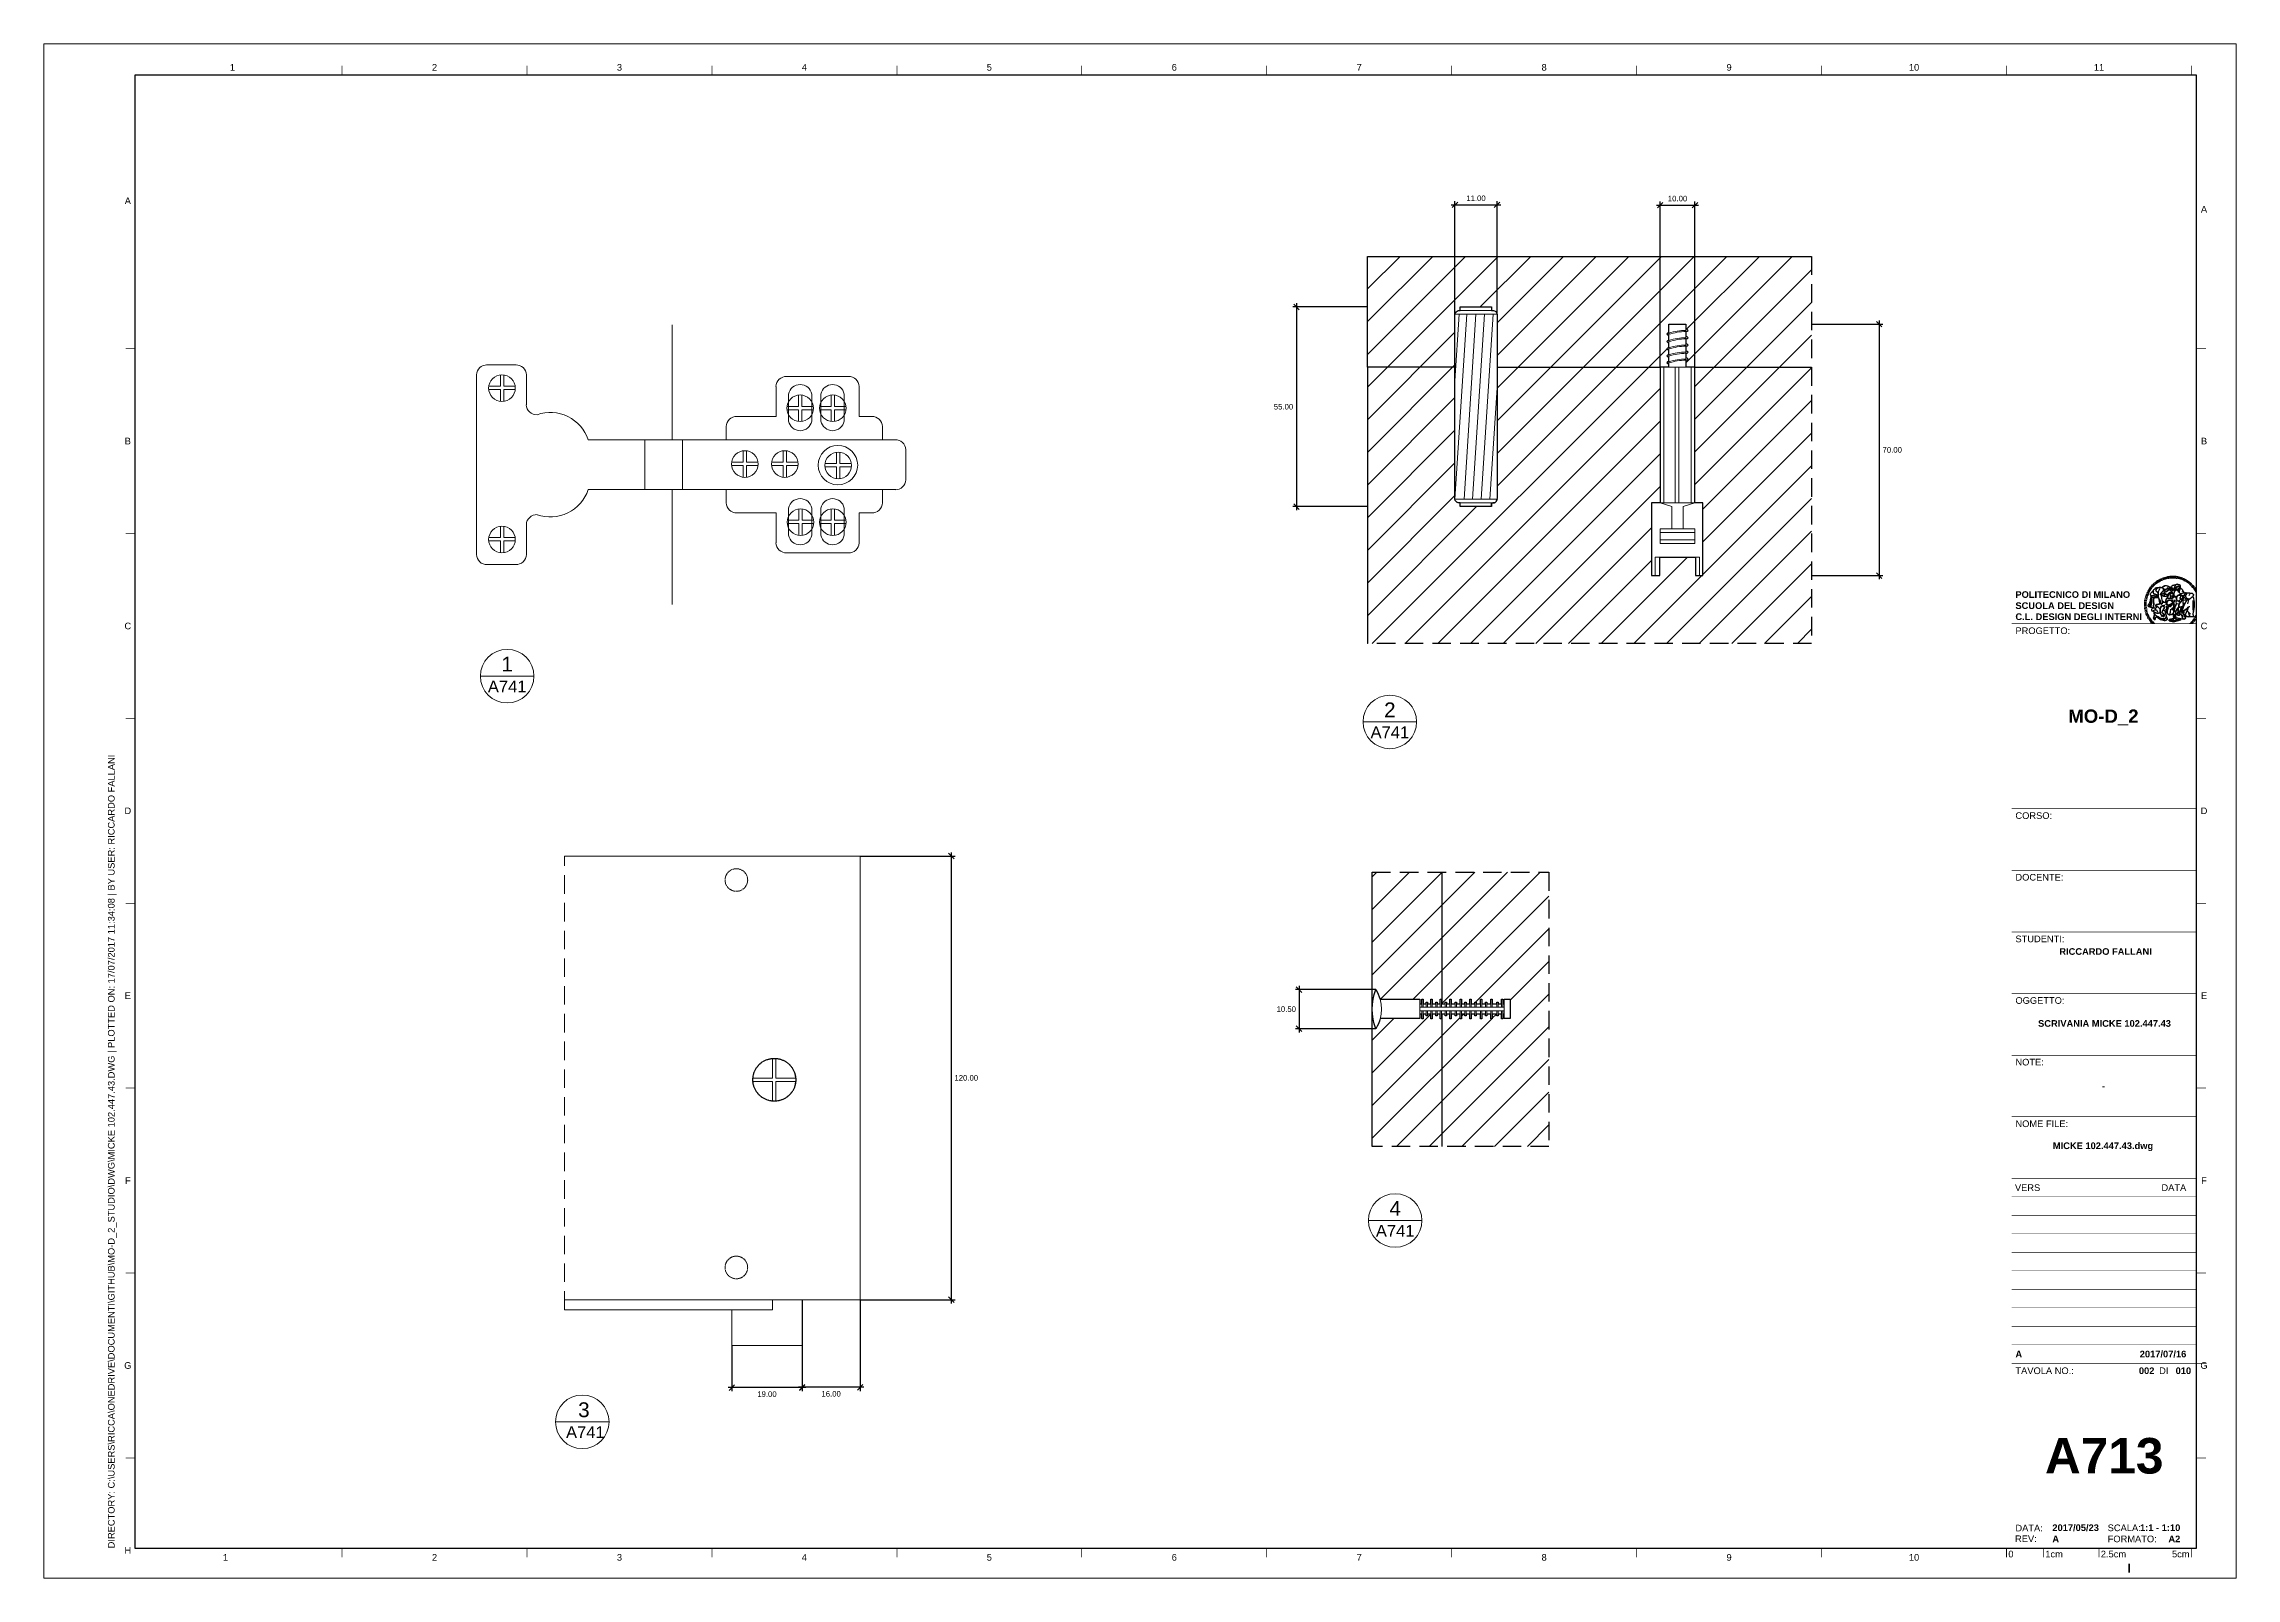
# Paper-space layout 'Layout4' of a CAD drawing. Header units: centimetres, sheet in millimetres. Extents: x 1 to 593, y 2 to 417.
# The model-space entities are those that its viewports show. They can reach past a viewport. Long polylines and large blocks are cut down to what shows.
import ezdxf
from ezdxf.enums import TextEntityAlignment as Align

# ---------------------------------------------------------------- set-up
doc = ezdxf.new("R2010")
doc.units = ezdxf.units.CM
doc.header["$MEASUREMENT"] = 0
doc.set_wipeout_variables(frame=1)
doc.linetypes.add('HIDDEN', pattern=[0.375, 0.25, -0.125])
doc.layers.get('0').update_dxf_attribs({"lineweight": 18})
for name, color, linetype, lineweight in [('A-ANNO-DIMS', 81, 'Continuous', 18), ('A-ANNO-SYMB', 3, 'Continuous', 18), ('dettagli', 4, 'Continuous', 13), ('linee prospetti', 1, 'Continuous', 18), ('linee sezioni', 3, 'Continuous', 25), ('quote', 20, 'Continuous', 5), ('trame', 6, 'Continuous', 9)]:
    doc.layers.add(name, color=color, linetype=linetype, lineweight=lineweight)
for name, color, linetype in [('G-ANNO-LOGO', 3, 'Continuous'), ('G-ANNO-TEXT', 3, 'Continuous'), ('G-ANNO-TTLB', 3, 'Continuous')]:
    doc.layers.add(name, color=color, linetype=linetype)
doc.styles.add('ARIAL', font='arial.ttf')
doc.styles.add('ARIAL-BOLD', font='')
doc.styles.add('E-ARIAL', font='arial.ttf')
doc.styles.get("Standard").update_dxf_attribs({"font": 'arial.ttf'})
doc.styles.get('ARIAL-BOLD').set_extended_font_data('Arial', bold=True)
doc.dimstyles.new('quote', dxfattribs={"dimtxt": 1.5, "dimasz": 1.5, "dimexe": 1, "dimexo": 0.06, "dimgap": 1, "dimtad": 2, "dimtih": 1, "dimtoh": 1, "dimzin": 0, "dimdsep": 46, "dimtxsty": 'Standard', "dimblk": 'OBLIQUE', "dimcen": 0.09, "dimdle": 1, "dimadec": 0, "dimazin": 0, "dimtfac": 1, "dimtofl": 0, "dimtmove": 0, "dimatfit": 3, "dimldrblk": 'ARCHTICK', "dimfxl": 1, "dimtolj": 1, "dimtzin": 0, "dimarcsym": 0})

psp = doc.layouts.new('Layout4')

msp = doc.modelspace()

# ---------------------------------------------------------------- blocks, each defined once
blk = doc.blocks.new('logoPolimi')
for p, q in [((-1.49, 1.84), (-1.36, 1.68)), ((-1.41, 1.91), (-1.28, 1.74)), ((-1.32, 1.97), (-1.2, 1.8)), ((-1.22, 2.03), (-1.11, 1.85)), ((-1.13, 2.09), (-1.03, 1.9)), ((-1.03, 2.14), (-0.94, 1.95)), ((-0.93, 2.18), (-0.84, 1.99)), ((-0.83, 2.22), (-0.75, 2.03)), ((-0.72, 2.26), (-0.66, 2.06)), ((-0.61, 2.29), (-0.56, 2.09)), ((-0.51, 2.32), (-0.46, 2.11)), ((-0.4, 2.34), (-0.36, 2.13)), ((-0.29, 2.35), (-0.26, 2.14)), ((-0.18, 2.36), (-0.16, 2.15)), ((-0.07, 2.37), (-0.06, 2.16)), ((0.04, 2.37), (0.04, 2.16)), ((0.15, 2.36), (0.14, 2.16)), ((0.26, 2.36), (0.24, 2.15)), ((0.37, 2.34), (0.34, 2.13)), ((0.48, 2.32), (0.44, 2.12)), ((0.59, 2.3), (0.54, 2.09)), ((0.69, 2.27), (0.63, 2.07)), ((0.8, 2.23), (0.73, 2.03)), ((0.9, 2.19), (0.82, 2)), ((1, 2.15), (0.91, 1.96)), ((1.1, 2.1), (1, 1.91)), ((1.2, 2.04), (1.09, 1.86)), ((1.29, 1.99), (1.18, 1.81)), ((1.38, 1.92), (1.26, 1.75)), ((1.47, 1.86), (1.34, 1.69)), ((-2.37, 0.12), (-2.16, 0.11)), ((-2.37, 0.01), (-2.16, 0.01)), ((-2.36, 0.23), (-2.15, 0.21)), ((-2.35, 0.34), (-2.14, 0.31)), ((-2.33, 0.45), (-2.12, 0.41)), ((-2.3, 0.55), (-2.1, 0.51)), ((-2.28, 0.66), (-2.07, 0.6)), ((-2.24, 0.77), (-2.04, 0.7)), ((-2.2, 0.87), (-2.01, 0.79)), ((-2.16, 0.97), (-1.97, 0.89)), ((-2.11, 1.07), (-1.93, 0.98)), ((-2.06, 1.17), (-1.88, 1.07)), ((-2.01, 1.26), (-1.83, 1.15)), ((-1.94, 1.36), (-1.77, 1.24)), ((-1.88, 1.45), (-1.71, 1.32)), ((-1.84, 0.03), (-1.82, 0.35)), ((-1.81, 1.53), (-1.65, 1.4)), ((-1.74, 1.61), (-1.58, 1.47)), ((-1.73, 0.59), (-1.73, 0.59)), ((-1.73, 0.59), (-1.73, 0.59)), ((-1.66, 1.69), (-1.51, 1.54)), ((-1.65, 0.57), (-1.65, 0.57)), ((-1.59, 1.12), (-1.59, 1.12)), ((-1.58, 1.77), (-1.44, 1.61)), ((-1.51, 0.55), (-1.51, 0.55)), ((-1.51, 0.55), (-1.51, 0.55)), ((-1.31, 0.79), (-1.21, 0.75)), ((-1.21, 0.75), (-1.31, 0.79)), ((-1.21, 0.75), (-1.31, 0.79)), ((-1.21, 0.75), (-1.21, 0.75)), ((-1.21, 0.75), (-1.21, 0.75)), ((-1.19, 0.76), (-1.19, 0.76)), ((-1.19, 0.76), (-1.19, 0.76)), ((-1.17, 0.99), (-1.18, 0.99)), ((-1.18, 0.99), (-1.17, 0.99)), ((-1.16, 0.57), (-1.16, 0.57)), ((-1.16, 0.57), (-1.16, 0.57)), ((-1.1, 0.01), (-0.99, 0.06)), ((-0.99, 0.06), (-1.1, 0.01)), ((-0.99, 0.06), (-1.1, 0.01)), ((-0.99, 0.06), (-0.99, 0.06)), ((-0.99, 0.06), (-0.99, 0.06)), ((-0.97, 0.79), (-0.98, 0.79)), ((-0.89, 0.84), (-0.97, 0.79)), ((-0.97, 0.79), (-0.89, 0.84)), ((-0.96, 1.41), (-0.96, 1.41)), ((-0.96, 1.41), (-0.96, 1.41)), ((-0.89, 0.84), (-0.82, 0.87)), ((-0.82, 0.87), (-0.89, 0.84)), ((-0.89, 0.84), (-0.82, 0.87)), ((-0.88, 0.83), (-0.89, 0.84)), ((-0.85, 1.39), (-0.85, 1.39)), ((-0.85, 1.39), (-0.85, 1.39)), ((-0.84, 0.14), (-0.84, 0.14)), ((-0.77, 1.08), (-0.78, 1.08)), ((-0.78, 1.08), (-0.77, 1.08)), ((-0.61, 1.12), (-0.77, 1.08)), ((-0.77, 1.08), (-0.61, 1.12)), ((-0.77, 1.08), (-0.61, 1.12)), ((-0.75, 1.3), (-0.76, 1.29)), ((-0.76, 1.29), (-0.75, 1.3)), ((-0.65, 0.99), (-0.7, 0.96)), ((-0.69, 0.18), (-0.68, 0.18)), ((-0.66, 0.93), (-0.66, 0.93)), ((-0.66, 0.93), (-0.64, 0.93)), ((-0.66, 0.93), (-0.66, 0.93)), ((-0.66, 0.93), (-0.66, 0.93)), ((-0.63, 1.01), (-0.63, 1.01)), ((-0.63, 1.01), (-0.62, 1.01)), ((-0.63, 0.66), (-0.63, 0.66)), ((-0.6, 1.12), (-0.61, 1.12)), ((-0.61, 1.12), (-0.6, 1.12)), ((-0.61, 1.12), (-0.6, 1.12)), ((-0.61, 0.86), (-0.57, 0.85)), ((-0.57, 0.85), (-0.61, 0.86)), ((-0.61, 0.86), (-0.57, 0.85)), ((-0.53, 1.08), (-0.6, 1.12)), ((-0.6, 1.12), (-0.6, 1.11)), ((-0.6, 1.12), (-0.53, 1.08)), ((-0.57, 0.8), (-0.59, 0.8)), ((-0.57, 0.85), (-0.53, 0.84)), ((-0.57, 0.85), (-0.57, 0.85)), ((-0.57, 0.85), (-0.57, 0.85)), ((-0.57, 0.85), (-0.53, 0.84)), ((-0.56, 0.29), (-0.49, 0.48)), ((-0.56, 0.14), (-0.56, 0.29)), ((-0.5, 0.11), (-0.56, 0.14)), ((-0.53, 0.84), (-0.51, 0.84)), ((-0.53, 0.84), (-0.51, 0.84)), ((-0.53, 0.84), (-0.53, 0.84)), ((-0.51, 0.11), (-0.51, 0.11)), ((-0.51, 0.11), (-0.51, 0.11)), ((-0.34, 0.33), (-0.5, 0.11)), ((-0.49, 0.48), (-0.41, 0.55)), ((-0.42, 0.8), (-0.47, 0.79)), ((-0.42, 0.8), (-0.47, 0.79)), ((-0.47, 0.79), (-0.45, 0.76)), ((-0.47, 0.79), (-0.45, 0.76)), ((-0.45, 1.14), (-0.42, 1.11)), ((-0.42, 1.26), (-0.36, 1.22)), ((-0.41, 0.55), (-0.34, 0.49)), ((-0.4, 1.37), (-0.38, 1.38)), ((-0.39, 1.37), (-0.4, 1.37)), ((-0.35, 1.33), (-0.4, 1.37)), ((-0.39, 1.24), (-0.4, 1.23)), ((-0.38, 1.14), (-0.38, 1.14)), ((-0.34, 0.49), (-0.09, 0.48)), ((-0.16, 0.32), (-0.34, 0.33)), ((-0.14, 0.32), (-0.31, 0.34)), ((-0.28, 1.3), (-0.29, 1.3)), ((-0.28, 1.3), (-0.28, 1.3)), ((-0.16, 1.24), (-0.16, 1.25)), ((-0.16, 1.25), (-0.16, 1.25)), ((-0.16, 0.49), (-0.14, 0.64)), ((-0.06, 0.27), (-0.16, 0.32)), ((-0.1, 0.88), (-0.09, 0.87)), ((-0.08, 1.37), (-0.08, 1.38)), ((-0.08, 1.23), (-0.05, 1.21)), ((-0.05, 1.21), (-0.08, 1.23)), ((-0.08, 1.23), (-0.05, 1.21)), ((-0.03, 0.26), (-0.06, 0.27)), ((-0.05, 1.21), (-0.04, 1.21)), ((-0.04, 1.21), (-0.05, 1.21)), ((-0.04, 1.21), (-0.04, 1.21)), ((-0.04, 1.21), (-0.04, 1.21)), ((-0.04, 0.48), (-0.03, 0.26)), ((0.03, 1.15), (0.03, 1.15)), ((0.03, 0.66), (0.03, 0.67)), ((0.07, 0.58), (0.07, 0.57)), ((0.1, 1.18), (0.1, 1.18)), ((0.1, 0.84), (0.1, 0.84)), ((0.13, 1.32), (0.17, 1.19)), ((0.14, 0.71), (0.34, 0.65)), ((0.31, 0.56), (0.17, 0.63)), ((0.27, 1.61), (0.27, 1.61)), ((0.27, 1.61), (0.27, 1.61)), ((0.27, 1.61), (0.27, 1.61)), ((0.29, 1.29), (0.29, 1.29)), ((0.29, 1.29), (0.29, 1.29)), ((0.29, 1.29), (0.29, 1.29)), ((0.29, 1.29), (0.29, 1.29)), ((0.33, 0.49), (0.34, 0.49)), ((0.33, 0.03), (0.35, 0.03)), ((0.33, 0.03), (0.35, 0.03)), ((0.34, 0.65), (0.34, 0.64)), ((0.35, 0.03), (0.57, 0.06)), ((0.35, 0.03), (0.57, 0.06)), ((0.35, 0.03), (0.35, 0.03)), ((0.35, 0.03), (0.35, 0.03)), ((0.38, 1.36), (0.37, 1.35)), ((0.38, 0.34), (0.37, 0.34)), ((0.38, 0.34), (0.38, 0.34)), ((0.43, 0.67), (0.39, 0.64)), ((0.49, 1.05), (0.51, 1.13)), ((0.51, 1.13), (0.49, 1.05)), ((0.49, 1.05), (0.51, 1.13)), ((0.51, 1.31), (0.5, 1.29)), ((0.51, 1.13), (0.52, 1.23)), ((0.52, 1.23), (0.51, 1.23)), ((0.51, 1.23), (0.52, 1.23)), ((0.52, 1.23), (0.51, 1.13)), ((0.51, 1.13), (0.52, 1.23)), ((0.52, 1.24), (0.6, 1.37)), ((0.52, 1.23), (0.6, 1.36)), ((0.6, 1.36), (0.52, 1.23)), ((0.52, 1.23), (0.52, 1.23)), ((0.52, 1.23), (0.52, 1.24)), ((0.52, 1.23), (0.52, 1.23)), ((0.55, 1.07), (0.53, 1.06)), ((0.53, 1.04), (0.53, 1.06)), ((0.53, 1.05), (0.53, 1.04)), ((0.54, 0.3), (0.63, 0.32)), ((0.54, -0.08), (0.61, 0.06)), ((0.61, 0.06), (0.54, -0.08)), ((0.54, -0.08), (0.61, 0.06)), ((0.56, 0.19), (0.59, 0.21)), ((0.57, 1.07), (0.57, 1.07)), ((0.57, 1.07), (0.57, 1.07)), ((0.57, 1.07), (0.57, 1.07)), ((0.57, 1.07), (0.57, 1.07)), ((0.57, 1.07), (0.57, 1.07)), ((0.57, 1.07), (0.57, 1.07)), ((0.57, 1.07), (0.57, 1.07)), ((0.58, 0.3), (0.59, 0.29)), ((0.59, 0.78), (0.59, 0.79)), ((0.59, 0.79), (0.59, 0.79)), ((0.59, 0.79), (0.59, 0.79)), ((0.59, 0.79), (0.59, 0.78)), ((0.61, 0.06), (0.6, 0.07)), ((0.6, 0.07), (0.61, 0.06)), ((0.61, 0.06), (0.61, 0.07)), ((0.62, 0.21), (0.65, 0.22)), ((0.64, 1.37), (0.65, 1.37)), ((0.69, 0.86), (0.68, 0.86)), ((0.68, 0.86), (0.69, 0.86)), ((0.68, 0.76), (0.68, 0.76)), ((0.76, 0.26), (0.76, 0.26)), ((0.82, 0.35), (0.84, 0.36)), ((0.82, 0.35), (0.82, 0.35)), ((0.84, 0.36), (0.84, 0.37)), ((0.85, 0.34), (1.05, 0.35)), ((0.93, 1.05), (0.93, 1.05)), ((0.93, 1.05), (0.93, 1.05)), ((0.93, 1.05), (0.93, 1.04)), ((0.93, 1.05), (0.93, 1.05)), ((0.97, 0.66), (0.96, 0.66)), ((1.01, 0.97), (0.98, 0.96)), ((1.17, 0.96), (1.17, 0.95)), ((1.17, 0.95), (1.17, 0.95)), ((1.34, 0.37), (1.26, 0.04)), ((1.27, 0.37), (1.27, 0.38)), ((1.28, 0.95), (1.28, 0.95)), ((1.37, 0.73), (1.46, 0.81)), ((1.41, 0.4), (1.41, 0.41)), ((1.56, 1.79), (1.42, 1.63)), ((1.64, 1.71), (1.49, 1.56)), ((1.49, 0.9), (1.57, 0.92)), ((1.72, 1.63), (1.56, 1.49)), ((1.67, 0.6), (1.57, 0.53)), ((1.79, 1.55), (1.63, 1.41)), ((1.86, 1.47), (1.7, 1.34)), ((1.93, 1.38), (1.76, 1.26)), ((1.99, 1.29), (1.81, 1.17)), ((2.05, 1.19), (1.87, 1.09)), ((2.1, 1.1), (1.92, 1)), ((2.15, 1), (1.96, 0.91)), ((2.19, 0.9), (2, 0.82)), ((2.23, 0.79), (2.04, 0.72)), ((2.27, 0.69), (2.07, 0.63)), ((2.3, 0.58), (2.09, 0.53)), ((2.32, 0.47), (2.12, 0.43)), ((2.34, 0.37), (2.13, 0.33)), ((2.36, 0.26), (2.15, 0.23)), ((2.37, 0.15), (2.16, 0.13)), ((2.37, 0.04), (2.16, 0.03)), ((-2.37, -0.1), (-2.16, -0.09)), ((-2.36, -0.21), (-2.15, -0.19)), ((-2.35, -0.32), (-2.14, -0.29)), ((-2.33, -0.43), (-2.12, -0.39)), ((-2.31, -0.54), (-2.1, -0.49)), ((-2.28, -0.65), (-2.08, -0.59)), ((-2.25, -0.75), (-2.05, -0.69)), ((-2.21, -0.86), (-2.02, -0.78)), ((-2.17, -0.96), (-1.98, -0.87)), ((-2.12, -1.06), (-1.93, -0.96)), ((-2.07, -1.16), (-1.89, -1.05)), ((-2.04, -0.15), (-1.97, -0.2)), ((-2.01, -1.25), (-1.84, -1.14)), ((-1.95, -1.34), (-1.78, -1.22)), ((-1.89, -1.43), (-1.72, -1.31)), ((-1.82, -1.52), (-1.66, -1.38)), ((-1.75, -1.6), (-1.59, -1.46)), ((-1.67, -1.68), (-1.52, -1.53)), ((-1.58, -0.12), (-1.6, -0.18)), ((-1.6, -0.18), (-1.58, -0.28)), ((-1.57, -0.54), (-1.59, -0.54)), ((-1.59, -0.54), (-1.59, -0.54)), ((-1.59, -1.76), (-1.45, -1.6)), ((-1.56, -0.32), (-1.56, -0.31)), ((-1.56, -0.31), (-1.56, -0.31)), ((-1.53, -0.65), (-1.53, -0.65)), ((-1.53, -0.65), (-1.53, -0.65)), ((-1.51, -1.83), (-1.37, -1.67)), ((-1.48, -0.86), (-1.48, -0.85)), ((-1.42, -0.37), (-1.42, -0.37)), ((-1.42, -1.9), (-1.29, -1.73)), ((-1.38, -0.46), (-1.38, -0.46)), ((-1.33, -1.96), (-1.21, -1.79)), ((-1.31, -0.24), (-1.31, -0.23)), ((-1.31, -0.23), (-1.31, -0.24)), ((-1.23, -0.19), (-1.23, -0.19)), ((-1.23, -0.19), (-1.23, -0.19)), ((-1.23, -0.19), (-1.23, -0.19)), ((-1.23, -0.19), (-1.23, -0.19)), ((-1.01, -0.39), (-1.02, -0.39)), ((-1.02, -0.39), (-1.01, -0.39)), ((-1.02, -0.7), (-1.02, -0.7)), ((-1.02, -0.7), (-1.02, -0.7)), ((-1.02, -0.7), (-1.02, -0.7)), ((-0.79, -0.51), (-0.83, -0.58)), ((-0.83, -0.58), (-0.79, -0.51)), ((-0.83, -0.58), (-0.79, -0.51)), ((-0.78, -1.05), (-0.83, -0.94)), ((-0.83, -0.94), (-0.78, -1.05)), ((-0.83, -0.94), (-0.83, -0.94)), ((-0.83, -0.94), (-0.78, -1.05)), ((-0.82, -1.23), (-0.82, -1.23)), ((-0.82, -1.23), (-0.77, -1.23)), ((-0.77, -1.23), (-0.82, -1.23)), ((-0.82, -1.23), (-0.82, -1.23)), ((-0.77, -1.23), (-0.82, -1.23)), ((-0.75, -0.96), (-0.8, -0.89)), ((-0.8, -0.89), (-0.79, -0.92)), ((-0.79, -0.92), (-0.8, -0.89)), ((-0.8, -0.89), (-0.75, -0.96)), ((-0.79, -0.92), (-0.8, -0.89)), ((-0.8, -0.89), (-0.8, -0.89)), ((-0.8, -0.89), (-0.75, -0.96)), ((-0.79, -0.92), (-0.78, -0.95)), ((-0.78, -0.95), (-0.79, -0.92)), ((-0.78, -0.95), (-0.79, -0.92)), ((-0.77, -0.49), (-0.78, -0.48)), ((-0.78, -0.48), (-0.77, -0.49)), ((-0.78, -0.95), (-0.76, -1)), ((-0.76, -1), (-0.78, -0.95)), ((-0.76, -1), (-0.78, -0.95)), ((-0.71, -0.89), (-0.75, -0.87)), ((-0.75, -0.87), (-0.71, -0.89)), ((-0.75, -0.87), (-0.71, -0.89)), ((-0.72, -1.01), (-0.75, -0.96)), ((-0.75, -0.96), (-0.72, -1.01)), ((-0.75, -0.96), (-0.72, -1.01)), ((-0.64, -0.93), (-0.71, -0.89)), ((-0.71, -0.89), (-0.64, -0.93)), ((-0.71, -0.89), (-0.64, -0.93)), ((-0.66, -0.53), (-0.66, -0.53)), ((-0.66, -0.53), (-0.66, -0.53)), ((-0.66, -0.53), (-0.66, -0.53)), ((-0.39, -0.81), (-0.51, -0.69)), ((-0.51, -1.04), (-0.5, -1.04)), ((-0.48, -0.42), (-0.48, -0.42)), ((-0.48, -0.42), (-0.48, -0.42)), ((-0.48, -0.42), (-0.48, -0.42)), ((-0.41, -0.51), (-0.41, -0.51)), ((-0.38, -0.05), (-0.39, -0.12)), ((-0.39, -0.12), (-0.37, -0.1)), ((-0.35, -0.14), (-0.37, -0.08)), ((-0.37, -0.09), (-0.37, -0.09)), ((-0.33, -0.12), (-0.35, -0.14)), ((-0.32, -0.14), (-0.35, -0.14)), ((-0.35, -0.18), (-0.34, -0.22)), ((-0.34, -0.08), (-0.29, -0.16)), ((-0.34, -0.22), (-0.34, -0.22)), ((-0.27, -0.17), (-0.32, -0.14)), ((-0.25, -0.91), (-0.26, -0.9)), ((-0.26, -1.29), (0.1, -1.2)), ((0.1, -1.2), (-0.26, -1.29)), ((0.08, -1.4), (-0.26, -1.29)), ((-0.26, -1.29), (0.08, -1.4)), ((-0.26, -1.38), (-0.26, -1.29)), ((-0.26, -1.29), (-0.26, -1.29)), ((-0.26, -1.29), (-0.26, -1.38)), ((-0.26, -1.29), (0.08, -1.4)), ((-0.26, -1.29), (-0.26, -1.29)), ((0.08, -1.49), (-0.26, -1.38)), ((-0.26, -1.38), (0.09, -1.49)), ((-0.14, -0.15), (-0.16, -0.13)), ((-0.11, -0.04), (-0.12, -0.05)), ((-0.04, -0.41), (-0.01, -0.44)), ((-0.01, -0.44), (-0.04, -0.41)), ((-0.04, -0.41), (-0.01, -0.44)), ((0.07, -0.84), (0.07, -0.84)), ((0.07, -0.84), (0.07, -0.84)), ((0.1, -1.2), (0.08, -1.32)), ((0.08, -1.32), (0.13, -1.2)), ((0.08, -1.4), (0.72, -1.22)), ((0.72, -1.22), (0.08, -1.4)), ((0.08, -1.4), (0.72, -1.22)), ((0.72, -1.31), (0.08, -1.49)), ((0.08, -1.44), (0.08, -1.4)), ((0.08, -1.4), (0.08, -1.44)), ((0.08, -1.4), (0.08, -1.49)), ((0.08, -1.49), (0.08, -1.44)), ((0.08, -1.44), (0.08, -1.44)), ((0.08, -1.44), (0.08, -1.45)), ((0.08, -1.45), (0.08, -1.46)), ((0.08, -1.46), (0.08, -1.49)), ((0.1, -1.01), (0.09, -0.86)), ((0.1, -1.01), (0.09, -0.86)), ((0.09, -1.49), (0.72, -1.31)), ((0.1, -1.2), (0.12, -1.04)), ((0.12, -1.04), (0.1, -1.2)), ((0.13, -1.2), (0.1, -1.2)), ((0.1, -1.2), (0.13, -1.2)), ((0.13, -1.2), (0.1, -1.2)), ((0.1, -1.2), (0.1, -1.2)), ((0.11, -0.44), (0.11, -0.44)), ((0.11, -0.44), (0.11, -0.44)), ((0.12, -0.21), (0.12, -0.21)), ((0.12, -0.21), (0.12, -0.21)), ((0.12, -0.21), (0.12, -0.21)), ((0.12, -0.21), (0.12, -0.21)), ((0.12, -0.21), (0.12, -0.21)), ((0.12, -0.21), (0.12, -0.21)), ((0.12, -0.21), (0.12, -0.21)), ((0.12, -0.21), (0.12, -0.21)), ((0.12, -0.21), (0.12, -0.21)), ((0.12, -0.21), (0.12, -0.21)), ((0.12, -0.21), (0.12, -0.21)), ((0.12, -0.21), (0.12, -0.21)), ((0.12, -0.21), (0.12, -0.21)), ((0.12, -0.56), (0.14, -0.53)), ((0.14, -0.53), (0.12, -0.56)), ((0.12, -0.56), (0.14, -0.53)), ((0.12, -1.04), (0.12, -1.04)), ((0.12, -1.04), (0.12, -1.04)), ((0.12, -1.04), (0.12, -1.04)), ((0.21, -0.99), (0.13, -1.2)), ((0.13, -1.2), (0.21, -0.99)), ((0.36, -1.14), (0.13, -1.2)), ((0.13, -1.2), (0.26, -1.17)), ((0.14, -0.53), (0.16, -0.49)), ((0.16, -0.49), (0.14, -0.53)), ((0.14, -0.53), (0.16, -0.49)), ((0.16, -0.49), (0.16, -0.49)), ((0.16, -0.49), (0.16, -0.49)), ((0.28, -1.19), (0.21, -0.99)), ((0.21, -0.99), (0.31, -1.27)), ((0.24, -0.17), (0.24, -0.16)), ((0.24, -0.16), (0.24, -0.17)), ((0.25, -0.84), (0.25, -0.88)), ((0.25, -0.88), (0.25, -0.84)), ((0.25, -0.88), (0.25, -0.84)), ((0.25, -0.88), (0.29, -1.17)), ((0.26, -0.88), (0.25, -0.88)), ((0.31, -1.27), (0.25, -0.88)), ((0.26, -1.17), (0.28, -1.16)), ((0.28, -1.16), (0.36, -1.14)), ((0.29, -1.17), (0.28, -1.19)), ((0.36, -1.14), (0.72, -1.22)), ((0.72, -1.22), (0.36, -1.14)), ((0.49, -0.31), (0.49, -0.31)), ((0.49, -0.31), (0.49, -0.31)), ((0.5, -0.27), (0.5, -0.27)), ((0.51, -0.27), (0.51, -0.27)), ((0.72, -0.81), (0.75, -0.89)), ((0.72, -1.22), (0.72, -1.31)), ((0.72, -1.31), (0.72, -1.22)), ((0.74, -0.23), (0.74, -0.23)), ((0.74, -0.23), (0.75, -0.24)), ((0.75, -0.23), (0.75, -0.23)), ((0.86, -0.25), (0.82, -0.34)), ((0.87, -0.22), (0.86, -0.23)), ((0.87, -0.22), (0.86, -0.25)), ((0.96, -0.58), (0.96, -0.57)), ((1.05, -1.05), (1.04, -1.05)), ((1.28, -2), (1.17, -1.82)), ((1.37, -1.93), (1.25, -1.76)), ((1.31, -0.27), (1.3, -0.26)), ((1.3, -0.26), (1.3, -0.26)), ((1.3, -0.26), (1.3, -0.26)), ((1.3, -0.26), (1.31, -0.27)), ((1.3, -0.26), (1.3, -0.26)), ((1.46, -1.87), (1.33, -1.7)), ((1.54, -1.8), (1.41, -1.64)), ((1.63, -1.72), (1.48, -1.57)), ((1.71, -1.65), (1.55, -1.5)), ((1.78, -1.57), (1.62, -1.43)), ((1.85, -1.48), (1.69, -1.35)), ((1.92, -1.39), (1.75, -1.27)), ((1.98, -1.3), (1.81, -1.19)), ((2.04, -1.21), (1.86, -1.1)), ((2.09, -1.11), (1.91, -1.01)), ((2.14, -1.01), (1.95, -0.92)), ((2.19, -0.91), (1.99, -0.83)), ((2.23, -0.81), (2.03, -0.74)), ((2.26, -0.7), (2.06, -0.64)), ((2.29, -0.6), (2.09, -0.55)), ((2.32, -0.49), (2.11, -0.45)), ((2.34, -0.38), (2.13, -0.35)), ((2.35, -0.27), (2.15, -0.25)), ((2.37, -0.08), (2.16, -0.07)), ((2.36, -0.16), (2.16, -0.15)), ((-1.24, -2.02), (-1.13, -1.84)), ((-1.14, -2.08), (-1.04, -1.89)), ((-1.04, -2.13), (-0.95, -1.94)), ((-0.94, -2.18), (-0.86, -1.98)), ((-0.84, -2.22), (-0.77, -2.02)), ((-0.74, -2.25), (-0.67, -2.05)), ((-0.63, -2.29), (-0.57, -2.08)), ((-0.52, -2.31), (-0.48, -2.11)), ((-0.42, -2.33), (-0.38, -2.13)), ((-0.31, -2.35), (-0.28, -2.14)), ((-0.2, -2.36), (-0.18, -2.15)), ((-0.09, -2.37), (-0.08, -2.16)), ((0.03, -2.37), (0.02, -2.16)), ((0.14, -2.37), (0.12, -2.16)), ((0.25, -2.36), (0.22, -2.15)), ((0.35, -2.34), (0.32, -2.14)), ((0.46, -2.32), (0.42, -2.12)), ((0.57, -2.3), (0.52, -2.1)), ((0.68, -2.27), (0.62, -2.07)), ((0.78, -2.24), (0.71, -2.04)), ((0.89, -2.2), (0.81, -2)), ((0.99, -2.15), (0.9, -1.96)), ((1.09, -2.11), (0.99, -1.92)), ((1.19, -2.05), (1.08, -1.87))]:
    blk.add_line(p, q)
for points in [[(-1.9, 0.12), (-1.94, 0.02), (-2.05, -0.09), (-2.05, -0.09)], [(-1.86, 0.38), (-1.86, 0.38), (-1.87, 0.19), (-1.9, 0.12)], [(-1.76, 0.6), (-1.76, 0.6), (-1.84, 0.57), (-1.86, 0.38)], [(-1.86, -0.04), (-1.84, 0.02), (-1.84, 0.03), (-1.84, 0.03)], [(-1.82, 0.78), (-1.83, 0.8), (-1.85, 0.86), (-1.83, 0.88)], [(-1.82, 0.78), (-1.83, 0.8), (-1.85, 0.86), (-1.83, 0.88)], [(-1.83, 0.88), (-1.81, 0.9), (-1.76, 0.96), (-1.76, 0.96)], [(-1.83, 0.88), (-1.81, 0.9), (-1.76, 0.96), (-1.76, 0.96)], [(-1.76, 0.6), (-1.83, 0.7), (-1.78, 0.74), (-1.78, 0.74)], [(-1.78, 0.74), (-1.79, 0.74), (-1.83, 0.7), (-1.76, 0.6)], [(-1.78, 0.74), (-1.8, 0.76), (-1.81, 0.78), (-1.82, 0.78)], [(-1.78, 0.74), (-1.8, 0.76), (-1.81, 0.78), (-1.82, 0.78)], [(-1.82, 0.35), (-1.81, 0.5), (-1.73, 0.59), (-1.73, 0.59)], [(-1.82, -0.19), (-1.73, -0.07), (-1.75, 0.14), (-1.75, 0.3)], [(-1.75, 0.33), (-1.75, 0.17), (-1.73, -0.05), (-1.8, -0.17)], [(-1.78, 0.74), (-1.75, 0.72), (-1.72, 0.69), (-1.68, 0.7)], [(-1.68, 0.7), (-1.72, 0.69), (-1.75, 0.72), (-1.78, 0.74)], [(-1.68, 0.7), (-1.72, 0.69), (-1.75, 0.72), (-1.78, 0.74)], [(-1.78, 0.74), (-1.78, 0.74), (-1.78, 0.74), (-1.78, 0.74)], [(-1.76, 0.96), (-1.68, 1.1), (-1.59, 1.12), (-1.59, 1.12)], [(-1.76, 0.96), (-1.68, 1.1), (-1.6, 1.12), (-1.6, 1.12)], [(-1.73, 0.59), (-1.74, 0.59), (-1.75, 0.6), (-1.76, 0.6)], [(-1.73, 0.59), (-1.74, 0.59), (-1.75, 0.6), (-1.76, 0.6)], [(-1.75, 0.3), (-1.76, 0.47), (-1.65, 0.57), (-1.65, 0.57)], [(-1.65, 0.57), (-1.65, 0.57), (-1.76, 0.5), (-1.75, 0.33)], [(-1.65, 0.57), (-1.68, 0.58), (-1.7, 0.58), (-1.73, 0.59)], [(-1.65, 0.57), (-1.68, 0.58), (-1.7, 0.58), (-1.73, 0.59)], [(-1.5, 0.71), (-1.53, 0.74), (-1.61, 0.71), (-1.68, 0.7)], [(-1.68, 0.7), (-1.61, 0.71), (-1.53, 0.73), (-1.5, 0.71)], [(-1.5, 0.71), (-1.53, 0.73), (-1.61, 0.71), (-1.68, 0.7)], [(-1.51, 0.55), (-1.56, 0.56), (-1.61, 0.56), (-1.65, 0.57)], [(-1.65, 0.57), (-1.61, 0.56), (-1.56, 0.56), (-1.51, 0.55)], [(-1.51, 0.55), (-1.56, 0.56), (-1.61, 0.56), (-1.65, 0.57)], [(-1.59, 1.12), (-1.6, 1.06), (-1.61, 0.99), (-1.61, 0.97)], [(-1.61, 0.97), (-1.61, 0.99), (-1.6, 1.06), (-1.59, 1.12)], [(-1.61, 0.97), (-1.61, 0.99), (-1.6, 1.06), (-1.59, 1.12)], [(-1.61, 0.97), (-1.61, 0.95), (-1.56, 0.88), (-1.54, 0.87)], [(-1.54, 0.87), (-1.56, 0.88), (-1.61, 0.95), (-1.61, 0.97)], [(-1.54, 0.87), (-1.56, 0.88), (-1.61, 0.96), (-1.61, 0.97)], [(-1.59, 1.12), (-1.59, 1.13), (-1.59, 1.15), (-1.58, 1.16)], [(-1.59, 1.12), (-1.59, 1.13), (-1.59, 1.15), (-1.58, 1.16)], [(-1.58, 1.16), (-1.57, 1.21), (-1.52, 1.23), (-1.49, 1.25)], [(-1.58, 1.16), (-1.57, 1.21), (-1.52, 1.23), (-1.49, 1.25)], [(-1.58, 0.36), (-1.58, 0.48), (-1.51, 0.55), (-1.51, 0.55)], [(-1.51, 0.55), (-1.51, 0.55), (-1.58, 0.48), (-1.58, 0.36)], [(-1.51, 0.55), (-1.51, 0.55), (-1.58, 0.48), (-1.58, 0.36)], [(-1.55, 0.04), (-1.55, 0.08), (-1.58, 0.25), (-1.58, 0.36)], [(-1.58, 0.36), (-1.58, 0.25), (-1.55, 0.08), (-1.55, 0.04)], [(-1.58, 0.36), (-1.58, 0.25), (-1.55, 0.08), (-1.55, 0.04)], [(-1.58, -0.12), (-1.57, -0.06), (-1.55, 0.02), (-1.55, 0.04)], [(-1.55, 0.04), (-1.55, 0.02), (-1.57, -0.06), (-1.58, -0.12)], [(-1.55, 0.04), (-1.55, 0.02), (-1.56, -0.04), (-1.57, -0.1)], [(-1.54, 0.87), (-1.52, 0.85), (-1.47, 0.83), (-1.44, 0.83)], [(-1.44, 0.83), (-1.47, 0.83), (-1.52, 0.85), (-1.54, 0.87)], [(-1.45, 0.83), (-1.47, 0.83), (-1.52, 0.85), (-1.54, 0.87)], [(-1.51, 0.55), (-1.33, 0.54), (-1.16, 0.57), (-1.16, 0.57)], [(-1.16, 0.57), (-1.16, 0.57), (-1.33, 0.54), (-1.51, 0.55)], [(-1.16, 0.57), (-1.16, 0.57), (-1.33, 0.54), (-1.51, 0.55)], [(-1.5, 0.71), (-1.46, 0.68), (-1.4, 0.62), (-1.33, 0.66)], [(-1.33, 0.66), (-1.4, 0.62), (-1.46, 0.68), (-1.5, 0.71)], [(-1.33, 0.66), (-1.4, 0.62), (-1.46, 0.68), (-1.5, 0.71)], [(-1.49, 1.25), (-1.46, 1.26), (-1.42, 1.33), (-1.39, 1.36)], [(-1.49, 1.25), (-1.46, 1.27), (-1.43, 1.34), (-1.39, 1.36)], [(-1.31, 0.79), (-1.33, 0.79), (-1.42, 0.83), (-1.45, 0.83)], [(-1.44, 0.83), (-1.42, 0.83), (-1.33, 0.79), (-1.31, 0.79)], [(-1.31, 0.79), (-1.33, 0.79), (-1.42, 0.83), (-1.44, 0.83)], [(-1.35, 1.1), (-1.4, 1.17), (-1.36, 1.23), (-1.29, 1.31)], [(-1.29, 1.31), (-1.36, 1.23), (-1.4, 1.17), (-1.35, 1.1)], [(-1.35, 1.1), (-1.4, 1.17), (-1.36, 1.23), (-1.29, 1.31)], [(-1.39, 1.36), (-1.35, 1.38), (-1.26, 1.4), (-1.19, 1.41)], [(-1.39, 1.36), (-1.35, 1.38), (-1.26, 1.4), (-1.19, 1.41)], [(-1.18, 0.99), (-1.24, 0.97), (-1.3, 1.03), (-1.35, 1.1)], [(-1.35, 1.1), (-1.3, 1.03), (-1.24, 0.97), (-1.18, 0.99)], [(-1.18, 1), (-1.24, 0.97), (-1.3, 1.03), (-1.35, 1.1)], [(-1.33, 0.66), (-1.28, 0.7), (-1.23, 0.73), (-1.21, 0.75)], [(-1.21, 0.75), (-1.23, 0.73), (-1.28, 0.7), (-1.33, 0.66)], [(-1.21, 0.75), (-1.23, 0.73), (-1.28, 0.7), (-1.33, 0.66)], [(-1.29, 1.31), (-1.22, 1.39), (-1.01, 1.41), (-0.96, 1.41)], [(-0.96, 1.41), (-1.01, 1.41), (-1.22, 1.39), (-1.29, 1.31)], [(-1.29, 1.31), (-1.22, 1.39), (-1.01, 1.41), (-0.96, 1.41)], [(-1.24, -0.02), (-1.21, -0.01), (-1.1, 0.01), (-1.1, 0.01)], [(-1.1, 0.01), (-1.1, 0.01), (-1.21, -0.01), (-1.24, -0.02)], [(-1.1, 0.01), (-1.1, 0.01), (-1.21, -0.01), (-1.24, -0.02)], [(-1.21, 0.75), (-1.2, 0.75), (-1.19, 0.76), (-1.19, 0.76)], [(-1.19, 0.76), (-1.19, 0.76), (-1.2, 0.75), (-1.21, 0.75)], [(-1.19, 0.76), (-1.19, 0.76), (-1.2, 0.76), (-1.21, 0.75)], [(-1.19, 1.41), (-1.11, 1.43), (-0.97, 1.41), (-0.97, 1.41)], [(-1.19, 1.41), (-1.12, 1.43), (-0.98, 1.41), (-0.98, 1.41)], [(-1.19, 0.76), (-1.19, 0.77), (-1.18, 0.78), (-1.18, 0.79)], [(-1.18, 0.79), (-1.18, 0.78), (-1.19, 0.77), (-1.19, 0.76)], [(-1.19, 0.76), (-1.19, 0.77), (-1.19, 0.78), (-1.18, 0.79)], [(-1.18, 0.68), (-1.18, 0.68), (-1.19, 0.71), (-1.19, 0.76)], [(-1.19, 0.76), (-1.19, 0.71), (-1.18, 0.68), (-1.18, 0.68)], [(-1.18, 0.68), (-1.18, 0.68), (-1.19, 0.71), (-1.19, 0.76)], [(-1.18, 0.97), (-1.18, 0.97), (-1.18, 0.98), (-1.17, 0.99)], [(-1.17, 0.99), (-1.18, 0.98), (-1.18, 0.97), (-1.18, 0.97)], [(-1.18, 0.97), (-1.18, 0.97), (-1.18, 0.98), (-1.17, 0.99)], [(-1.18, 0.79), (-1.17, 0.86), (-1.18, 0.95), (-1.18, 0.97)], [(-1.18, 0.97), (-1.18, 0.95), (-1.17, 0.86), (-1.18, 0.79)], [(-1.18, 0.79), (-1.17, 0.86), (-1.18, 0.95), (-1.18, 0.97)], [(-1.16, 0.57), (-1.17, 0.6), (-1.18, 0.64), (-1.18, 0.68)], [(-1.18, 0.68), (-1.18, 0.64), (-1.17, 0.6), (-1.16, 0.57)], [(-1.16, 0.57), (-1.17, 0.6), (-1.18, 0.64), (-1.18, 0.68)], [(-1.17, 0.99), (-1.17, 1.03), (-1.16, 1.09), (-1.14, 1.13)], [(-1.09, 0.42), (-1.1, 0.44), (-1.14, 0.48), (-1.16, 0.57)], [(-1.16, 0.57), (-1.14, 0.48), (-1.1, 0.44), (-1.09, 0.42)], [(-1.09, 0.42), (-1.1, 0.44), (-1.14, 0.48), (-1.16, 0.57)], [(-1.14, 1.13), (-1.12, 1.18), (-1.05, 1.31), (-1.05, 1.31)], [(-1.12, 0.46), (-1.12, 0.46), (-1.13, 0.38), (-1.11, 0.26)], [(-1.11, 0.26), (-1.08, 0.14), (-1.05, 0.03), (-1.05, 0.03)], [(-1.02, 0.32), (-1.02, 0.32), (-1.08, 0.4), (-1.09, 0.42)], [(-1.09, 0.42), (-1.08, 0.4), (-1.02, 0.32), (-1.02, 0.32)], [(-1.02, 0.32), (-1.02, 0.32), (-1.08, 0.4), (-1.09, 0.42)], [(-0.98, 0.2), (-0.98, 0.21), (-1.02, 0.32), (-1.02, 0.32)], [(-1.02, 0.32), (-1.02, 0.32), (-0.98, 0.21), (-0.98, 0.2)], [(-0.98, 0.2), (-0.98, 0.21), (-1.02, 0.32), (-1.02, 0.32)], [(-1.01, 0.12), (-1, 0.16), (-0.98, 0.19), (-0.98, 0.2)], [(-0.98, 0.2), (-0.98, 0.19), (-1, 0.16), (-1.01, 0.12)], [(-1.01, 0.12), (-1, 0.16), (-0.98, 0.19), (-0.98, 0.2)], [(-0.99, 0.06), (-1, 0.07), (-1.01, 0.1), (-1.01, 0.12)], [(-1.01, 0.12), (-1.01, 0.1), (-1, 0.07), (-0.99, 0.06)], [(-0.99, 0.06), (-1, 0.07), (-1.01, 0.1), (-1.01, 0.12)], [(-0.99, 0.06), (-0.99, 0.06), (-0.99, 0.06), (-0.98, 0.05)], [(-0.98, 0.05), (-0.99, 0.06), (-0.99, 0.06), (-0.99, 0.06)], [(-0.99, 0.05), (-0.99, 0.06), (-0.99, 0.06), (-0.99, 0.06)], [(-0.95, 0.02), (-0.96, 0.03), (-0.97, 0.04), (-0.99, 0.05)], [(-0.98, 1.41), (-0.98, 1.41), (-0.97, 1.41), (-0.96, 1.41)], [(-0.98, 0.81), (-0.94, 0.85), (-0.92, 0.93), (-0.91, 0.97)], [(-0.91, 0.97), (-0.92, 0.93), (-0.94, 0.85), (-0.98, 0.81)], [(-0.91, 0.97), (-0.92, 0.93), (-0.94, 0.85), (-0.98, 0.81)], [(-0.98, 0.79), (-0.98, 0.81), (-0.98, 0.81), (-0.98, 0.81)], [(-0.98, 0.81), (-0.98, 0.81), (-0.98, 0.81), (-0.98, 0.79)], [(-0.98, 0.81), (-0.98, 0.81), (-0.98, 0.81), (-0.98, 0.79)], [(-0.98, 0.79), (-0.98, 0.79), (-0.98, 0.78), (-0.97, 0.77)], [(-0.98, 0.79), (-0.98, 0.79), (-0.98, 0.78), (-0.97, 0.77)], [(-0.98, 0.05), (-0.97, 0.04), (-0.96, 0.03), (-0.95, 0.02)], [(-0.95, 0.02), (-0.96, 0.03), (-0.97, 0.04), (-0.98, 0.05)], [(-0.97, 1.41), (-0.97, 1.41), (-0.97, 1.41), (-0.96, 1.41)], [(-0.97, 0.77), (-0.96, 0.74), (-0.91, 0.64), (-0.91, 0.57)], [(-0.97, 0.77), (-0.96, 0.74), (-0.91, 0.64), (-0.91, 0.57)], [(-0.96, 1.41), (-0.94, 1.41), (-0.9, 1.41), (-0.85, 1.39)], [(-0.96, 1.41), (-0.94, 1.41), (-0.9, 1.41), (-0.85, 1.39)], [(-0.95, 0.02), (-0.94, 0.01), (-0.92, 0.01), (-0.9, 0.01)], [(-0.9, 0.01), (-0.92, 0.01), (-0.94, 0.01), (-0.95, 0.02)], [(-0.91, 0.01), (-0.92, 0.01), (-0.94, 0.01), (-0.95, 0.02)], [(-0.91, 0.97), (-0.89, 1), (-0.87, 1.01), (-0.84, 1.02)], [(-0.84, 1.02), (-0.87, 1.01), (-0.89, 1), (-0.91, 0.97)], [(-0.84, 1.02), (-0.87, 1.01), (-0.89, 1.01), (-0.91, 0.97)], [(-0.91, 0.57), (-0.91, 0.5), (-0.9, 0.43), (-0.88, 0.37)], [(-0.91, 0.57), (-0.91, 0.5), (-0.9, 0.43), (-0.88, 0.37)], [(-0.87, 0.03), (-0.87, 0.03), (-0.89, 0.01), (-0.91, 0.01)], [(-0.9, 0.01), (-0.89, 0.01), (-0.87, 0.03), (-0.87, 0.03)], [(-0.87, 0.03), (-0.87, 0.03), (-0.89, 0.01), (-0.9, 0.01)], [(-0.88, 0.84), (-0.88, 0.84), (-0.89, 0.79), (-0.88, 0.77)], [(-0.88, 0.77), (-0.89, 0.79), (-0.88, 0.83), (-0.88, 0.83)], [(-0.74, 0.66), (-0.85, 0.67), (-0.88, 0.77), (-0.88, 0.77)], [(-0.88, 0.77), (-0.88, 0.77), (-0.85, 0.67), (-0.74, 0.66)], [(-0.88, 0.37), (-0.86, 0.32), (-0.83, 0.25), (-0.82, 0.25)], [(-0.88, 0.37), (-0.86, 0.32), (-0.83, 0.25), (-0.82, 0.25)], [(-0.87, 0.03), (-0.86, 0.03), (-0.86, 0.05), (-0.86, 0.06)], [(-0.86, 0.06), (-0.86, 0.05), (-0.86, 0.03), (-0.87, 0.03)], [(-0.86, 0.06), (-0.86, 0.05), (-0.86, 0.03), (-0.87, 0.03)], [(-0.85, 1.39), (-0.86, 1.42), (-0.8, 1.45), (-0.8, 1.46)], [(-0.85, 1.39), (-0.86, 1.42), (-0.83, 1.44), (-0.82, 1.45)], [(-0.86, 0.06), (-0.86, 0.07), (-0.86, 0.1), (-0.85, 0.11)], [(-0.85, 0.11), (-0.86, 0.1), (-0.86, 0.07), (-0.86, 0.06)], [(-0.85, 0.11), (-0.86, 0.1), (-0.86, 0.07), (-0.86, 0.06)], [(-0.81, 1.36), (-0.83, 1.37), (-0.84, 1.38), (-0.85, 1.39)], [(-0.85, 1.39), (-0.84, 1.38), (-0.83, 1.37), (-0.81, 1.36)], [(-0.85, 1.39), (-0.84, 1.38), (-0.83, 1.37), (-0.81, 1.36)], [(-0.85, 0.11), (-0.85, 0.12), (-0.84, 0.14), (-0.84, 0.14)], [(-0.84, 0.14), (-0.84, 0.14), (-0.85, 0.12), (-0.85, 0.11)], [(-0.84, 0.14), (-0.84, 0.14), (-0.85, 0.12), (-0.85, 0.11)], [(-0.84, 1.02), (-0.83, 1.03), (-0.81, 1.05), (-0.78, 1.08)], [(-0.78, 1.08), (-0.81, 1.05), (-0.83, 1.03), (-0.84, 1.02)], [(-0.78, 1.08), (-0.81, 1.05), (-0.83, 1.03), (-0.84, 1.02)], [(-0.84, 0.14), (-0.83, 0.15), (-0.81, 0.16), (-0.81, 0.16)], [(-0.81, 0.16), (-0.81, 0.16), (-0.83, 0.15), (-0.84, 0.14)], [(-0.81, 0.16), (-0.81, 0.16), (-0.84, 0.15), (-0.84, 0.14)], [(-0.84, 0.15), (-0.84, 0.15), (-0.84, 0.15), (-0.84, 0.14)], [(-0.84, 0.14), (-0.84, 0.14), (-0.84, 0.14), (-0.84, 0.14)], [(-0.84, 0.14), (-0.84, 0.14), (-0.84, 0.14), (-0.84, 0.14)], [(-0.84, 0.14), (-0.84, 0.14), (-0.84, 0.14), (-0.84, 0.14)], [(-0.82, 1.45), (-0.82, 1.45), (-0.8, 1.45), (-0.8, 1.45)], [(-0.82, 0.87), (-0.82, 0.87), (-0.72, 0.91), (-0.66, 0.93)], [(-0.66, 0.93), (-0.72, 0.91), (-0.82, 0.87), (-0.82, 0.87)], [(-0.82, 0.87), (-0.82, 0.87), (-0.72, 0.91), (-0.66, 0.93)], [(-0.82, 0.25), (-0.8, 0.25), (-0.77, 0.24), (-0.77, 0.23)], [(-0.82, 0.25), (-0.8, 0.25), (-0.78, 0.24), (-0.77, 0.23)], [(-0.76, 1.29), (-0.77, 1.32), (-0.79, 1.34), (-0.81, 1.36)], [(-0.81, 1.36), (-0.79, 1.34), (-0.77, 1.32), (-0.76, 1.29)], [(-0.81, 1.36), (-0.79, 1.34), (-0.77, 1.32), (-0.76, 1.3)], [(-0.81, 0.16), (-0.8, 0.17), (-0.8, 0.17), (-0.79, 0.18)], [(-0.79, 0.18), (-0.8, 0.17), (-0.8, 0.17), (-0.81, 0.16)], [(-0.79, 0.18), (-0.8, 0.17), (-0.8, 0.17), (-0.81, 0.16)], [(-0.8, 1.46), (-0.8, 1.49), (-0.69, 1.51), (-0.69, 1.51)], [(-0.8, 1.46), (-0.8, 1.49), (-0.75, 1.49), (-0.75, 1.49)], [(-0.8, 1.45), (-0.8, 1.45), (-0.8, 1.46), (-0.8, 1.46)], [(-0.79, 0.18), (-0.78, 0.18), (-0.77, 0.16), (-0.77, 0.16)], [(-0.77, 0.16), (-0.77, 0.16), (-0.78, 0.18), (-0.79, 0.18)], [(-0.77, 0.16), (-0.77, 0.16), (-0.78, 0.18), (-0.79, 0.18)], [(-0.78, 1.08), (-0.77, 1.1), (-0.76, 1.13), (-0.75, 1.16)], [(-0.75, 1.16), (-0.76, 1.13), (-0.77, 1.1), (-0.78, 1.08)], [(-0.75, 1.16), (-0.76, 1.13), (-0.77, 1.1), (-0.78, 1.08)], [(-0.77, 0.23), (-0.76, 0.22), (-0.72, 0.2), (-0.71, 0.2)], [(-0.77, 0.23), (-0.76, 0.22), (-0.72, 0.2), (-0.71, 0.2)], [(-0.77, 0.16), (-0.77, 0.16), (-0.74, 0.16), (-0.7, 0.17)], [(-0.7, 0.17), (-0.74, 0.16), (-0.77, 0.16), (-0.77, 0.16)], [(-0.7, 0.17), (-0.74, 0.16), (-0.77, 0.16), (-0.77, 0.16)], [(-0.76, 1.3), (-0.74, 1.25), (-0.73, 1.2), (-0.75, 1.16)], [(-0.75, 1.16), (-0.73, 1.2), (-0.74, 1.25), (-0.76, 1.29)], [(-0.76, 1.29), (-0.74, 1.25), (-0.73, 1.2), (-0.75, 1.16)], [(-0.75, 1.49), (-0.75, 1.52), (-0.69, 1.51), (-0.69, 1.51)], [(-0.7, 1.26), (-0.7, 1.28), (-0.73, 1.28), (-0.75, 1.3)], [(-0.75, 1.3), (-0.73, 1.28), (-0.7, 1.28), (-0.7, 1.26)], [(-0.71, 1.24), (-0.72, 1.25), (-0.73, 1.27), (-0.75, 1.28)], [(-0.63, 0.66), (-0.63, 0.66), (-0.73, 0.66), (-0.74, 0.66)], [(-0.74, 0.66), (-0.73, 0.66), (-0.63, 0.66), (-0.63, 0.66)], [(-0.65, 1.23), (-0.67, 1.24), (-0.71, 1.23), (-0.71, 1.24)], [(-0.71, 0.2), (-0.7, 0.2), (-0.69, 0.19), (-0.69, 0.18)], [(-0.71, 0.2), (-0.7, 0.2), (-0.69, 0.19), (-0.69, 0.18)], [(-0.65, 1.23), (-0.67, 1.24), (-0.7, 1.25), (-0.7, 1.26)], [(-0.7, 1.26), (-0.7, 1.25), (-0.67, 1.24), (-0.65, 1.23)], [(-0.7, 0.17), (-0.69, 0.17), (-0.68, 0.18), (-0.69, 0.18)], [(-0.69, 0.18), (-0.68, 0.18), (-0.69, 0.17), (-0.7, 0.17)], [(-0.69, 0.18), (-0.68, 0.18), (-0.69, 0.17), (-0.7, 0.17)], [(-0.69, 1.51), (-0.69, 1.59), (-0.51, 1.55), (-0.51, 1.55)], [(-0.69, 1.51), (-0.66, 1.55), (-0.66, 1.55), (-0.66, 1.55)], [(-0.66, 0.67), (-0.69, 0.69), (-0.68, 0.72), (-0.68, 0.76)], [(-0.68, 0.76), (-0.68, 0.72), (-0.69, 0.69), (-0.66, 0.67)], [(-0.66, 0.68), (-0.69, 0.69), (-0.68, 0.72), (-0.68, 0.76)], [(-0.68, 0.76), (-0.68, 0.79), (-0.67, 0.82), (-0.66, 0.83)], [(-0.66, 0.83), (-0.67, 0.82), (-0.68, 0.79), (-0.68, 0.76)], [(-0.68, 0.76), (-0.68, 0.79), (-0.67, 0.82), (-0.66, 0.83)], [(-0.68, 0.18), (-0.68, 0.18), (-0.56, 0.15), (-0.51, 0.11)], [(-0.68, 0.18), (-0.68, 0.18), (-0.56, 0.15), (-0.51, 0.11)], [(-0.66, 1.55), (-0.63, 1.57), (-0.51, 1.55), (-0.51, 1.55)], [(-0.62, 0.95), (-0.63, 0.95), (-0.64, 0.94), (-0.66, 0.93)], [(-0.66, 0.93), (-0.64, 0.94), (-0.63, 0.95), (-0.62, 0.95)], [(-0.66, 0.83), (-0.65, 0.85), (-0.61, 0.86), (-0.61, 0.86)], [(-0.61, 0.86), (-0.61, 0.86), (-0.65, 0.84), (-0.66, 0.83)], [(-0.66, 0.83), (-0.65, 0.84), (-0.61, 0.86), (-0.61, 0.86)], [(-0.63, 0.66), (-0.64, 0.67), (-0.65, 0.67), (-0.66, 0.68)], [(-0.63, 0.66), (-0.64, 0.67), (-0.65, 0.67), (-0.66, 0.67)], [(-0.66, 0.67), (-0.65, 0.67), (-0.64, 0.67), (-0.63, 0.66)], [(-0.59, 1.24), (-0.6, 1.23), (-0.63, 1.22), (-0.65, 1.23)], [(-0.65, 1.23), (-0.63, 1.22), (-0.6, 1.23), (-0.59, 1.24)], [(-0.56, 1.24), (-0.56, 1.24), (-0.63, 1.22), (-0.65, 1.23)], [(-0.63, 1.01), (-0.63, 1.01), (-0.64, 1), (-0.65, 0.99)], [(-0.64, 0.93), (-0.64, 0.93), (-0.58, 0.88), (-0.57, 0.85)], [(-0.64, 0.93), (-0.64, 0.93), (-0.58, 0.88), (-0.57, 0.85)], [(-0.6, 1.11), (-0.6, 1.11), (-0.59, 1.05), (-0.63, 1.01)], [(-0.6, 1.11), (-0.6, 1.11), (-0.59, 1.05), (-0.63, 1.01)], [(-0.5, 0.65), (-0.55, 0.61), (-0.6, 0.64), (-0.63, 0.66)], [(-0.5, 0.65), (-0.55, 0.61), (-0.6, 0.64), (-0.63, 0.66)], [(-0.62, 1.01), (-0.62, 1.01), (-0.62, 0.97), (-0.62, 0.95)], [(-0.62, 0.95), (-0.62, 0.97), (-0.62, 1.01), (-0.62, 1.01)], [(-0.56, 1.24), (-0.56, 1.24), (-0.57, 1.25), (-0.59, 1.24)], [(-0.59, 1.24), (-0.57, 1.25), (-0.56, 1.24), (-0.56, 1.24)], [(-0.41, 0.55), (-0.41, 0.55), (-0.59, 0.44), (-0.56, 0.15)], [(-0.52, 0.81), (-0.53, 0.8), (-0.56, 0.79), (-0.57, 0.8)], [(-0.57, 0.01), (-0.57, 0.01), (-0.38, -0.06), (-0.35, -0.15)], [(-0.49, 1.27), (-0.5, 1.26), (-0.53, 1.24), (-0.56, 1.24)], [(-0.52, 1.26), (-0.53, 1.26), (-0.54, 1.22), (-0.56, 1.24)], [(-0.56, 1.24), (-0.54, 1.22), (-0.53, 1.26), (-0.52, 1.26)], [(-0.47, 1.06), (-0.49, 1.06), (-0.53, 1.08), (-0.53, 1.08)], [(-0.53, 1.08), (-0.53, 1.08), (-0.49, 1.06), (-0.47, 1.06)], [(-0.53, 0.84), (-0.53, 0.84), (-0.52, 0.81), (-0.52, 0.81)], [(-0.49, 1.27), (-0.5, 1.26), (-0.51, 1.26), (-0.52, 1.26)], [(-0.52, 1.26), (-0.51, 1.26), (-0.5, 1.26), (-0.49, 1.27)], [(-0.51, 0.12), (-0.51, 0.12), (-0.52, 0.19), (-0.49, 0.21)], [(-0.51, 0.19), (-0.51, 0.18), (-0.52, 0.15), (-0.51, 0.14)], [(-0.51, 1.55), (-0.43, 1.57), (-0.43, 1.53), (-0.43, 1.53)], [(-0.51, 1.55), (-0.43, 1.57), (-0.35, 1.51), (-0.35, 1.51)], [(-0.51, 0.84), (-0.51, 0.84), (-0.46, 0.83), (-0.45, 0.83)], [(-0.51, 0.84), (-0.51, 0.84), (-0.46, 0.83), (-0.45, 0.83)], [(-0.42, 0.27), (-0.43, 0.27), (-0.5, 0.2), (-0.51, 0.19)], [(-0.51, 0.14), (-0.51, 0.13), (-0.47, 0.05), (-0.47, 0.04)], [(-0.51, 0.11), (-0.51, 0.11), (-0.51, 0.11), (-0.51, 0.11)], [(-0.51, 0.11), (-0.51, 0.11), (-0.47, 0.1), (-0.46, 0.04)], [(-0.51, 0.11), (-0.51, 0.11), (-0.51, 0.11), (-0.51, 0.11)], [(-0.51, 0.11), (-0.5, 0.11), (-0.5, 0.1), (-0.49, 0.1)], [(-0.47, 0.71), (-0.46, 0.66), (-0.5, 0.65), (-0.5, 0.65)], [(-0.47, 0.71), (-0.46, 0.66), (-0.5, 0.65), (-0.5, 0.65)], [(-0.44, 1.3), (-0.45, 1.3), (-0.47, 1.28), (-0.49, 1.27)], [(-0.49, 1.27), (-0.47, 1.28), (-0.45, 1.3), (-0.44, 1.3)], [(-0.44, 1.3), (-0.45, 1.3), (-0.47, 1.28), (-0.49, 1.27)], [(-0.49, 0.21), (-0.48, 0.21), (-0.47, 0.22), (-0.47, 0.23)], [(-0.49, 0.21), (-0.49, 0.21), (-0.49, 0.21), (-0.49, 0.21)], [(-0.37, -0.09), (-0.37, -0.07), (-0.49, 0.1), (-0.49, 0.1)], [(-0.46, 1.08), (-0.46, 1.07), (-0.46, 1.06), (-0.47, 1.06)], [(-0.47, 1.06), (-0.46, 1.06), (-0.46, 1.07), (-0.46, 1.08)], [(-0.45, 0.76), (-0.44, 0.74), (-0.47, 0.71), (-0.47, 0.71)], [(-0.45, 0.76), (-0.44, 0.74), (-0.47, 0.71), (-0.47, 0.71)], [(-0.47, 0.23), (-0.46, 0.24), (-0.44, 0.27), (-0.42, 0.27)], [(-0.47, 0.04), (-0.47, 0.03), (-0.44, 0.02), (-0.44, 0.01)], [(-0.44, 1.1), (-0.45, 1.1), (-0.46, 1.08), (-0.46, 1.08)], [(-0.46, 1.08), (-0.46, 1.09), (-0.45, 1.1), (-0.44, 1.1)], [(-0.46, 0.04), (-0.46, 0.03), (-0.45, 0.03), (-0.44, 0.02)], [(-0.45, 0.83), (-0.44, 0.83), (-0.39, 0.82), (-0.39, 0.82)], [(-0.45, 0.83), (-0.44, 0.83), (-0.39, 0.82), (-0.39, 0.82)], [(-0.36, 0.68), (-0.36, 0.66), (-0.45, 0.58), (-0.41, 0.55)], [(-0.41, 0.55), (-0.45, 0.58), (-0.4, 0.62), (-0.39, 0.62)], [(-0.41, 1.32), (-0.42, 1.3), (-0.43, 1.3), (-0.44, 1.3)], [(-0.44, 1.3), (-0.43, 1.3), (-0.42, 1.3), (-0.41, 1.32)], [(-0.41, 1.32), (-0.42, 1.3), (-0.43, 1.3), (-0.44, 1.3)], [(-0.42, 1.11), (-0.42, 1.11), (-0.44, 1.1), (-0.44, 1.1)], [(-0.44, 1.1), (-0.44, 1.1), (-0.42, 1.11), (-0.42, 1.11)], [(-0.44, 0.02), (-0.43, 0.01), (-0.44, 0.01), (-0.43, 0)], [(-0.44, 0.01), (-0.43, 0), (-0.43, -0.02), (-0.38, -0.05)], [(-0.43, 1.53), (-0.37, 1.53), (-0.35, 1.5), (-0.35, 1.5)], [(-0.4, 1.12), (-0.4, 1.11), (-0.42, 1.11), (-0.42, 1.11)], [(-0.42, 1.11), (-0.42, 1.11), (-0.4, 1.11), (-0.4, 1.12)], [(-0.39, 0.82), (-0.39, 0.81), (-0.42, 0.8), (-0.42, 0.8)], [(-0.39, 0.82), (-0.39, 0.81), (-0.42, 0.8), (-0.42, 0.8)], [(-0.35, 0.32), (-0.36, 0.31), (-0.41, 0.28), (-0.42, 0.27)], [(-0.42, 0.27), (-0.41, 0.27), (-0.39, 0.28), (-0.38, 0.3)], [(-0.4, 1.37), (-0.4, 1.37), (-0.39, 1.33), (-0.41, 1.32)], [(-0.41, 1.32), (-0.39, 1.33), (-0.4, 1.37), (-0.4, 1.37)], [(-0.4, 1.37), (-0.4, 1.37), (-0.39, 1.33), (-0.41, 1.32)], [(-0.34, 0.49), (-0.35, 0.51), (-0.36, 0.52), (-0.41, 0.55)], [(-0.41, 0.55), (-0.36, 0.52), (-0.35, 0.51), (-0.34, 0.49)], [(-0.38, 1.14), (-0.38, 1.14), (-0.39, 1.12), (-0.4, 1.12)], [(-0.4, 1.12), (-0.39, 1.12), (-0.38, 1.14), (-0.38, 1.14)], [(-0.37, 1.36), (-0.38, 1.36), (-0.38, 1.35), (-0.39, 1.37)], [(-0.39, 0.63), (-0.39, 0.64), (-0.38, 0.65), (-0.36, 0.67)], [(-0.39, 0.62), (-0.38, 0.63), (-0.39, 0.63), (-0.39, 0.63)], [(-0.38, 1.38), (-0.38, 1.38), (-0.38, 1.36), (-0.36, 1.36)], [(-0.38, 1.14), (-0.38, 1.14), (-0.35, 1.11), (-0.35, 1.15)], [(-0.35, 1.14), (-0.35, 1.11), (-0.38, 1.14), (-0.38, 1.14)], [(-0.38, 0.3), (-0.37, 0.31), (-0.34, 0.35), (-0.3, 0.34)], [(-0.35, 1.34), (-0.37, 1.35), (-0.37, 1.36), (-0.37, 1.36)], [(-0.36, 1.36), (-0.36, 1.36), (-0.37, 1.35), (-0.35, 1.34)], [(-0.36, 0.67), (-0.34, 0.68), (-0.35, 0.68), (-0.35, 0.73)], [(-0.35, 0.73), (-0.36, 0.68), (-0.35, 0.69), (-0.36, 0.68)], [(-0.35, 1.5), (-0.33, 1.52), (-0.31, 1.5), (-0.31, 1.5)], [(-0.35, 1.51), (-0.28, 1.52), (-0.25, 1.44), (-0.25, 1.44)], [(-0.28, 1.3), (-0.31, 1.32), (-0.34, 1.34), (-0.35, 1.34)], [(-0.35, 1.34), (-0.34, 1.34), (-0.31, 1.32), (-0.28, 1.3)], [(-0.28, 1.31), (-0.31, 1.32), (-0.31, 1.31), (-0.35, 1.33)], [(-0.3, 1.28), (-0.3, 1.26), (-0.34, 1.18), (-0.35, 1.14)], [(-0.35, 1.15), (-0.34, 1.18), (-0.3, 1.26), (-0.3, 1.28)], [(-0.3, 0.9), (-0.3, 0.9), (-0.34, 0.77), (-0.35, 0.73)], [(-0.35, 0.73), (-0.34, 0.78), (-0.32, 0.79), (-0.32, 0.79)], [(-0.31, 0.34), (-0.31, 0.34), (-0.34, 0.33), (-0.35, 0.32)], [(-0.25, 0.48), (-0.27, 0.49), (-0.33, 0.47), (-0.34, 0.49)], [(-0.34, 0.49), (-0.33, 0.47), (-0.21, 0.46), (-0.18, 0.47)], [(-0.32, 0.79), (-0.33, 0.84), (-0.31, 0.88), (-0.31, 0.88)], [(-0.31, 1.5), (-0.26, 1.48), (-0.25, 1.44), (-0.25, 1.44)], [(-0.31, 0.88), (-0.31, 0.91), (-0.26, 0.94), (-0.26, 0.94)], [(-0.29, 1.3), (-0.29, 1.3), (-0.29, 1.29), (-0.3, 1.28)], [(-0.3, 1.28), (-0.29, 1.29), (-0.29, 1.3), (-0.29, 1.3)], [(-0.3, 1.19), (-0.3, 1.2), (-0.26, 1.22), (-0.26, 1.22)], [(-0.3, 1.19), (-0.3, 1.2), (-0.26, 1.22), (-0.26, 1.22)], [(-0.25, 1.17), (-0.28, 1.17), (-0.29, 1.18), (-0.3, 1.19)], [(-0.25, 1.17), (-0.28, 1.17), (-0.29, 1.19), (-0.3, 1.19)], [(-0.26, 0.94), (-0.26, 0.94), (-0.29, 0.92), (-0.3, 0.9)], [(-0.3, 0.34), (-0.25, 0.33), (-0.15, 0.33), (-0.14, 0.32)], [(-0.25, 1.3), (-0.26, 1.3), (-0.27, 1.3), (-0.28, 1.31)], [(-0.25, 1.3), (-0.26, 1.3), (-0.27, 1.3), (-0.28, 1.3)], [(-0.26, 1.22), (-0.26, 1.22), (-0.22, 1.24), (-0.18, 1.24)], [(-0.26, 1.22), (-0.26, 1.22), (-0.22, 1.24), (-0.18, 1.24)], [(-0.26, 0.94), (-0.23, 1), (-0.18, 0.98), (-0.18, 0.98)], [(-0.18, 0.98), (-0.18, 0.98), (-0.23, 1), (-0.26, 0.94)], [(-0.25, 1.44), (-0.19, 1.42), (-0.22, 1.38), (-0.22, 1.38)], [(-0.25, 1.44), (-0.19, 1.42), (-0.21, 1.33), (-0.22, 1.33)], [(-0.22, 1.33), (-0.22, 1.32), (-0.22, 1.3), (-0.25, 1.3)], [(-0.22, 1.32), (-0.22, 1.32), (-0.22, 1.3), (-0.25, 1.3)], [(-0.22, 1.18), (-0.23, 1.17), (-0.23, 1.17), (-0.25, 1.17)], [(-0.22, 1.18), (-0.23, 1.17), (-0.23, 1.17), (-0.25, 1.17)], [(-0.18, 0.47), (-0.18, 0.47), (-0.23, 0.46), (-0.25, 0.48)], [(-0.22, 1.38), (-0.18, 1.35), (-0.21, 1.33), (-0.22, 1.32)], [(-0.21, 1.18), (-0.21, 1.19), (-0.22, 1.18), (-0.22, 1.18)], [(-0.21, 1.18), (-0.21, 1.18), (-0.22, 1.18), (-0.22, 1.18)], [(-0.22, 0.88), (-0.21, 0.91), (-0.19, 0.95), (-0.17, 0.96)], [(-0.17, 0.96), (-0.19, 0.95), (-0.21, 0.91), (-0.22, 0.88)], [(-0.22, 0.88), (-0.21, 0.91), (-0.19, 0.96), (-0.17, 0.96)], [(-0.19, 0.81), (-0.21, 0.83), (-0.22, 0.85), (-0.22, 0.88)], [(-0.22, 0.88), (-0.22, 0.85), (-0.21, 0.83), (-0.19, 0.81)], [(-0.19, 0.82), (-0.21, 0.83), (-0.22, 0.85), (-0.22, 0.88)], [(-0.13, 1.11), (-0.13, 1.11), (-0.2, 1.17), (-0.21, 1.18)], [(-0.13, 1.11), (-0.13, 1.11), (-0.2, 1.17), (-0.21, 1.18)], [(-0.16, 0), (-0.16, -0.01), (-0.17, -0.02), (-0.21, -0.04)], [(-0.17, 0.75), (-0.17, 0.77), (-0.18, 0.8), (-0.19, 0.82)], [(-0.17, 0.75), (-0.17, 0.77), (-0.18, 0.8), (-0.19, 0.81)], [(-0.19, 0.81), (-0.18, 0.8), (-0.17, 0.77), (-0.17, 0.75)], [(-0.19, -0.02), (-0.18, -0.02), (-0.16, -0.01), (-0.16, 0)], [(-0.18, 1.24), (-0.17, 1.24), (-0.17, 1.24), (-0.16, 1.25)], [(-0.18, 1.24), (-0.17, 1.24), (-0.17, 1.24), (-0.16, 1.24)], [(-0.18, 0.98), (-0.15, 0.99), (-0.13, 1), (-0.13, 1)], [(-0.13, 0.99), (-0.13, 0.99), (-0.15, 0.99), (-0.18, 0.98)], [(-0.18, 0.47), (-0.15, 0.48), (-0.14, 0.57), (-0.14, 0.57)], [(-0.15, 0.51), (-0.15, 0.49), (-0.18, 0.47), (-0.18, 0.47)], [(-0.17, 0.96), (-0.16, 0.96), (-0.13, 0.99), (-0.06, 0.97)], [(-0.06, 0.97), (-0.13, 0.99), (-0.16, 0.96), (-0.17, 0.96)], [(-0.17, 0.96), (-0.16, 0.97), (-0.13, 0.99), (-0.06, 0.97)], [(-0.15, 0.67), (-0.17, 0.7), (-0.17, 0.74), (-0.17, 0.75)], [(-0.17, 0.75), (-0.17, 0.74), (-0.17, 0.7), (-0.15, 0.67)], [(-0.15, 0.67), (-0.17, 0.7), (-0.17, 0.74), (-0.17, 0.75)], [(-0.17, -0.01), (-0.15, 0), (-0.08, 0.04), (-0.06, 0.05)], [(-0.16, 1.25), (-0.16, 1.25), (-0.16, 1.31), (-0.14, 1.33)], [(-0.16, 1.25), (-0.16, 1.25), (-0.16, 1.32), (-0.14, 1.33)], [(-0.16, 1.24), (-0.13, 1.25), (-0.11, 1.25), (-0.08, 1.23)], [(-0.08, 1.23), (-0.11, 1.25), (-0.13, 1.25), (-0.16, 1.24)], [(-0.16, 1.25), (-0.13, 1.25), (-0.11, 1.25), (-0.08, 1.23)], [(0.03, 0.66), (-0.09, 0.66), (-0.16, 0.69), (-0.16, 0.69)], [(-0.16, 0.49), (-0.16, 0.49), (0.03, 0.44), (0.07, 0.57)], [(0, 0.49), (-0.07, 0.47), (-0.16, 0.49), (-0.16, 0.49)], [(-0.16, 0), (-0.16, 0.01), (-0.14, 0.01), (-0.13, 0.01)], [(-0.13, 0.01), (-0.14, 0.01), (-0.16, 0.01), (-0.16, 0)], [(-0.14, 0.64), (-0.15, 0.65), (-0.15, 0.66), (-0.15, 0.67)], [(-0.15, 0.67), (-0.15, 0.66), (-0.15, 0.65), (-0.14, 0.64)], [(-0.14, 0.64), (-0.15, 0.65), (-0.15, 0.66), (-0.15, 0.67)], [(-0.14, 0.57), (-0.15, 0.56), (-0.15, 0.52), (-0.15, 0.51)], [(-0.14, 1.33), (-0.13, 1.34), (-0.1, 1.36), (-0.08, 1.37)], [(-0.14, 1.33), (-0.13, 1.34), (-0.1, 1.36), (-0.08, 1.37)], [(-0.14, 0.64), (-0.14, 0.61), (-0.13, 0.58), (-0.14, 0.57)], [(-0.14, 0.57), (-0.14, 0.59), (-0.14, 0.61), (-0.14, 0.64)], [(-0.06, 0.27), (-0.11, 0.27), (-0.14, 0.32), (-0.14, 0.32)], [(-0.14, 0.32), (-0.13, 0.31), (-0.07, 0.26), (-0.06, 0.26)], [(-0.04, 1.1), (-0.09, 1.08), (-0.13, 1.11), (-0.13, 1.11)], [(-0.04, 1.11), (-0.09, 1.08), (-0.13, 1.11), (-0.13, 1.11)], [(-0.06, 1.01), (-0.07, 1.01), (-0.13, 0.99), (-0.13, 0.99)], [(-0.13, 1), (-0.13, 1), (-0.11, 1), (-0.1, 1)], [(-0.13, 0.86), (-0.13, 0.86), (-0.1, 0.91), (-0.08, 0.89)], [(-0.13, 0.01), (-0.11, 0.02), (-0.07, 0.04), (-0.06, 0.05)], [(-0.06, 0.05), (-0.07, 0.04), (-0.11, 0.02), (-0.13, 0.01)], [(-0.08, 1.38), (-0.08, 1.38), (-0.12, 1.44), (-0.06, 1.51)], [(-0.08, 1.38), (-0.08, 1.38), (-0.12, 1.44), (-0.06, 1.51)], [(-0.1, 1), (-0.09, 1), (-0.06, 1.01), (-0.05, 1)], [(-0.09, 0.48), (-0.09, 0.48), (0, 0.47), (0.01, 0.49)], [(-0.05, 1.36), (-0.06, 1.37), (-0.07, 1.37), (-0.08, 1.37)], [(-0.08, 1.37), (-0.07, 1.37), (-0.06, 1.37), (-0.05, 1.36)], [(-0.08, 1.37), (-0.07, 1.37), (-0.06, 1.37), (-0.05, 1.36)], [(-0.06, 1.51), (0, 1.58), (0.02, 1.59), (0.04, 1.59)], [(-0.06, 1.51), (0, 1.58), (0.02, 1.59), (0.04, 1.59)], [(-0.05, 1.23), (-0.05, 1.23), (-0.06, 1.24), (-0.05, 1.25)], [(-0.05, 1.25), (-0.06, 1.24), (-0.05, 1.23), (-0.05, 1.23)], [(-0.05, 1.23), (-0.05, 1.23), (-0.06, 1.24), (-0.05, 1.25)], [(-0.01, 0.98), (-0.02, 1), (-0.06, 1.01), (-0.06, 1.01)], [(-0.06, 0.97), (-0.06, 0.97), (-0.03, 0.95), (-0.03, 0.95)], [(-0.03, 0.95), (-0.03, 0.95), (-0.06, 0.97), (-0.06, 0.97)], [(-0.06, 0.97), (-0.06, 0.97), (-0.03, 0.95), (-0.03, 0.95)], [(0.02, 0.2), (0.02, 0.21), (0, 0.26), (-0.06, 0.27)], [(-0.06, 0.26), (-0.05, 0.26), (-0.04, 0.26), (-0.03, 0.26)], [(-0.06, 0.05), (-0.04, 0.06), (0, 0.03), (0.01, 0.03)], [(-0.06, 0.05), (-0.05, 0.06), (-0.04, 0.06), (-0.03, 0.06)], [(-0.03, 0.06), (-0.04, 0.06), (-0.05, 0.06), (-0.06, 0.05)], [(0.1, 1.25), (0.08, 1.31), (-0.02, 1.35), (-0.05, 1.36)], [(-0.05, 1.36), (-0.02, 1.35), (0.08, 1.31), (0.1, 1.25)], [(-0.05, 1.36), (-0.02, 1.35), (0.08, 1.31), (0.1, 1.25)], [(-0.05, 1.25), (-0.04, 1.26), (-0.03, 1.25), (-0.03, 1.25)], [(-0.03, 1.25), (-0.03, 1.25), (-0.04, 1.26), (-0.05, 1.25)], [(-0.05, 1.25), (-0.04, 1.26), (-0.03, 1.25), (-0.03, 1.25)], [(-0.04, 1.21), (-0.05, 1.22), (-0.05, 1.23), (-0.05, 1.23)], [(-0.05, 1.23), (-0.05, 1.23), (-0.05, 1.22), (-0.04, 1.21)], [(-0.04, 1.21), (-0.05, 1.22), (-0.05, 1.23), (-0.05, 1.23)], [(-0.05, 1), (-0.05, 1), (-0.03, 1), (-0.02, 0.98)], [(-0.05, -0.03), (-0.05, -0.03), (-0.02, -0.01), (-0.01, 0.03)], [(-0.01, 0.03), (-0.02, -0.01), (-0.05, -0.03), (-0.05, -0.03)], [(-0.05, -0.03), (-0.05, -0.03), (-0.02, -0.01), (-0.01, 0.03)], [(-0.03, 1.18), (-0.03, 1.18), (-0.04, 1.2), (-0.04, 1.21)], [(0.03, 1.15), (0.02, 1.12), (-0.01, 1.12), (-0.04, 1.1)], [(0.03, 1.15), (0.02, 1.12), (-0.01, 1.13), (-0.04, 1.11)], [(-0.01, 0.9), (-0.04, 0.91), (-0.01, 0.93), (-0.01, 0.93)], [(-0.03, 1.25), (-0.02, 1.25), (-0.01, 1.24), (0, 1.23)], [(0, 1.23), (-0.01, 1.24), (-0.02, 1.25), (-0.03, 1.25)], [(-0.03, 1.25), (-0.02, 1.25), (-0.01, 1.24), (0, 1.23)], [(-0.03, 0.95), (-0.02, 0.94), (0, 0.93), (0.01, 0.92)], [(0.01, 0.92), (0, 0.93), (-0.02, 0.94), (-0.03, 0.95)], [(-0.03, 0.95), (-0.02, 0.94), (0, 0.93), (0.01, 0.92)], [(0.01, 0.23), (0.01, 0.25), (-0.02, 0.26), (-0.03, 0.26)], [(-0.03, 0.26), (-0.02, 0.26), (0.01, 0.25), (0.01, 0.23)], [(-0.03, 0.06), (-0.02, 0.05), (-0.01, 0.03), (-0.01, 0.03)], [(-0.01, 0.03), (-0.01, 0.03), (-0.02, 0.05), (-0.03, 0.06)], [(-0.02, 0.98), (-0.02, 0.98), (0.01, 0.98), (0.02, 0.97)], [(0.03, 0.95), (0.02, 0.97), (-0.01, 0.98), (-0.01, 0.98)], [(0.07, 0.85), (0.07, 0.85), (0.02, 0.89), (-0.01, 0.9)], [(-0.01, 0.03), (0, 0.03), (0.05, 0.04), (0.05, 0.04)], [(0.05, 0.04), (0.05, 0.04), (0, 0.03), (-0.01, 0.03)], [(0, 1.23), (0.01, 1.21), (0.01, 1.22), (0.02, 1.17)], [(0.02, 1.17), (0.01, 1.22), (0.01, 1.21), (0, 1.23)], [(0, 1.23), (0.01, 1.22), (0.01, 1.23), (0.02, 1.17)], [(0.06, 0.57), (0.04, 0.54), (0.03, 0.5), (0, 0.49)], [(0.01, 0.92), (0.03, 0.91), (0.03, 0.9), (0.03, 0.89)], [(0.03, 0.89), (0.03, 0.9), (0.03, 0.91), (0.01, 0.92)], [(0.01, 0.92), (0.03, 0.91), (0.03, 0.89), (0.03, 0.89)], [(0.01, 0.76), (0.01, 0.76), (0.04, 0.77), (0.06, 0.78)], [(0.01, 0.49), (0.03, 0.53), (0.07, 0.58), (0.07, 0.58)], [(0.02, 0.17), (0.04, 0.21), (0.01, 0.23), (0.01, 0.23)], [(0.01, 0.23), (0.01, 0.23), (0.04, 0.21), (0.02, 0.17)], [(0.01, 0.03), (0.02, 0.03), (0.12, 0.05), (0.08, 0.11)], [(0.02, 1.17), (0.03, 1.16), (0.03, 1.15), (0.03, 1.15)], [(0.03, 1.15), (0.03, 1.15), (0.03, 1.16), (0.02, 1.17)], [(0.02, 1.17), (0.03, 1.16), (0.03, 1.16), (0.03, 1.15)], [(0.02, 0.97), (0.02, 0.95), (0.05, 0.96), (0.05, 0.92)], [(0.08, 0.11), (0.04, 0.16), (0.02, 0.19), (0.02, 0.2)], [(0.07, 0.12), (0.07, 0.14), (0.02, 0.17), (0.02, 0.17)], [(0.02, 0.17), (0.02, 0.17), (0.07, 0.14), (0.07, 0.12)], [(0.21, 0.03), (0.21, 0.03), (0.02, -0.05), (0.1, -0.22)], [(0.08, 1.16), (0.07, 1.15), (0.03, 1.15), (0.03, 1.15)], [(0.08, 1.16), (0.07, 1.16), (0.03, 1.15), (0.03, 1.15)], [(0.06, 0.9), (0.07, 0.94), (0.03, 0.93), (0.03, 0.95)], [(0.03, 0.89), (0.03, 0.89), (0.05, 0.87), (0.05, 0.86)], [(0.05, 0.86), (0.05, 0.87), (0.03, 0.89), (0.03, 0.89)], [(0.03, 0.81), (0.06, 0.83), (0.07, 0.85), (0.07, 0.85)], [(0.03, 0.67), (0.04, 0.67), (0.06, 0.68), (0.08, 0.7)], [(0.08, 0.69), (0.07, 0.68), (0.04, 0.67), (0.03, 0.66)], [(0.04, 0.59), (0.04, 0.6), (0.03, 0.6), (0.03, 0.66)], [(0.03, 0.66), (0.03, 0.6), (0.06, 0.59), (0.06, 0.58)], [(0.04, 1.59), (0.07, 1.59), (0.11, 1.6), (0.11, 1.6)], [(0.04, 1.59), (0.07, 1.59), (0.11, 1.6), (0.11, 1.6)], [(0.06, 0.58), (0.05, 0.58), (0.05, 0.59), (0.04, 0.59)], [(0.05, 0.92), (0.05, 0.92), (0.07, 0.89), (0.07, 0.88)], [(0.05, 0.86), (0.05, 0.86), (0.07, 0.81), (0.07, 0.81)], [(0.06, 0.85), (0.05, 0.86), (0.05, 0.86), (0.05, 0.86)], [(0.05, 0.04), (0.09, 0.05), (0.08, 0.1), (0.07, 0.12)], [(0.07, 0.12), (0.08, 0.1), (0.09, 0.05), (0.05, 0.04)], [(0.08, 0.87), (0.08, 0.89), (0.06, 0.9), (0.06, 0.9)], [(0.07, 0.81), (0.07, 0.81), (0.06, 0.84), (0.06, 0.85)], [(0.08, 0.7), (0.06, 0.68), (0.08, 0.58), (0.06, 0.57)], [(0.08, 0.57), (0.08, 0.57), (0.07, 0.57), (0.06, 0.58)], [(0.06, 0.58), (0.07, 0.57), (0.07, 0.56), (0.07, 0.56)], [(0.07, 0.88), (0.07, 0.86), (0.1, 0.87), (0.1, 0.84)], [(0.07, 0.84), (0.07, 0.83), (0.08, 0.76), (0.08, 0.76)], [(0.07, 0.81), (0.07, 0.8), (0.08, 0.76), (0.08, 0.76)], [(0.08, 0.76), (0.08, 0.76), (0.07, 0.8), (0.07, 0.81)], [(0.07, 0.57), (0.08, 0.57), (0.08, 0.56), (0.08, 0.56)], [(0.07, 0.56), (0.07, 0.56), (0.09, 0.56), (0.11, 0.56)], [(0.1, 1.18), (0.1, 1.17), (0.09, 1.17), (0.08, 1.16)], [(0.1, 1.18), (0.1, 1.17), (0.09, 1.17), (0.08, 1.16)], [(0.11, 0.84), (0.1, 0.87), (0.08, 0.87), (0.08, 0.87)], [(0.08, 0.76), (0.08, 0.75), (0.09, 0.71), (0.08, 0.7)], [(0.08, 0.7), (0.09, 0.71), (0.08, 0.75), (0.08, 0.76)], [(0.08, 0.76), (0.08, 0.75), (0.1, 0.7), (0.08, 0.69)], [(0.11, 0.56), (0.1, 0.56), (0.08, 0.57), (0.08, 0.57)], [(0.08, 0.56), (0.08, 0.56), (0.1, 0.56), (0.11, 0.56)], [(0.1, 1.18), (0.11, 1.2), (0.12, 1.22), (0.1, 1.25)], [(0.1, 1.25), (0.12, 1.22), (0.11, 1.2), (0.1, 1.18)], [(0.1, 1.25), (0.12, 1.22), (0.11, 1.2), (0.1, 1.18)], [(0.16, 1.21), (0.15, 1.24), (0.11, 1.18), (0.1, 1.18)], [(0.16, 1.21), (0.15, 1.23), (0.11, 1.18), (0.1, 1.18)], [(0.1, 1.18), (0.1, 1.18), (0.1, 1.18), (0.1, 1.18)], [(0.1, 0.84), (0.1, 0.84), (0.15, 0.92), (0.16, 0.93)], [(0.11, 0.83), (0.1, 0.83), (0.1, 0.84), (0.1, 0.84)], [(0.1, 0.84), (0.1, 0.84), (0.1, 0.83), (0.11, 0.83)], [(0.11, 1.6), (0.11, 1.6), (0.19, 1.66), (0.27, 1.61)], [(0.11, 1.6), (0.11, 1.6), (0.19, 1.65), (0.27, 1.61)], [(0.11, 0.83), (0.11, 0.83), (0.16, 0.92), (0.16, 0.93)], [(0.12, 0.81), (0.12, 0.81), (0.11, 0.84), (0.11, 0.84)], [(0.12, 0.79), (0.11, 0.8), (0.11, 0.83), (0.11, 0.83)], [(0.11, 0.83), (0.11, 0.83), (0.11, 0.8), (0.12, 0.79)], [(0.11, 0.56), (0.11, 0.56), (0.12, 0.57), (0.14, 0.59)], [(0.14, 0.59), (0.12, 0.57), (0.11, 0.56), (0.11, 0.56)], [(0.11, 0.56), (0.13, 0.57), (0.15, 0.59), (0.15, 0.59)], [(0.12, -0.03), (0.12, -0.03), (0.11, 0.09), (0.12, 0.13)], [(0.13, 0.77), (0.12, 0.78), (0.12, 0.81), (0.12, 0.81)], [(0.12, 0.76), (0.12, 0.76), (0.12, 0.77), (0.12, 0.79)], [(0.12, 0.79), (0.12, 0.77), (0.12, 0.76), (0.12, 0.76)], [(0.15, 0.73), (0.15, 0.74), (0.12, 0.76), (0.12, 0.76)], [(0.12, 0.76), (0.12, 0.76), (0.15, 0.74), (0.15, 0.73)], [(0.12, 0.13), (0.12, 0.16), (0.15, 0.28), (0.17, 0.39)], [(0.12, 0.1), (0.12, 0.1), (0.2, 0.35), (0.25, 0.37)], [(0.13, 0.74), (0.13, 0.74), (0.14, 0.76), (0.13, 0.77)], [(0.16, 0.71), (0.16, 0.72), (0.14, 0.74), (0.13, 0.74)], [(0.14, 0.71), (0.14, 0.71), (0.15, 0.72), (0.15, 0.73)], [(0.15, 0.73), (0.15, 0.72), (0.14, 0.71), (0.14, 0.71)], [(0.16, 0.66), (0.16, 0.68), (0.14, 0.71), (0.14, 0.71)], [(0.14, 0.71), (0.14, 0.71), (0.16, 0.68), (0.16, 0.66)], [(0.14, 0.59), (0.17, 0.61), (0.15, 0.64), (0.16, 0.66)], [(0.16, 0.66), (0.15, 0.64), (0.17, 0.61), (0.14, 0.59)], [(0.16, 0.66), (0.17, 0.68), (0.15, 0.71), (0.15, 0.71)], [(0.15, 0.71), (0.15, 0.71), (0.16, 0.71), (0.16, 0.71)], [(0.15, 0.59), (0.18, 0.61), (0.16, 0.64), (0.16, 0.66)], [(0.16, 0.93), (0.16, 0.93), (0.23, 1.03), (0.16, 1.21)], [(0.16, 0.93), (0.16, 0.93), (0.23, 1.03), (0.16, 1.21)], [(0.18, 1.38), (0.18, 1.41), (0.21, 1.48), (0.21, 1.49)], [(0.21, 1.49), (0.21, 1.48), (0.18, 1.41), (0.18, 1.38)], [(0.18, 1.38), (0.18, 1.41), (0.21, 1.48), (0.21, 1.49)], [(0.2, 1.23), (0.2, 1.25), (0.18, 1.36), (0.18, 1.38)], [(0.18, 1.38), (0.18, 1.36), (0.2, 1.25), (0.2, 1.23)], [(0.2, 1.23), (0.2, 1.25), (0.18, 1.36), (0.18, 1.38)], [(0.23, 1.16), (0.23, 1.17), (0.21, 1.22), (0.2, 1.23)], [(0.2, 1.23), (0.21, 1.22), (0.23, 1.17), (0.23, 1.16)], [(0.23, 1.16), (0.23, 1.17), (0.21, 1.22), (0.2, 1.23)], [(0.21, 1.49), (0.21, 1.5), (0.23, 1.55), (0.24, 1.58)], [(0.24, 1.58), (0.23, 1.55), (0.21, 1.5), (0.21, 1.49)], [(0.21, 1.49), (0.21, 1.5), (0.23, 1.55), (0.24, 1.58)], [(0.22, 1.12), (0.22, 1.12), (0.22, 1.16), (0.23, 1.16)], [(0.23, 1.16), (0.22, 1.16), (0.22, 1.12), (0.22, 1.12)], [(0.22, 1.12), (0.22, 1.12), (0.23, 1.16), (0.23, 1.16)], [(0.25, 1.14), (0.24, 1.14), (0.22, 1.12), (0.22, 1.12)], [(0.22, 1.12), (0.22, 1.12), (0.24, 1.14), (0.25, 1.14)], [(0.25, 1.14), (0.24, 1.14), (0.22, 1.12), (0.22, 1.12)], [(0.24, 1.58), (0.25, 1.58), (0.26, 1.59), (0.27, 1.61)], [(0.27, 1.61), (0.26, 1.59), (0.25, 1.58), (0.24, 1.58)], [(0.24, 1.58), (0.25, 1.58), (0.26, 1.59), (0.27, 1.61)], [(0.28, 1.15), (0.27, 1.14), (0.25, 1.14), (0.25, 1.14)], [(0.25, 1.14), (0.25, 1.14), (0.27, 1.14), (0.28, 1.15)], [(0.28, 1.15), (0.27, 1.14), (0.25, 1.14), (0.25, 1.14)], [(0.27, 1.61), (0.28, 1.63), (0.31, 1.65), (0.32, 1.66)], [(0.27, 1.61), (0.29, 1.63), (0.31, 1.65), (0.32, 1.66)], [(0.27, 1.61), (0.27, 1.61), (0.27, 1.61), (0.27, 1.61)], [(0.28, 1.27), (0.27, 1.26), (0.28, 1.24), (0.28, 1.22)], [(0.28, 1.22), (0.28, 1.24), (0.27, 1.26), (0.28, 1.27)], [(0.28, 1.27), (0.27, 1.26), (0.28, 1.25), (0.28, 1.22)], [(0.29, 1.3), (0.28, 1.29), (0.28, 1.28), (0.28, 1.27)], [(0.29, 1.29), (0.28, 1.29), (0.28, 1.28), (0.28, 1.27)], [(0.28, 1.27), (0.28, 1.28), (0.28, 1.29), (0.29, 1.29)], [(0.28, 1.22), (0.28, 1.2), (0.28, 1.16), (0.28, 1.15)], [(0.28, 1.15), (0.28, 1.16), (0.28, 1.2), (0.28, 1.22)], [(0.28, 1.22), (0.28, 1.2), (0.28, 1.16), (0.28, 1.15)], [(0.35, 0.29), (0.34, 0.29), (0.28, 0.21), (0.29, 0.16)], [(0.35, 0.29), (0.34, 0.29), (0.28, 0.21), (0.29, 0.16)], [(0.3, 1.32), (0.3, 1.31), (0.29, 1.3), (0.29, 1.29)], [(0.29, 1.29), (0.29, 1.3), (0.3, 1.31), (0.3, 1.32)], [(0.3, 1.32), (0.3, 1.31), (0.29, 1.3), (0.29, 1.3)], [(0.37, 1.18), (0.32, 1.2), (0.29, 1.29), (0.29, 1.29)], [(0.29, 1.29), (0.29, 1.29), (0.32, 1.2), (0.37, 1.18)], [(0.29, 1.29), (0.29, 1.29), (0.32, 1.2), (0.37, 1.19)], [(0.29, 0.16), (0.3, 0.11), (0.33, 0.03), (0.33, 0.03)], [(0.29, 0.16), (0.3, 0.11), (0.33, 0.03), (0.33, 0.03)], [(0.31, 1.4), (0.31, 1.39), (0.3, 1.34), (0.3, 1.32)], [(0.31, 1.39), (0.31, 1.39), (0.3, 1.34), (0.3, 1.32)], [(0.3, 1.32), (0.3, 1.34), (0.31, 1.39), (0.31, 1.39)], [(0.32, 0.59), (0.3, 0.58), (0.32, 0.54), (0.32, 0.53)], [(0.32, 0.53), (0.32, 0.54), (0.3, 0.58), (0.32, 0.59)], [(0.35, 1.46), (0.34, 1.44), (0.32, 1.4), (0.31, 1.39)], [(0.31, 1.39), (0.32, 1.4), (0.34, 1.44), (0.35, 1.46)], [(0.35, 1.46), (0.34, 1.45), (0.32, 1.4), (0.31, 1.4)], [(0.32, 0.57), (0.31, 0.56), (0.31, 0.51), (0.32, 0.5)], [(0.32, 0.53), (0.31, 0.51), (0.33, 0.49), (0.33, 0.49)], [(0.33, 0.49), (0.33, 0.49), (0.31, 0.51), (0.32, 0.53)], [(0.32, 1.66), (0.33, 1.67), (0.41, 1.69), (0.41, 1.69)], [(0.32, 1.66), (0.33, 1.67), (0.4, 1.68), (0.4, 1.68)], [(0.34, 0.64), (0.33, 0.62), (0.33, 0.6), (0.32, 0.59)], [(0.34, 0.64), (0.34, 0.63), (0.32, 0.58), (0.32, 0.57)], [(0.32, 0.59), (0.33, 0.6), (0.33, 0.62), (0.34, 0.64)], [(0.32, 0.5), (0.33, 0.49), (0.33, 0.44), (0.34, 0.43)], [(0.35, 0.03), (0.35, 0.03), (0.33, -0.03), (0.32, -0.04)], [(0.32, -0.04), (0.33, -0.03), (0.35, 0.03), (0.35, 0.03)], [(0.32, -0.04), (0.33, -0.03), (0.35, 0.03), (0.35, 0.03)], [(0.4, 0.68), (0.39, 0.67), (0.34, 0.65), (0.34, 0.64)], [(0.37, 0.67), (0.36, 0.66), (0.35, 0.65), (0.34, 0.64)], [(0.34, 0.64), (0.35, 0.65), (0.36, 0.66), (0.37, 0.67)], [(0.39, 0.64), (0.39, 0.64), (0.35, 0.59), (0.34, 0.49)], [(0.34, 0.49), (0.34, 0.47), (0.34, 0.45), (0.34, 0.42)], [(0.34, 0.49), (0.34, 0.47), (0.34, 0.45), (0.35, 0.42)], [(0.34, 0.43), (0.35, 0.41), (0.37, 0.34), (0.4, 0.32)], [(0.34, 0.42), (0.34, 0.42), (0.35, 0.37), (0.38, 0.34)], [(0.39, 1.48), (0.38, 1.48), (0.35, 1.47), (0.35, 1.46)], [(0.35, 1.46), (0.35, 1.47), (0.38, 1.48), (0.39, 1.48)], [(0.39, 1.48), (0.38, 1.48), (0.35, 1.47), (0.35, 1.46)], [(0.35, 1.38), (0.35, 1.38), (0.38, 1.36), (0.41, 1.36)], [(0.35, 0.42), (0.35, 0.42), (0.35, 0.37), (0.38, 0.34)], [(0.37, 0.34), (0.37, 0.34), (0.36, 0.3), (0.35, 0.29)], [(0.37, 0.34), (0.37, 0.34), (0.36, 0.3), (0.35, 0.29)], [(0.37, 1.24), (0.37, 1.24), (0.39, 1.22), (0.41, 1.22)], [(0.51, 1.23), (0.45, 1.18), (0.37, 1.18), (0.37, 1.18)], [(0.37, 1.18), (0.37, 1.18), (0.45, 1.18), (0.51, 1.23)], [(0.37, 1.19), (0.37, 1.19), (0.45, 1.18), (0.52, 1.23)], [(0.43, 0.72), (0.4, 0.71), (0.41, 0.67), (0.37, 0.67)], [(0.37, 0.67), (0.41, 0.67), (0.4, 0.71), (0.43, 0.72)], [(0.38, 0.34), (0.39, 0.33), (0.44, 0.29), (0.44, 0.29)], [(0.46, 1.48), (0.45, 1.47), (0.4, 1.48), (0.39, 1.48)], [(0.39, 1.48), (0.4, 1.48), (0.45, 1.47), (0.46, 1.48)], [(0.46, 1.48), (0.45, 1.47), (0.4, 1.48), (0.39, 1.48)], [(0.4, 1.27), (0.4, 1.27), (0.39, 1.26), (0.42, 1.26)], [(0.4, 1.68), (0.4, 1.68), (0.5, 1.69), (0.55, 1.64)], [(0.46, 0.74), (0.42, 0.71), (0.4, 0.7), (0.4, 0.68)], [(0.4, 0.32), (0.44, 0.29), (0.49, 0.28), (0.5, 0.27)], [(0.41, 1.69), (0.41, 1.69), (0.5, 1.69), (0.55, 1.64)], [(0.5, 0.76), (0.49, 0.76), (0.46, 0.73), (0.43, 0.72)], [(0.43, 0.72), (0.46, 0.73), (0.49, 0.76), (0.5, 0.76)], [(0.47, 0.7), (0.46, 0.7), (0.43, 0.67), (0.43, 0.67)], [(0.44, 0.29), (0.44, 0.29), (0.47, 0.28), (0.47, 0.28)], [(0.53, 1.53), (0.53, 1.53), (0.47, 1.48), (0.46, 1.48)], [(0.46, 1.48), (0.47, 1.48), (0.53, 1.53), (0.53, 1.53)], [(0.53, 1.53), (0.53, 1.53), (0.47, 1.48), (0.46, 1.48)], [(0.64, 0.78), (0.61, 0.78), (0.5, 0.76), (0.46, 0.74)], [(0.53, 0.73), (0.51, 0.72), (0.48, 0.71), (0.47, 0.7)], [(0.47, 0.28), (0.48, 0.28), (0.5, 0.27), (0.5, 0.26)], [(0.48, 1.32), (0.48, 1.32), (0.52, 1.3), (0.55, 1.3)], [(0.52, 1.01), (0.51, 1.01), (0.49, 1.05), (0.49, 1.05)], [(0.49, 1.05), (0.49, 1.05), (0.51, 1.01), (0.52, 1.01)], [(0.52, 1.01), (0.51, 1.01), (0.49, 1.05), (0.49, 1.05)], [(0.56, 0.77), (0.55, 0.77), (0.51, 0.75), (0.5, 0.76)], [(0.5, 0.76), (0.51, 0.75), (0.55, 0.77), (0.56, 0.77)], [(0.5, 0.27), (0.5, 0.25), (0.54, 0.18), (0.56, 0.19)], [(0.5, 0.26), (0.51, 0.24), (0.53, 0.18), (0.56, 0.19)], [(0.53, 1.06), (0.53, 1.06), (0.52, 1), (0.52, 1.01)], [(0.53, 1.04), (0.53, 1.04), (0.52, 1), (0.52, 1.01)], [(0.52, 1.01), (0.52, 1), (0.53, 1.04), (0.53, 1.04)], [(0.54, 1.48), (0.54, 1.49), (0.53, 1.53), (0.53, 1.53)], [(0.53, 1.53), (0.53, 1.53), (0.54, 1.49), (0.54, 1.48)], [(0.54, 1.48), (0.54, 1.49), (0.53, 1.53), (0.53, 1.53)], [(0.55, 1.07), (0.54, 1.07), (0.53, 1.05), (0.53, 1.05)], [(0.53, 1.06), (0.53, 1.06), (0.54, 1.07), (0.55, 1.07)], [(0.59, 0.74), (0.58, 0.74), (0.54, 0.74), (0.53, 0.73)], [(0.58, 1.43), (0.57, 1.44), (0.54, 1.47), (0.54, 1.48)], [(0.54, 1.48), (0.54, 1.47), (0.57, 1.44), (0.58, 1.43)], [(0.58, 1.43), (0.57, 1.44), (0.54, 1.47), (0.54, 1.48)], [(0.68, 0.86), (0.54, 0.97), (0.57, 1.07), (0.57, 1.07)], [(0.57, 1.07), (0.57, 1.07), (0.54, 0.97), (0.68, 0.86)], [(0.57, 1.07), (0.57, 1.07), (0.54, 0.97), (0.68, 0.86)], [(0.55, 1.64), (0.55, 1.64), (0.6, 1.64), (0.62, 1.61)], [(0.55, 1.64), (0.55, 1.64), (0.6, 1.64), (0.62, 1.61)], [(0.57, 1.07), (0.56, 1.06), (0.55, 1.06), (0.55, 1.07)], [(0.55, 1.07), (0.55, 1.06), (0.56, 1.06), (0.57, 1.07)], [(0.57, 1.07), (0.56, 1.07), (0.55, 1.07), (0.55, 1.07)], [(0.59, 0.78), (0.58, 0.78), (0.57, 0.77), (0.56, 0.77)], [(0.56, 0.77), (0.57, 0.78), (0.58, 0.78), (0.59, 0.78)], [(0.56, 0.19), (0.57, 0.2), (0.59, 0.22), (0.61, 0.21)], [(0.57, 1.07), (0.57, 1.07), (0.58, 1.08), (0.58, 1.09)], [(0.58, 1.09), (0.58, 1.08), (0.57, 1.07), (0.57, 1.07)], [(0.58, 1.09), (0.58, 1.08), (0.57, 1.07), (0.57, 1.07)], [(0.57, 0.06), (0.57, 0.06), (0.58, 0.06), (0.6, 0.07)], [(0.57, 0.06), (0.57, 0.06), (0.58, 0.06), (0.6, 0.07)], [(0.6, 1.36), (0.6, 1.37), (0.59, 1.42), (0.58, 1.43)], [(0.58, 1.43), (0.59, 1.42), (0.6, 1.37), (0.6, 1.36)], [(0.6, 1.37), (0.6, 1.37), (0.59, 1.42), (0.58, 1.43)], [(0.58, 1.09), (0.6, 1.11), (0.59, 1.16), (0.59, 1.16)], [(0.59, 1.16), (0.59, 1.16), (0.6, 1.11), (0.58, 1.09)], [(0.59, 1.16), (0.59, 1.16), (0.6, 1.11), (0.58, 1.09)], [(0.59, 1.16), (0.59, 1.17), (0.59, 1.18), (0.6, 1.19)], [(0.6, 1.19), (0.59, 1.18), (0.59, 1.17), (0.59, 1.16)], [(0.61, 1.19), (0.59, 1.18), (0.59, 1.17), (0.59, 1.16)], [(0.59, 0.79), (0.59, 0.79), (0.63, 0.84), (0.69, 0.86)], [(0.69, 0.86), (0.63, 0.84), (0.59, 0.79), (0.59, 0.79)], [(0.59, 0.79), (0.59, 0.79), (0.63, 0.84), (0.69, 0.86)], [(0.63, 0.78), (0.63, 0.78), (0.61, 0.78), (0.59, 0.78)], [(0.59, 0.78), (0.61, 0.78), (0.63, 0.78), (0.63, 0.78)], [(0.66, 0.72), (0.66, 0.73), (0.6, 0.74), (0.59, 0.74)], [(0.59, 0.21), (0.59, 0.21), (0.62, 0.2), (0.63, 0.2)], [(0.6, 1.19), (0.62, 1.2), (0.62, 1.24), (0.62, 1.25)], [(0.62, 1.25), (0.62, 1.24), (0.62, 1.2), (0.6, 1.19)], [(0.6, 0.07), (0.62, 0.08), (0.65, 0.09), (0.66, 0.11)], [(0.6, 0.07), (0.62, 0.08), (0.65, 0.09), (0.66, 0.11)], [(0.62, 1.25), (0.62, 1.24), (0.62, 1.2), (0.61, 1.19)], [(0.61, 0.21), (0.63, 0.2), (0.69, 0.18), (0.72, 0.21)], [(0.62, 1.61), (0.63, 1.57), (0.66, 1.51), (0.66, 1.5)], [(0.62, 1.61), (0.63, 1.57), (0.66, 1.51), (0.66, 1.5)], [(0.62, 1.25), (0.62, 1.26), (0.63, 1.26), (0.64, 1.27)], [(0.64, 1.27), (0.63, 1.26), (0.62, 1.26), (0.62, 1.25)], [(0.64, 1.27), (0.63, 1.27), (0.62, 1.26), (0.62, 1.25)], [(0.63, 1.34), (0.63, 1.35), (0.63, 1.36), (0.64, 1.37)], [(0.64, 1.37), (0.63, 1.36), (0.63, 1.35), (0.63, 1.34)], [(0.64, 1.37), (0.63, 1.36), (0.63, 1.35), (0.63, 1.34)], [(0.64, 1.27), (0.65, 1.28), (0.63, 1.32), (0.63, 1.34)], [(0.63, 1.34), (0.63, 1.32), (0.65, 1.28), (0.64, 1.27)], [(0.63, 1.34), (0.63, 1.32), (0.65, 1.28), (0.64, 1.27)], [(0.68, 0.76), (0.66, 0.76), (0.64, 0.77), (0.63, 0.78)], [(0.63, 0.78), (0.64, 0.77), (0.66, 0.77), (0.68, 0.76)], [(0.63, 0.2), (0.64, 0.19), (0.7, 0.16), (0.76, 0.26)], [(0.65, 1.45), (0.65, 1.44), (0.65, 1.39), (0.64, 1.37)], [(0.65, 1.45), (0.65, 1.44), (0.65, 1.39), (0.64, 1.38)], [(0.64, 1.38), (0.64, 1.37), (0.64, 1.37), (0.64, 1.37)], [(0.64, 1.37), (0.64, 1.37), (0.64, 1.37), (0.64, 1.37)], [(0.76, 0.73), (0.76, 0.73), (0.67, 0.77), (0.64, 0.78)], [(0.66, 1.5), (0.66, 1.48), (0.65, 1.46), (0.65, 1.45)], [(0.66, 1.5), (0.66, 1.48), (0.65, 1.46), (0.65, 1.45)], [(0.65, 1.37), (0.65, 1.37), (0.8, 1.31), (0.89, 1.15)], [(0.65, 1.37), (0.65, 1.37), (0.8, 1.31), (0.89, 1.15)], [(0.67, 0.51), (0.67, 0.51), (0.65, 0.53), (0.66, 0.55)], [(0.65, 0.45), (0.66, 0.46), (0.67, 0.47), (0.67, 0.48)], [(0.66, 0.4), (0.65, 0.41), (0.65, 0.44), (0.65, 0.45)], [(0.72, 0.69), (0.72, 0.69), (0.67, 0.72), (0.66, 0.72)], [(0.66, 0.55), (0.68, 0.57), (0.72, 0.63), (0.72, 0.65)], [(0.72, 0.41), (0.71, 0.41), (0.66, 0.38), (0.66, 0.4)], [(0.66, 0.11), (0.69, 0.14), (0.76, 0.26), (0.76, 0.26)], [(0.66, 0.11), (0.69, 0.14), (0.77, 0.26), (0.77, 0.26)], [(0.67, 0.48), (0.68, 0.49), (0.67, 0.5), (0.67, 0.51)], [(0.91, 0.71), (0.83, 0.74), (0.75, 0.73), (0.68, 0.76)], [(0.68, 0.76), (0.69, 0.75), (0.71, 0.75), (0.71, 0.75)], [(0.69, 0.86), (0.7, 0.87), (0.96, 1.01), (1.2, 0.96)], [(0.69, 0.86), (0.7, 0.87), (0.71, 0.87), (0.73, 0.87)], [(0.73, 0.87), (0.71, 0.87), (0.7, 0.87), (0.69, 0.86)], [(0.71, 0.75), (0.73, 0.75), (0.78, 0.72), (0.79, 0.72)], [(0.72, 0.65), (0.73, 0.67), (0.72, 0.69), (0.72, 0.69)], [(0.76, 0.43), (0.76, 0.42), (0.72, 0.41), (0.72, 0.41)], [(0.72, 0.21), (0.76, 0.25), (0.79, 0.32), (0.83, 0.34)], [(0.73, 0.87), (0.79, 0.91), (0.91, 0.96), (1.02, 0.96)], [(0.98, 0.96), (0.87, 0.94), (0.79, 0.91), (0.73, 0.87)], [(0.88, 0.71), (0.86, 0.71), (0.76, 0.73), (0.76, 0.73)], [(0.8, 0.44), (0.79, 0.44), (0.76, 0.44), (0.76, 0.43)], [(0.76, 0.26), (0.77, 0.27), (0.78, 0.28), (0.79, 0.3)], [(0.76, 0.26), (0.77, 0.27), (0.78, 0.28), (0.79, 0.3)], [(0.79, 0.3), (0.79, 0.3), (0.78, 0.31), (0.82, 0.35)], [(0.79, 0.72), (0.8, 0.72), (0.83, 0.72), (0.83, 0.71)], [(0.82, 0.42), (0.82, 0.42), (0.81, 0.35), (0.79, 0.3)], [(0.79, 0.3), (0.79, 0.3), (0.81, 0.36), (0.84, 0.41)], [(0.83, 0.48), (0.82, 0.48), (0.81, 0.45), (0.8, 0.44)], [(0.82, 0.72), (0.82, 0.72), (0.97, 0.75), (0.97, 0.59)], [(0.83, 0.71), (0.82, 0.7), (0.82, 0.69), (0.82, 0.68)], [(0.82, 0.68), (0.83, 0.68), (0.85, 0.67), (0.85, 0.66)], [(0.93, 1.04), (0.9, 1.06), (0.87, 1.08), (0.83, 1.1)], [(0.85, 0.51), (0.84, 0.51), (0.84, 0.49), (0.83, 0.48)], [(0.83, 0.34), (0.87, 0.36), (0.92, 0.39), (0.94, 0.45)], [(0.85, 0.66), (0.85, 0.66), (0.84, 0.64), (0.84, 0.63)], [(0.84, 0.63), (0.84, 0.62), (0.86, 0.59), (0.87, 0.58)], [(0.84, 0.41), (0.84, 0.41), (0.86, 0.42), (0.87, 0.43)], [(0.84, -0.7), (0.84, -0.7), (0.87, -0.1), (1.27, 0.37)], [(0.84, 0.37), (0.84, 0.37), (0.91, 0.36), (0.91, 0.34)], [(0.84, -0.7), (0.84, -0.7), (0.87, -0.1), (1.27, 0.37)], [(0.86, 0.55), (0.86, 0.55), (0.85, 0.54), (0.85, 0.54)], [(0.85, 0.54), (0.86, 0.53), (0.86, 0.52), (0.85, 0.51)], [(0.87, 0.58), (0.87, 0.57), (0.87, 0.56), (0.86, 0.55)], [(0.87, 0.18), (0.87, 0.16), (0.86, 0.13), (0.88, 0.1)], [(0.87, 0.18), (0.87, 0.16), (0.86, 0.13), (0.88, 0.1)], [(0.87, 0.43), (0.95, 0.45), (0.98, 0.56), (0.98, 0.56)], [(0.91, 0.34), (0.9, 0.32), (0.87, 0.2), (0.87, 0.18)], [(0.91, 0.34), (0.9, 0.32), (0.87, 0.2), (0.87, 0.18)], [(1.41, 0.41), (0.88, 0.55), (1.23, 0.9), (1.28, 0.95)], [(1.41, 0.41), (0.88, 0.55), (1.23, 0.9), (1.28, 0.95)], [(0.97, 0.64), (0.95, 0.69), (0.91, 0.71), (0.88, 0.71)], [(0.88, 0.1), (0.89, 0.07), (0.9, 0), (0.9, -0.03)], [(0.88, 0.1), (0.89, 0.07), (0.9, 0), (0.9, -0.03)], [(0.89, 1.15), (0.89, 1.15), (0.93, 1.09), (0.93, 1.06)], [(0.89, 1.15), (0.89, 1.15), (0.93, 1.09), (0.93, 1.06)], [(0.96, 0.66), (0.95, 0.7), (0.94, 0.7), (0.91, 0.71)], [(0.93, 1.06), (0.93, 1.05), (0.93, 1.05), (0.93, 1.05)], [(0.93, 1.06), (0.93, 1.05), (0.93, 1.05), (0.93, 1.05)], [(0.93, 1.05), (0.93, 1.05), (0.93, 1.06), (0.93, 1.06)], [(0.93, 1.04), (0.98, 1), (1.01, 0.97), (1.01, 0.97)], [(1, 0.97), (1, 0.97), (0.98, 1), (0.93, 1.04)], [(0.94, 0.45), (0.96, 0.5), (0.99, 0.59), (0.97, 0.64)], [(1.17, 0.95), (1.04, 0.89), (0.97, 0.67), (0.97, 0.66)], [(0.97, 0.66), (0.97, 0.67), (1.04, 0.89), (1.18, 0.95)], [(0.98, 0.56), (0.98, 0.56), (0.98, 0.57), (0.97, 0.59)], [(1.27, 0.38), (1.12, 0.41), (0.98, 0.59), (0.98, 0.59)], [(0.99, 0.11), (0.99, 0.11), (0.99, 0.04), (1, -0.06)], [(1.02, 0.96), (1.06, 0.97), (1.14, 0.97), (1.17, 0.96)], [(1.05, 0.35), (1.05, 0.35), (1.1, 0.36), (1.13, 0.37)], [(1.18, 0.95), (1.23, 0.98), (1.28, 0.95), (1.28, 0.95)], [(1.41, 0.4), (1.37, 0.37), (1.32, 0.37), (1.27, 0.38)], [(1.27, 0.38), (1.32, 0.37), (1.37, 0.37), (1.41, 0.4)], [(1.28, 0.95), (1.32, 0.94), (1.36, 0.97), (1.5, 0.9)], [(1.28, 0.95), (1.31, 0.94), (1.4, 0.97), (1.49, 0.9)], [(1.57, 0.53), (1.54, 0.48), (1.44, 0.43), (1.41, 0.4)], [(1.5, 0.9), (1.51, 0.89), (1.58, 0.93), (1.6, 0.93)], [(1.57, 0.92), (1.7, 0.95), (1.76, 0.83), (1.76, 0.76)], [(1.6, 0.93), (1.64, 0.94), (1.74, 0.84), (1.76, 0.82)], [(1.76, 0.76), (1.76, 0.69), (1.67, 0.6), (1.67, 0.6)], [(1.71, 0.01), (1.68, -0.15), (1.74, -0.62), (1.73, -0.71)], [(1.75, 0.72), (1.74, 0.69), (1.71, 0.67), (1.71, 0.65)], [(1.71, 0.65), (1.75, 0.57), (1.78, 0.49), (1.79, 0.34)], [(1.71, 0.31), (1.71, 0.31), (1.74, 0.17), (1.71, 0.01)], [(1.72, 0.66), (1.77, 0.55), (1.79, 0.39), (1.82, 0.18)], [(1.82, 0.18), (1.86, -0.22), (1.76, -0.58), (1.73, -0.71)], [(1.76, 0.82), (1.76, 0.8), (1.77, 0.76), (1.75, 0.72)], [(1.79, 0.34), (1.79, 0.34), (1.82, 0.21), (1.82, 0.07)], [(1.82, 0.07), (1.83, -0.04), (1.82, -0.16), (1.82, -0.24)], [(-2.05, -0.09), (-2.05, -0.09), (-2.07, -0.12), (-2.04, -0.15)], [(-1.95, -0.22), (-1.95, -0.22), (-1.96, -0.21), (-1.95, -0.2)], [(-1.95, -0.2), (-1.94, -0.2), (-1.93, -0.18), (-1.92, -0.16)], [(-1.84, -0.25), (-1.84, -0.26), (-1.95, -0.23), (-1.95, -0.22)], [(-1.92, -0.16), (-1.92, -0.16), (-1.92, -0.16), (-1.9, -0.13)], [(-1.9, -0.13), (-1.89, -0.1), (-1.86, -0.04), (-1.86, -0.04)], [(-1.81, -0.2), (-1.81, -0.2), (-1.86, -0.26), (-1.82, -0.26)], [(-1.81, -0.25), (-1.85, -0.25), (-1.84, -0.23), (-1.84, -0.23)], [(-1.84, -0.23), (-1.83, -0.22), (-1.82, -0.2), (-1.82, -0.19)], [(-1.82, -0.26), (-1.78, -0.26), (-1.75, -0.26), (-1.73, -0.28)], [(-1.8, -0.17), (-1.8, -0.18), (-1.81, -0.19), (-1.81, -0.2)], [(-1.73, -0.29), (-1.75, -0.26), (-1.77, -0.26), (-1.81, -0.25)], [(-1.73, -0.41), (-1.73, -0.46), (-1.77, -0.58), (-1.65, -0.58)], [(-1.73, -0.28), (-1.72, -0.29), (-1.71, -0.3), (-1.7, -0.31)], [(-1.63, -0.31), (-1.66, -0.33), (-1.71, -0.31), (-1.73, -0.29)], [(-1.62, -0.31), (-1.64, -0.31), (-1.72, -0.36), (-1.73, -0.41)], [(-1.7, -0.31), (-1.7, -0.31), (-1.66, -0.32), (-1.61, -0.31)], [(-1.65, -0.58), (-1.65, -0.58), (-1.61, -0.56), (-1.59, -0.54)], [(-1.58, -0.28), (-1.58, -0.28), (-1.56, -0.32), (-1.63, -0.31)], [(-1.56, -0.32), (-1.58, -0.31), (-1.61, -0.31), (-1.62, -0.31)], [(-1.57, -0.1), (-1.58, -0.14), (-1.6, -0.22), (-1.57, -0.31)], [(-1.59, -0.19), (-1.59, -0.18), (-1.59, -0.15), (-1.58, -0.12)], [(-1.56, -0.31), (-1.59, -0.26), (-1.59, -0.21), (-1.59, -0.19)], [(-1.59, -0.54), (-1.58, -0.53), (-1.58, -0.53), (-1.58, -0.53)], [(-1.59, -0.54), (-1.58, -0.53), (-1.58, -0.53), (-1.58, -0.53)], [(-1.58, -0.53), (-1.56, -0.51), (-1.48, -0.46), (-1.46, -0.46)], [(-1.58, -0.53), (-1.56, -0.51), (-1.48, -0.46), (-1.46, -0.46)], [(-1.58, -1.15), (-1.58, -1.13), (-1.54, -1.04), (-1.52, -1)], [(-1.53, -1), (-1.54, -1.04), (-1.58, -1.13), (-1.58, -1.15)], [(-1.52, -1.26), (-1.52, -1.26), (-1.57, -1.17), (-1.58, -1.15)], [(-1.58, -1.15), (-1.57, -1.18), (-1.53, -1.26), (-1.52, -1.27)], [(-1.54, -0.64), (-1.57, -0.61), (-1.57, -0.54), (-1.57, -0.54)], [(-1.57, -0.54), (-1.57, -0.54), (-1.57, -0.61), (-1.54, -0.64)], [(-1.51, -0.32), (-1.51, -0.32), (-1.53, -0.32), (-1.56, -0.32)], [(-1.51, -0.32), (-1.52, -0.32), (-1.54, -0.32), (-1.56, -0.32)], [(-1.48, -0.85), (-1.56, -0.77), (-1.53, -0.65), (-1.53, -0.65)], [(-1.53, -0.65), (-1.53, -0.65), (-1.56, -0.78), (-1.48, -0.85)], [(-1.53, -0.65), (-1.53, -0.64), (-1.54, -0.64), (-1.54, -0.64)], [(-1.54, -0.64), (-1.54, -0.64), (-1.54, -0.64), (-1.53, -0.65)], [(-1.53, -0.65), (-1.5, -0.68), (-1.41, -0.73), (-1.31, -0.74)], [(-1.31, -0.74), (-1.41, -0.73), (-1.5, -0.68), (-1.53, -0.65)], [(-1.53, -0.65), (-1.5, -0.68), (-1.41, -0.73), (-1.31, -0.74)], [(-1.51, -0.9), (-1.51, -0.92), (-1.51, -0.96), (-1.53, -1)], [(-1.52, -1), (-1.51, -0.96), (-1.51, -0.92), (-1.5, -0.9)], [(-1.51, -1.28), (-1.51, -1.28), (-1.52, -1.27), (-1.52, -1.26)], [(-1.52, -1.27), (-1.52, -1.27), (-1.51, -1.28), (-1.51, -1.28)], [(-1.42, -0.37), (-1.42, -0.37), (-1.5, -0.32), (-1.51, -0.32)], [(-1.42, -0.37), (-1.42, -0.37), (-1.5, -0.32), (-1.51, -0.32)], [(-1.48, -0.86), (-1.48, -0.86), (-1.5, -0.87), (-1.51, -0.9)], [(-1.48, -1.29), (-1.48, -1.29), (-1.5, -1.28), (-1.51, -1.28)], [(-1.51, -1.28), (-1.51, -1.29), (-1.48, -1.29), (-1.48, -1.29)], [(-1.5, -0.9), (-1.5, -0.87), (-1.48, -0.86), (-1.48, -0.86)], [(-1.48, -0.85), (-1.48, -0.85), (-1.48, -0.85), (-1.48, -0.86)], [(-1.48, -0.86), (-1.48, -0.85), (-1.48, -0.85), (-1.48, -0.85)], [(-1.48, -0.85), (-1.48, -0.85), (-1.48, -0.85), (-1.48, -0.86)], [(-1.48, -0.86), (-1.39, -0.93), (-1.31, -1.02), (-1.2, -1.07)], [(-1.2, -1.07), (-1.31, -1.02), (-1.39, -0.93), (-1.48, -0.86)], [(-1.48, -0.86), (-1.39, -0.93), (-1.31, -1.02), (-1.21, -1.07)], [(-1.47, -1.17), (-1.48, -1.18), (-1.47, -1.19), (-1.47, -1.2)], [(-1.47, -1.2), (-1.47, -1.19), (-1.48, -1.18), (-1.47, -1.17)], [(-1.45, -1.29), (-1.46, -1.29), (-1.47, -1.29), (-1.48, -1.29)], [(-1.48, -1.29), (-1.48, -1.29), (-1.46, -1.29), (-1.46, -1.29)], [(-1.45, -1.14), (-1.45, -1.15), (-1.47, -1.16), (-1.47, -1.17)], [(-1.47, -1.17), (-1.47, -1.16), (-1.46, -1.15), (-1.45, -1.14)], [(-1.47, -1.2), (-1.46, -1.21), (-1.45, -1.21), (-1.44, -1.21)], [(-1.44, -1.21), (-1.45, -1.21), (-1.46, -1.21), (-1.47, -1.2)], [(-1.46, -0.46), (-1.45, -0.46), (-1.41, -0.46), (-1.38, -0.46)], [(-1.46, -0.46), (-1.45, -0.46), (-1.41, -0.46), (-1.38, -0.46)], [(-1.46, -1.29), (-1.45, -1.29), (-1.44, -1.28), (-1.44, -1.28)], [(-1.33, -1.07), (-1.34, -1.07), (-1.44, -1.14), (-1.45, -1.14)], [(-1.45, -1.14), (-1.44, -1.14), (-1.34, -1.07), (-1.33, -1.07)], [(-1.43, -1.28), (-1.44, -1.28), (-1.45, -1.29), (-1.45, -1.29)], [(-1.44, -1.21), (-1.43, -1.21), (-1.42, -1.22), (-1.41, -1.22)], [(-1.41, -1.22), (-1.42, -1.22), (-1.43, -1.21), (-1.44, -1.21)], [(-1.43, -1.26), (-1.44, -1.26), (-1.43, -1.27), (-1.43, -1.28)], [(-1.44, -1.28), (-1.44, -1.27), (-1.44, -1.26), (-1.43, -1.26)], [(-1.41, -1.22), (-1.4, -1.22), (-1.43, -1.25), (-1.43, -1.26)], [(-1.43, -1.26), (-1.43, -1.26), (-1.4, -1.22), (-1.41, -1.22)], [(-1.36, -0.27), (-1.39, -0.31), (-1.41, -0.34), (-1.42, -0.37)], [(-1.42, -0.37), (-1.41, -0.34), (-1.39, -0.31), (-1.36, -0.27)], [(-1.36, -0.27), (-1.39, -0.31), (-1.41, -0.34), (-1.42, -0.37)], [(-1.42, -0.39), (-1.42, -0.38), (-1.42, -0.38), (-1.42, -0.37)], [(-1.42, -0.37), (-1.42, -0.38), (-1.42, -0.38), (-1.42, -0.39)], [(-1.38, -0.46), (-1.39, -0.45), (-1.42, -0.42), (-1.42, -0.39)], [(-1.42, -0.39), (-1.42, -0.42), (-1.39, -0.45), (-1.38, -0.46)], [(-1.36, -0.21), (-1.38, -0.19), (-1.37, -0.17), (-1.37, -0.1)], [(-1.37, -0.1), (-1.37, -0.17), (-1.38, -0.19), (-1.36, -0.21)], [(-1.37, -0.1), (-1.37, -0.17), (-1.38, -0.19), (-1.36, -0.21)], [(-1.38, -0.46), (-1.36, -0.47), (-1.34, -0.47), (-1.33, -0.48)], [(-1.37, -0.1), (-1.37, -0.04), (-1.27, -0.02), (-1.24, -0.02)], [(-1.24, -0.02), (-1.27, -0.02), (-1.37, -0.04), (-1.37, -0.1)], [(-1.24, -0.02), (-1.27, -0.02), (-1.37, -0.04), (-1.37, -0.1)], [(-1.31, -0.23), (-1.31, -0.23), (-1.33, -0.22), (-1.36, -0.21)], [(-1.36, -0.21), (-1.33, -0.22), (-1.31, -0.23), (-1.31, -0.23)], [(-1.36, -0.21), (-1.34, -0.22), (-1.32, -0.23), (-1.32, -0.23)], [(-1.31, -0.24), (-1.33, -0.25), (-1.35, -0.26), (-1.36, -0.27)], [(-1.36, -0.27), (-1.35, -0.26), (-1.33, -0.25), (-1.31, -0.24)], [(-1.31, -0.24), (-1.33, -0.25), (-1.35, -0.26), (-1.36, -0.27)], [(-1.33, -0.48), (-1.31, -0.5), (-1.31, -0.56), (-1.3, -0.57)], [(-1.26, -1.1), (-1.27, -1.08), (-1.31, -1.07), (-1.33, -1.07)], [(-1.33, -1.07), (-1.31, -1.07), (-1.27, -1.08), (-1.26, -1.1)], [(-1.23, -0.19), (-1.23, -0.19), (-1.27, -0.21), (-1.31, -0.24)], [(-1.31, -0.24), (-1.27, -0.21), (-1.23, -0.19), (-1.23, -0.19)], [(-1.23, -0.19), (-1.23, -0.19), (-1.28, -0.21), (-1.31, -0.24)], [(-1.31, -0.74), (-1.2, -0.75), (-1.08, -0.76), (-1.02, -0.7)], [(-1.02, -0.7), (-1.08, -0.76), (-1.2, -0.75), (-1.31, -0.74)], [(-1.31, -0.74), (-1.2, -0.75), (-1.08, -0.76), (-1.02, -0.7)], [(-1.3, -0.57), (-1.29, -0.58), (-1.22, -0.63), (-1.22, -0.63)], [(-1.26, -0.16), (-1.26, -0.16), (-1.25, -0.17), (-1.23, -0.19)], [(-1.08, -1.23), (-1.11, -1.22), (-1.24, -1.11), (-1.26, -1.1)], [(-1.26, -1.1), (-1.24, -1.11), (-1.11, -1.22), (-1.08, -1.24)], [(-1.02, -0.39), (-1.07, -0.36), (-1.18, -0.24), (-1.23, -0.19)], [(-1.23, -0.19), (-1.18, -0.24), (-1.07, -0.36), (-1.02, -0.39)], [(-1.23, -0.19), (-1.18, -0.24), (-1.07, -0.36), (-1.02, -0.39)], [(-1.21, -1.07), (-1.1, -1.12), (-0.87, -1.21), (-0.85, -1.22)], [(-1.2, -1.07), (-1.1, -1.12), (-0.87, -1.21), (-0.85, -1.22)], [(-0.85, -1.22), (-0.87, -1.21), (-1.1, -1.12), (-1.2, -1.07)], [(-0.88, -1.32), (-0.94, -1.32), (-1.05, -1.25), (-1.08, -1.23)], [(-1.08, -1.24), (-1.06, -1.25), (-0.94, -1.32), (-0.88, -1.32)], [(-1.03, -0.55), (-1.03, -0.49), (-1.02, -0.44), (-1.01, -0.39)], [(-1.01, -0.39), (-1.02, -0.44), (-1.03, -0.49), (-1.03, -0.55)], [(-1.01, -0.39), (-1.02, -0.44), (-1.03, -0.49), (-1.03, -0.55)], [(-1.02, -0.7), (-1.02, -0.65), (-1.02, -0.6), (-1.03, -0.55)], [(-1.03, -0.55), (-1.02, -0.6), (-1.02, -0.65), (-1.02, -0.7)], [(-1.03, -0.55), (-1.02, -0.6), (-1.02, -0.65), (-1.02, -0.7)], [(-0.97, -0.86), (-1, -0.84), (-1.01, -0.78), (-1.02, -0.7)], [(-1.02, -0.7), (-1.01, -0.78), (-1, -0.84), (-0.97, -0.86)], [(-1.02, -0.7), (-1.02, -0.7), (-1.02, -0.7), (-1.02, -0.7)], [(-1.02, -0.7), (-1.01, -0.78), (-1, -0.84), (-0.97, -0.86)], [(-0.96, -0.26), (-0.98, -0.3), (-0.99, -0.34), (-1.01, -0.39)], [(-1.01, -0.39), (-0.99, -0.34), (-0.98, -0.3), (-0.96, -0.26)], [(-0.96, -0.26), (-0.98, -0.3), (-1, -0.34), (-1.01, -0.39)], [(-0.93, -0.9), (-0.94, -0.89), (-0.97, -0.86), (-0.97, -0.86)], [(-0.97, -0.86), (-0.97, -0.86), (-0.94, -0.89), (-0.93, -0.9)], [(-0.97, -0.86), (-0.97, -0.86), (-0.94, -0.89), (-0.93, -0.9)], [(-0.86, -0.15), (-0.86, -0.15), (-0.93, -0.19), (-0.96, -0.26)], [(-0.96, -0.26), (-0.93, -0.19), (-0.86, -0.15), (-0.86, -0.15)], [(-0.86, -0.15), (-0.86, -0.15), (-0.93, -0.19), (-0.96, -0.26)], [(-0.89, -0.93), (-0.9, -0.92), (-0.93, -0.9), (-0.93, -0.9)], [(-0.93, -0.9), (-0.93, -0.9), (-0.9, -0.92), (-0.89, -0.93)], [(-0.93, -0.9), (-0.93, -0.9), (-0.9, -0.92), (-0.89, -0.93)], [(-0.91, -1.01), (-0.92, -1), (-0.91, -0.98), (-0.91, -0.98)], [(-0.91, -0.98), (-0.91, -0.98), (-0.92, -1), (-0.91, -1.01)], [(-0.91, -0.98), (-0.91, -0.98), (-0.92, -1), (-0.91, -1.01)], [(-0.91, -0.98), (-0.91, -0.98), (-0.89, -0.97), (-0.89, -0.96)], [(-0.89, -0.96), (-0.89, -0.97), (-0.91, -0.98), (-0.91, -0.98)], [(-0.89, -0.96), (-0.89, -0.97), (-0.91, -0.98), (-0.91, -0.98)], [(-0.89, -1.01), (-0.9, -1.01), (-0.91, -1.01), (-0.91, -1.01)], [(-0.91, -1.01), (-0.91, -1.01), (-0.9, -1.01), (-0.89, -1.01)], [(-0.91, -1.01), (-0.91, -1.01), (-0.9, -1.01), (-0.9, -1.01)], [(-0.9, -1.01), (-0.89, -1), (-0.88, -1), (-0.87, -0.99)], [(-0.89, -0.96), (-0.88, -0.96), (-0.89, -0.93), (-0.89, -0.93)], [(-0.89, -0.93), (-0.89, -0.93), (-0.88, -0.96), (-0.89, -0.96)], [(-0.89, -0.93), (-0.89, -0.93), (-0.88, -0.96), (-0.89, -0.96)], [(-0.87, -0.99), (-0.88, -0.99), (-0.89, -1), (-0.89, -1.01)], [(-0.89, -1.01), (-0.89, -1), (-0.88, -0.99), (-0.87, -0.99)], [(-0.83, -0.58), (-0.83, -0.58), (-0.87, -0.69), (-0.88, -0.71)], [(-0.88, -0.71), (-0.87, -0.69), (-0.83, -0.58), (-0.83, -0.58)], [(-0.88, -0.71), (-0.87, -0.69), (-0.83, -0.58), (-0.83, -0.58)], [(-0.88, -0.71), (-0.88, -0.73), (-0.84, -0.73), (-0.83, -0.74)], [(-0.83, -0.74), (-0.84, -0.73), (-0.88, -0.73), (-0.88, -0.71)], [(-0.83, -0.74), (-0.84, -0.73), (-0.88, -0.73), (-0.88, -0.71)], [(-0.68, -1.36), (-0.73, -1.35), (-0.83, -1.33), (-0.88, -1.32)], [(-0.88, -1.32), (-0.83, -1.33), (-0.73, -1.35), (-0.68, -1.36)], [(-0.83, -0.96), (-0.84, -0.98), (-0.87, -0.99), (-0.87, -0.99)], [(-0.87, -0.99), (-0.87, -0.99), (-0.84, -0.98), (-0.83, -0.96)], [(-0.87, -0.99), (-0.87, -0.99), (-0.84, -0.98), (-0.83, -0.97)], [(-0.86, -0.15), (-0.86, -0.15), (-0.81, -0.09), (-0.7, -0.09)], [(-0.66, -0.33), (-0.65, -0.29), (-0.63, -0.23), (-0.86, -0.15)], [(-0.86, -0.15), (-0.63, -0.23), (-0.65, -0.29), (-0.66, -0.33)], [(-0.66, -0.33), (-0.65, -0.29), (-0.63, -0.23), (-0.86, -0.15)], [(-0.85, -1.22), (-0.84, -1.22), (-0.83, -1.22), (-0.82, -1.23)], [(-0.82, -1.23), (-0.83, -1.22), (-0.84, -1.22), (-0.85, -1.22)], [(-0.85, -1.22), (-0.84, -1.22), (-0.83, -1.22), (-0.82, -1.23)], [(-0.83, -0.74), (-0.81, -0.74), (-0.77, -0.77), (-0.76, -0.77)], [(-0.76, -0.77), (-0.77, -0.77), (-0.81, -0.74), (-0.83, -0.74)], [(-0.76, -0.77), (-0.77, -0.77), (-0.81, -0.74), (-0.83, -0.74)], [(-0.83, -0.94), (-0.83, -0.94), (-0.83, -0.95), (-0.83, -0.96)], [(-0.83, -0.96), (-0.83, -0.95), (-0.83, -0.94), (-0.83, -0.94)], [(-0.83, -0.97), (-0.83, -0.95), (-0.83, -0.94), (-0.83, -0.94)], [(-0.82, -1.23), (-0.77, -1.25), (-0.69, -1.28), (-0.68, -1.3)], [(-0.78, -0.48), (-0.79, -0.5), (-0.79, -0.51), (-0.79, -0.51)], [(-0.79, -0.51), (-0.79, -0.51), (-0.79, -0.5), (-0.78, -0.48)], [(-0.79, -0.51), (-0.79, -0.51), (-0.79, -0.5), (-0.78, -0.48)], [(-0.78, -0.48), (-0.76, -0.45), (-0.74, -0.4), (-0.74, -0.38)], [(-0.74, -0.38), (-0.74, -0.4), (-0.76, -0.45), (-0.78, -0.48)], [(-0.78, -0.48), (-0.76, -0.45), (-0.74, -0.4), (-0.74, -0.38)], [(-0.76, -1.05), (-0.76, -1.06), (-0.78, -1.05), (-0.78, -1.05)], [(-0.78, -1.05), (-0.78, -1.05), (-0.76, -1.06), (-0.76, -1.05)], [(-0.78, -1.05), (-0.78, -1.05), (-0.76, -1.06), (-0.76, -1.05)], [(-0.66, -0.53), (-0.73, -0.53), (-0.77, -0.49), (-0.77, -0.49)], [(-0.77, -0.49), (-0.77, -0.49), (-0.73, -0.53), (-0.66, -0.53)], [(-0.77, -0.49), (-0.77, -0.49), (-0.73, -0.53), (-0.66, -0.53)], [(-0.77, -1.23), (-0.57, -1.24), (-0.56, -1.15), (-0.52, -1.07)], [(-0.52, -1.07), (-0.56, -1.15), (-0.57, -1.24), (-0.77, -1.23)], [(-0.52, -1.07), (-0.56, -1.15), (-0.57, -1.24), (-0.77, -1.23)], [(-0.76, -0.77), (-0.76, -0.78), (-0.73, -0.8), (-0.73, -0.81)], [(-0.73, -0.81), (-0.73, -0.8), (-0.76, -0.78), (-0.76, -0.77)], [(-0.73, -0.81), (-0.73, -0.8), (-0.76, -0.78), (-0.76, -0.77)], [(-0.76, -1), (-0.76, -1), (-0.75, -1.03), (-0.75, -1.04)], [(-0.75, -1.04), (-0.75, -1.03), (-0.76, -1), (-0.76, -1)], [(-0.75, -1.04), (-0.76, -1.03), (-0.76, -1), (-0.76, -1)], [(-0.75, -1.04), (-0.75, -1.04), (-0.76, -1.05), (-0.76, -1.05)], [(-0.76, -1.05), (-0.76, -1.05), (-0.75, -1.04), (-0.75, -1.04)], [(-0.76, -1.05), (-0.76, -1.05), (-0.75, -1.05), (-0.75, -1.04)], [(-0.75, -0.87), (-0.73, -0.89), (-0.71, -0.94), (-0.71, -0.94)], [(-0.71, -0.94), (-0.71, -0.94), (-0.73, -0.89), (-0.75, -0.87)], [(-0.71, -0.94), (-0.71, -0.94), (-0.73, -0.89), (-0.75, -0.87)], [(-0.74, -0.38), (-0.74, -0.38), (-0.66, -0.37), (-0.66, -0.33)], [(-0.66, -0.33), (-0.66, -0.37), (-0.74, -0.38), (-0.74, -0.38)], [(-0.74, -0.38), (-0.74, -0.38), (-0.66, -0.37), (-0.66, -0.33)], [(-0.73, -0.81), (-0.73, -0.81), (-0.72, -0.82), (-0.72, -0.82)], [(-0.72, -0.82), (-0.72, -0.82), (-0.73, -0.81), (-0.73, -0.81)], [(-0.72, -0.82), (-0.72, -0.82), (-0.73, -0.81), (-0.73, -0.81)], [(-0.72, -0.82), (-0.71, -0.83), (-0.69, -0.84), (-0.69, -0.84)], [(-0.69, -0.84), (-0.69, -0.84), (-0.71, -0.83), (-0.72, -0.82)], [(-0.69, -0.84), (-0.69, -0.84), (-0.71, -0.83), (-0.72, -0.82)], [(-0.7, -1.02), (-0.71, -1.02), (-0.72, -1.01), (-0.72, -1.01)], [(-0.72, -1.01), (-0.72, -1.01), (-0.71, -1.02), (-0.7, -1.02)], [(-0.72, -1.01), (-0.72, -1.01), (-0.71, -1.02), (-0.7, -1.02)], [(-0.71, -0.94), (-0.71, -0.94), (-0.69, -0.97), (-0.69, -0.99)], [(-0.69, -0.99), (-0.69, -0.97), (-0.71, -0.94), (-0.71, -0.94)], [(-0.69, -0.99), (-0.69, -0.97), (-0.71, -0.94), (-0.71, -0.94)], [(-0.7, -0.09), (-0.7, -0.09), (-0.66, -0.09), (-0.62, -0.09)], [(-0.69, -0.99), (-0.68, -1.01), (-0.69, -1.01), (-0.7, -1.02)], [(-0.7, -1.02), (-0.69, -1.01), (-0.68, -1.01), (-0.69, -0.99)], [(-0.7, -1.02), (-0.69, -1.01), (-0.68, -1.01), (-0.69, -0.99)], [(-0.69, -0.84), (-0.69, -0.84), (-0.64, -0.9), (-0.63, -0.91)], [(-0.63, -0.91), (-0.64, -0.9), (-0.69, -0.84), (-0.69, -0.84)], [(-0.63, -0.91), (-0.64, -0.9), (-0.69, -0.84), (-0.69, -0.84)], [(-0.51, -1.34), (-0.55, -1.39), (-0.64, -1.37), (-0.68, -1.36)], [(-0.68, -1.36), (-0.64, -1.37), (-0.55, -1.39), (-0.51, -1.35)], [(-0.66, -0.53), (-0.57, -0.51), (-0.51, -0.46), (-0.48, -0.42)], [(-0.54, -0.48), (-0.59, -0.51), (-0.63, -0.52), (-0.66, -0.53)], [(-0.66, -0.53), (-0.66, -0.53), (-0.61, -0.63), (-0.61, -0.66)], [(-0.66, -0.53), (-0.66, -0.53), (-0.61, -0.63), (-0.61, -0.66)], [(-0.63, -0.93), (-0.63, -0.93), (-0.64, -0.93), (-0.64, -0.93)], [(-0.64, -0.93), (-0.64, -0.93), (-0.63, -0.93), (-0.63, -0.93)], [(-0.64, -0.93), (-0.64, -0.93), (-0.63, -0.93), (-0.63, -0.93)], [(-0.63, -0.91), (-0.63, -0.91), (-0.62, -0.92), (-0.63, -0.93)], [(-0.63, -0.93), (-0.62, -0.92), (-0.63, -0.91), (-0.63, -0.91)], [(-0.63, -0.93), (-0.62, -0.92), (-0.63, -0.91), (-0.63, -0.91)], [(-0.61, -0.66), (-0.6, -0.68), (-0.58, -0.77), (-0.56, -0.84)], [(-0.61, -0.66), (-0.6, -0.69), (-0.58, -0.77), (-0.56, -0.84)], [(-0.45, -0.6), (-0.46, -0.65), (-0.58, -0.75), (-0.58, -0.75)], [(-0.56, -0.84), (-0.54, -0.88), (-0.53, -0.92), (-0.53, -0.93)], [(-0.56, -0.84), (-0.54, -0.88), (-0.53, -0.92), (-0.53, -0.93)], [(-0.48, -0.42), (-0.51, -0.46), (-0.54, -0.48), (-0.54, -0.48)], [(-0.53, -0.93), (-0.52, -0.94), (-0.49, -0.97), (-0.5, -1.03)], [(-0.53, -0.93), (-0.52, -0.94), (-0.49, -0.98), (-0.5, -1.03)], [(-0.48, -0.42), (-0.45, -0.35), (-0.42, -0.26), (-0.52, -0.13)], [(-0.52, -1.07), (-0.51, -1.06), (-0.51, -1.05), (-0.51, -1.04)], [(-0.51, -1.04), (-0.51, -1.05), (-0.51, -1.06), (-0.52, -1.07)], [(-0.51, -1.04), (-0.51, -1.05), (-0.51, -1.06), (-0.52, -1.07)], [(-0.51, -0.69), (-0.48, -0.52), (-0.41, -0.51), (-0.41, -0.51)], [(-0.5, -1.03), (-0.5, -1.03), (-0.51, -1.04), (-0.51, -1.04)], [(-0.5, -1.03), (-0.5, -1.04), (-0.51, -1.04), (-0.51, -1.04)], [(-0.44, -1.27), (-0.45, -1.3), (-0.47, -1.3), (-0.51, -1.34)], [(-0.51, -1.35), (-0.47, -1.3), (-0.45, -1.3), (-0.45, -1.27)], [(-0.5, -0.69), (-0.5, -0.69), (-0.32, -0.89), (-0.25, -0.9)], [(-0.5, -1.04), (-0.5, -1.04), (-0.48, -1.07), (-0.45, -1.11)], [(-0.45, -1.11), (-0.48, -1.07), (-0.5, -1.04), (-0.5, -1.04)], [(-0.34, -0.22), (-0.34, -0.27), (-0.36, -0.41), (-0.48, -0.42)], [(-0.48, -0.42), (-0.36, -0.41), (-0.34, -0.26), (-0.34, -0.22)], [(-0.41, -0.51), (-0.41, -0.51), (-0.43, -0.56), (-0.45, -0.6)], [(-0.45, -1.11), (-0.43, -1.15), (-0.44, -1.24), (-0.44, -1.27)], [(-0.45, -1.27), (-0.44, -1.24), (-0.43, -1.16), (-0.45, -1.11)], [(-0.43, 0), (-0.42, -0.02), (-0.4, -0.03), (-0.39, -0.05)], [(-0.41, -0.51), (-0.38, -0.42), (-0.35, -0.28), (-0.34, -0.23)], [(-0.36, -0.33), (-0.38, -0.37), (-0.38, -0.42), (-0.41, -0.51)], [(-0.39, -0.8), (-0.39, -0.8), (-0.41, -0.54), (-0.41, -0.5)], [(-0.39, -0.05), (-0.38, -0.06), (-0.37, -0.09), (-0.37, -0.09)], [(-0.26, -0.9), (-0.32, -0.89), (-0.39, -0.81), (-0.39, -0.81)], [(-0.21, -0.04), (-0.21, -0.04), (-0.37, -0.08), (-0.37, -0.08)], [(-0.37, -0.08), (-0.37, -0.07), (-0.35, -0.09), (-0.34, -0.08)], [(-0.37, -0.08), (-0.36, -0.07), (-0.29, -0.08), (-0.28, -0.07)], [(-0.37, -0.1), (-0.37, -0.1), (-0.26, -0.11), (-0.25, -0.08)], [(-0.37, -0.09), (-0.36, -0.13), (-0.35, -0.18), (-0.35, -0.18)], [(-0.35, -0.17), (-0.35, -0.17), (-0.36, -0.13), (-0.37, -0.09)], [(-0.34, -0.22), (-0.34, -0.21), (-0.35, -0.17), (-0.35, -0.17)], [(-0.34, -0.23), (-0.34, -0.23), (-0.35, -0.19), (-0.34, -0.18)], [(-0.33, -0.1), (-0.33, -0.1), (-0.31, -0.13), (-0.29, -0.15)], [(-0.29, -0.15), (-0.28, -0.17), (-0.22, -0.2), (-0.18, -0.19)], [(-0.29, -0.16), (-0.29, -0.16), (-0.2, -0.21), (-0.19, -0.2)], [(-0.28, -0.07), (-0.27, -0.06), (-0.25, -0.07), (-0.25, -0.06)], [(-0.19, -0.19), (-0.21, -0.2), (-0.27, -0.17), (-0.27, -0.17)], [(-0.25, -0.08), (-0.24, -0.06), (-0.2, -0.03), (-0.17, -0.01)], [(-0.25, -0.06), (-0.24, -0.05), (-0.23, -0.05), (-0.21, -0.04)], [(-0.17, -0.58), (-0.18, -0.72), (-0.25, -0.9), (-0.25, -0.9)], [(-0.25, -0.9), (-0.25, -0.9), (-0.18, -0.9), (-0.11, -0.87)], [(-0.11, -0.88), (-0.18, -0.9), (-0.25, -0.91), (-0.25, -0.91)], [(-0.21, -0.04), (-0.2, -0.03), (-0.2, -0.02), (-0.19, -0.02)], [(-0.19, -0.2), (-0.17, -0.19), (-0.16, -0.17), (-0.15, -0.17)], [(-0.15, -0.17), (-0.16, -0.17), (-0.18, -0.18), (-0.19, -0.19)], [(-0.18, -0.19), (-0.16, -0.18), (-0.16, -0.17), (-0.15, -0.17)], [(-0.15, -0.41), (-0.16, -0.51), (-0.17, -0.58), (-0.17, -0.58)], [(-0.15, -0.17), (-0.14, -0.16), (-0.13, -0.15), (-0.12, -0.15)], [(-0.12, -0.15), (-0.13, -0.15), (-0.14, -0.16), (-0.15, -0.17)], [(-0.15, -0.17), (-0.14, -0.16), (-0.13, -0.15), (-0.12, -0.15)], [(-0.08, -0.05), (-0.08, -0.05), (-0.12, -0.04), (-0.13, -0.02)], [(-0.09, -0.12), (-0.09, -0.12), (-0.12, -0.11), (-0.12, -0.1)], [(-0.12, -0.15), (-0.11, -0.15), (-0.09, -0.12), (-0.09, -0.12)], [(-0.09, -0.12), (-0.09, -0.12), (-0.11, -0.15), (-0.12, -0.15)], [(-0.12, -0.15), (-0.11, -0.15), (-0.09, -0.12), (-0.09, -0.12)], [(0.07, -0.84), (0, -0.8), (-0.04, -0.86), (-0.11, -0.88)], [(-0.11, -0.87), (-0.04, -0.85), (0, -0.8), (0.07, -0.84)], [(-0.09, -0.12), (-0.09, -0.12), (-0.06, -0.13), (-0.05, -0.11)], [(-0.05, -0.11), (-0.06, -0.13), (-0.09, -0.12), (-0.09, -0.12)], [(-0.09, -0.12), (-0.09, -0.12), (-0.06, -0.13), (-0.05, -0.11)], [(-0.04, -0.37), (-0.03, -0.39), (-0.08, -0.38), (-0.04, -0.41)], [(-0.04, -0.41), (-0.08, -0.38), (-0.03, -0.39), (-0.04, -0.37)], [(-0.04, -0.37), (-0.03, -0.39), (-0.08, -0.38), (-0.04, -0.41)], [(-0.05, -0.11), (-0.05, -0.09), (-0.05, -0.03), (-0.05, -0.03)], [(-0.05, -0.03), (-0.05, -0.03), (-0.05, -0.09), (-0.05, -0.11)], [(-0.05, -0.11), (-0.05, -0.09), (-0.05, -0.03), (-0.05, -0.03)], [(-0.02, -0.36), (-0.03, -0.36), (-0.04, -0.36), (-0.04, -0.37)], [(-0.04, -0.37), (-0.04, -0.36), (-0.03, -0.36), (-0.02, -0.36)], [(-0.02, -0.36), (-0.03, -0.36), (-0.04, -0.36), (-0.04, -0.37)], [(0.02, -0.4), (0.02, -0.4), (0, -0.36), (-0.02, -0.36)], [(-0.02, -0.36), (0, -0.36), (0.02, -0.4), (0.02, -0.4)], [(0.02, -0.4), (0.02, -0.4), (0, -0.36), (-0.02, -0.36)], [(-0.01, -0.44), (-0.01, -0.44), (0.02, -0.46), (0.04, -0.47)], [(0.04, -0.47), (0.02, -0.46), (-0.01, -0.44), (-0.01, -0.44)], [(-0.01, -0.44), (-0.01, -0.44), (0.02, -0.46), (0.04, -0.47)], [(0.06, -0.38), (0.05, -0.38), (0.02, -0.4), (0.02, -0.4)], [(0.02, -0.4), (0.02, -0.4), (0.05, -0.38), (0.06, -0.38)], [(0.06, -0.38), (0.05, -0.39), (0.02, -0.4), (0.02, -0.4)], [(0.04, -0.47), (0.06, -0.47), (0.09, -0.47), (0.11, -0.44)], [(0.11, -0.44), (0.09, -0.47), (0.06, -0.47), (0.04, -0.47)], [(0.04, -0.47), (0.06, -0.47), (0.09, -0.47), (0.11, -0.44)], [(0.08, -0.27), (0.08, -0.28), (0.06, -0.34), (0.06, -0.35)], [(0.06, -0.35), (0.06, -0.34), (0.08, -0.28), (0.08, -0.27)], [(0.08, -0.27), (0.08, -0.28), (0.06, -0.34), (0.06, -0.35)], [(0.06, -0.35), (0.06, -0.36), (0.06, -0.38), (0.06, -0.38)], [(0.06, -0.38), (0.06, -0.38), (0.06, -0.36), (0.06, -0.35)], [(0.06, -0.35), (0.06, -0.36), (0.06, -0.38), (0.06, -0.38)], [(0.12, -0.63), (0.09, -0.68), (0.07, -0.72), (0.06, -0.75)], [(0.06, -0.75), (0.07, -0.72), (0.09, -0.68), (0.12, -0.63)], [(0.06, -0.75), (0.07, -0.72), (0.1, -0.68), (0.12, -0.63)], [(0.06, -0.75), (0.06, -0.78), (0.06, -0.81), (0.07, -0.84)], [(0.07, -0.84), (0.06, -0.81), (0.06, -0.78), (0.06, -0.75)], [(0.07, -0.84), (0.06, -0.81), (0.06, -0.78), (0.06, -0.75)], [(0.09, -0.86), (0.08, -0.86), (0.08, -0.85), (0.07, -0.84)], [(0.09, -0.86), (0.08, -0.86), (0.08, -0.85), (0.07, -0.84)], [(0.12, -0.21), (0.08, -0.26), (0.09, -0.25), (0.08, -0.27)], [(0.08, -0.27), (0.09, -0.25), (0.08, -0.26), (0.12, -0.21)], [(0.12, -0.21), (0.08, -0.26), (0.09, -0.25), (0.08, -0.27)], [(0.1, -0.49), (0.09, -0.5), (0.08, -0.54), (0.08, -0.55)], [(0.08, -0.55), (0.08, -0.54), (0.09, -0.5), (0.1, -0.49)], [(0.1, -0.49), (0.09, -0.5), (0.08, -0.54), (0.08, -0.55)], [(0.08, -0.55), (0.08, -0.55), (0.1, -0.59), (0.12, -0.56)], [(0.12, -0.56), (0.1, -0.59), (0.08, -0.55), (0.08, -0.55)], [(0.08, -0.55), (0.08, -0.55), (0.1, -0.59), (0.12, -0.56)], [(0.11, -0.34), (0.1, -0.35), (0.09, -0.39), (0.12, -0.4)], [(0.11, -0.44), (0.11, -0.46), (0.1, -0.48), (0.1, -0.49)], [(0.1, -0.49), (0.1, -0.48), (0.11, -0.46), (0.11, -0.44)], [(0.11, -0.44), (0.11, -0.46), (0.1, -0.48), (0.1, -0.49)], [(0.12, -1.04), (0.1, -1.04), (0.1, -1.01), (0.1, -1.01)], [(0.12, -1.04), (0.1, -1.04), (0.1, -1.01), (0.1, -1.01)], [(0.12, -0.4), (0.12, -0.4), (0.11, -0.42), (0.11, -0.44)], [(0.16, -0.18), (0.12, -0.21), (0.12, -0.21), (0.12, -0.21)], [(0.12, -0.21), (0.12, -0.21), (0.12, -0.21), (0.16, -0.18)], [(0.16, -0.18), (0.12, -0.21), (0.12, -0.21), (0.12, -0.21)], [(0.12, -0.21), (0.12, -0.21), (0.12, -0.21), (0.12, -0.21)], [(0.12, -0.21), (0.12, -0.21), (0.12, -0.21), (0.12, -0.21)], [(0.12, -0.21), (0.12, -0.21), (0.12, -0.21), (0.12, -0.21)], [(0.12, -0.21), (0.12, -0.21), (0.12, -0.21), (0.12, -0.21)], [(0.12, -0.21), (0.12, -0.21), (0.12, -0.21), (0.12, -0.21)], [(0.12, -0.21), (0.12, -0.21), (0.12, -0.21), (0.12, -0.21)], [(0.12, -0.21), (0.12, -0.21), (0.12, -0.21), (0.12, -0.21)], [(0.12, -0.21), (0.12, -0.21), (0.12, -0.21), (0.12, -0.21)], [(0.12, -0.21), (0.12, -0.21), (0.12, -0.21), (0.12, -0.21)], [(0.12, -0.4), (0.12, -0.4), (0.15, -0.4), (0.15, -0.37)], [(0.16, -0.49), (0.15, -0.55), (0.13, -0.61), (0.12, -0.63)], [(0.12, -0.63), (0.13, -0.61), (0.15, -0.55), (0.16, -0.49)], [(0.12, -0.63), (0.13, -0.61), (0.15, -0.55), (0.16, -0.49)], [(0.12, -1.04), (0.12, -1.04), (0.14, -1.02), (0.14, -1)], [(0.14, -1), (0.14, -1.02), (0.12, -1.04), (0.12, -1.04)], [(0.14, -1), (0.14, -1.02), (0.12, -1.04), (0.12, -1.04)], [(0.14, -1), (0.15, -0.97), (0.17, -0.9), (0.19, -0.87)], [(0.19, -0.87), (0.17, -0.9), (0.15, -0.97), (0.14, -1)], [(0.19, -0.87), (0.17, -0.9), (0.15, -0.97), (0.14, -1)], [(0.15, -0.37), (0.15, -0.35), (0.16, -0.34), (0.17, -0.32)], [(0.24, -0.16), (0.24, -0.16), (0.2, -0.13), (0.16, -0.18)], [(0.16, -0.18), (0.2, -0.13), (0.24, -0.16), (0.24, -0.16)], [(0.24, -0.17), (0.24, -0.17), (0.2, -0.13), (0.16, -0.18)], [(0.16, -0.49), (0.18, -0.42), (0.2, -0.36), (0.2, -0.36)], [(0.2, -0.36), (0.2, -0.36), (0.18, -0.42), (0.16, -0.49)], [(0.16, -0.49), (0.18, -0.42), (0.2, -0.36), (0.2, -0.36)], [(0.19, -0.87), (0.21, -0.84), (0.25, -0.84), (0.25, -0.84)], [(0.25, -0.84), (0.25, -0.84), (0.21, -0.84), (0.19, -0.87)], [(0.25, -0.84), (0.25, -0.84), (0.21, -0.84), (0.19, -0.87)], [(0.2, -0.36), (0.21, -0.27), (0.23, -0.21), (0.24, -0.17)], [(0.24, -0.17), (0.23, -0.21), (0.21, -0.27), (0.2, -0.36)], [(0.2, -0.36), (0.21, -0.27), (0.23, -0.21), (0.24, -0.17)], [(0.32, -0.04), (0.31, -0.05), (0.28, -0.07), (0.24, -0.17)], [(0.24, -0.17), (0.28, -0.07), (0.31, -0.05), (0.32, -0.04)], [(0.24, -0.17), (0.28, -0.07), (0.31, -0.05), (0.32, -0.04)], [(0.27, -0.61), (0.26, -0.64), (0.26, -0.66), (0.28, -0.75)], [(0.28, -0.75), (0.26, -0.66), (0.26, -0.64), (0.27, -0.61)], [(0.28, -0.75), (0.29, -0.81), (0.27, -0.85), (0.26, -0.88)], [(0.26, -0.88), (0.27, -0.85), (0.3, -0.81), (0.28, -0.75)], [(0.47, -0.32), (0.39, -0.46), (0.28, -0.6), (0.27, -0.61)], [(0.27, -0.61), (0.28, -0.6), (0.39, -0.46), (0.47, -0.32)], [(0.45, -0.93), (0.4, -0.92), (0.41, -0.87), (0.41, -0.87)], [(0.41, -0.87), (0.41, -0.87), (0.4, -0.92), (0.45, -0.93)], [(0.41, -0.87), (0.41, -0.87), (0.43, -0.8), (0.44, -0.79)], [(0.44, -0.79), (0.43, -0.8), (0.41, -0.87), (0.41, -0.87)], [(0.44, -0.72), (0.44, -0.7), (0.46, -0.65), (0.48, -0.62)], [(0.48, -0.62), (0.46, -0.65), (0.44, -0.7), (0.44, -0.72)], [(0.44, -0.79), (0.44, -0.78), (0.44, -0.74), (0.44, -0.72)], [(0.44, -0.72), (0.44, -0.74), (0.44, -0.78), (0.44, -0.79)], [(0.6, -0.92), (0.57, -0.93), (0.5, -0.93), (0.45, -0.93)], [(0.45, -0.93), (0.5, -0.93), (0.57, -0.94), (0.6, -0.92)], [(0.5, -0.27), (0.49, -0.28), (0.48, -0.3), (0.47, -0.32)], [(0.47, -0.32), (0.48, -0.3), (0.49, -0.28), (0.5, -0.27)], [(0.48, -0.62), (0.5, -0.6), (0.49, -0.52), (0.49, -0.51)], [(0.49, -0.51), (0.49, -0.53), (0.5, -0.6), (0.48, -0.62)], [(0.49, -0.31), (0.49, -0.3), (0.5, -0.28), (0.51, -0.27)], [(0.49, -0.28), (0.49, -0.28), (0.49, -0.49), (0.49, -0.51)], [(0.49, -0.51), (0.49, -0.49), (0.49, -0.31), (0.49, -0.31)], [(0.5, -0.27), (0.53, -0.2), (0.55, -0.14), (0.54, -0.08)], [(0.54, -0.08), (0.55, -0.14), (0.53, -0.2), (0.5, -0.27)], [(0.5, -0.27), (0.53, -0.2), (0.55, -0.14), (0.54, -0.08)], [(0.74, -0.23), (0.68, -0.24), (0.6, -0.25), (0.5, -0.27)], [(0.5, -0.27), (0.6, -0.25), (0.68, -0.24), (0.75, -0.23)], [(0.51, -0.27), (0.6, -0.25), (0.68, -0.24), (0.74, -0.23)], [(0.58, -0.75), (0.57, -0.77), (0.59, -0.8), (0.6, -0.82)], [(0.6, -0.82), (0.59, -0.8), (0.57, -0.77), (0.58, -0.75)], [(0.59, -0.63), (0.58, -0.65), (0.58, -0.7), (0.58, -0.71)], [(0.58, -0.71), (0.58, -0.7), (0.58, -0.65), (0.59, -0.63)], [(0.58, -0.71), (0.58, -0.72), (0.58, -0.75), (0.58, -0.75)], [(0.58, -0.75), (0.58, -0.75), (0.58, -0.72), (0.58, -0.71)], [(0.69, -0.48), (0.69, -0.48), (0.6, -0.61), (0.59, -0.63)], [(0.59, -0.63), (0.6, -0.61), (0.69, -0.48), (0.69, -0.48)], [(0.6, -0.82), (0.61, -0.83), (0.63, -0.84), (0.64, -0.86)], [(0.64, -0.86), (0.63, -0.85), (0.61, -0.83), (0.6, -0.82)], [(0.64, -0.86), (0.65, -0.88), (0.63, -0.91), (0.6, -0.92)], [(0.6, -0.92), (0.63, -0.91), (0.65, -0.88), (0.64, -0.86)], [(0.74, -0.51), (0.72, -0.55), (0.67, -0.65), (0.72, -0.81)], [(0.75, -0.24), (0.73, -0.42), (0.69, -0.48), (0.69, -0.48)], [(0.69, -0.48), (0.69, -0.48), (0.73, -0.42), (0.75, -0.24)], [(0.86, -0.23), (0.86, -0.23), (0.82, -0.23), (0.74, -0.23)], [(0.82, -0.34), (0.82, -0.34), (0.75, -0.48), (0.74, -0.51)], [(0.75, -0.23), (0.82, -0.23), (0.87, -0.23), (0.87, -0.23)], [(0.75, -0.89), (0.79, -1.02), (0.8, -1.03), (0.85, -1.04)], [(0.87, -0.65), (0.87, -0.65), (0.76, -0.73), (0.92, -0.78)], [(0.82, -1.17), (0.82, -1.16), (0.82, -1.15), (0.83, -1.14)], [(0.83, -1.14), (0.82, -1.15), (0.82, -1.16), (0.82, -1.18)], [(0.85, -1.24), (0.83, -1.23), (0.83, -1.21), (0.82, -1.17)], [(0.82, -1.18), (0.83, -1.21), (0.83, -1.24), (0.85, -1.24)], [(0.83, -1.14), (0.83, -1.12), (0.84, -1.1), (0.85, -1.09)], [(0.85, -1.09), (0.84, -1.1), (0.83, -1.12), (0.83, -1.14)], [(0.88, -0.64), (0.87, -0.65), (0.84, -0.7), (0.84, -0.7)], [(0.88, -0.64), (0.87, -0.65), (0.84, -0.7), (0.84, -0.7)], [(0.85, -1.09), (0.85, -1.07), (0.87, -1.01), (0.87, -0.99)], [(0.87, -0.99), (0.87, -1.01), (0.86, -1.07), (0.85, -1.09)], [(0.91, -1.23), (0.91, -1.23), (0.88, -1.24), (0.85, -1.24)], [(0.85, -1.24), (0.88, -1.24), (0.91, -1.23), (0.91, -1.23)], [(0.9, -0.03), (0.9, -0.07), (0.88, -0.15), (0.87, -0.2)], [(0.9, -0.03), (0.9, -0.07), (0.88, -0.15), (0.87, -0.2)], [(0.87, -0.2), (0.87, -0.21), (0.87, -0.22), (0.87, -0.22)], [(0.87, -0.2), (0.87, -0.21), (0.87, -0.22), (0.87, -0.22)], [(0.87, -0.99), (0.87, -0.96), (0.89, -0.91), (0.92, -0.85)], [(0.92, -0.85), (0.89, -0.91), (0.87, -0.96), (0.87, -0.99)], [(0.96, -0.57), (0.92, -0.6), (0.89, -0.63), (0.88, -0.64)], [(0.96, -0.58), (0.92, -0.6), (0.89, -0.63), (0.88, -0.64)], [(0.96, -1.25), (0.95, -1.25), (0.91, -1.23), (0.91, -1.23)], [(0.91, -1.23), (0.91, -1.23), (0.95, -1.25), (0.96, -1.25)], [(0.92, -0.85), (0.94, -0.79), (0.96, -0.58), (0.96, -0.58)], [(0.96, -0.58), (0.96, -0.58), (0.94, -0.79), (0.92, -0.85)], [(1.27, -0.3), (1.23, -0.35), (1.07, -0.49), (0.96, -0.57)], [(0.96, -0.57), (1.07, -0.49), (1.23, -0.35), (1.27, -0.3)], [(1.27, -0.3), (1.23, -0.35), (1.07, -0.49), (0.96, -0.58)], [(1.01, -1.24), (1, -1.25), (0.98, -1.25), (0.96, -1.25)], [(0.96, -1.25), (0.98, -1.25), (1, -1.25), (1.01, -1.24)], [(1.06, -1.22), (1.05, -1.23), (1.02, -1.23), (1.01, -1.24)], [(1.01, -1.24), (1.03, -1.24), (1.05, -1.23), (1.06, -1.22)], [(1.04, -1.05), (1.04, -1.02), (1.03, -0.96), (1.04, -0.92)], [(1.04, -0.92), (1.03, -0.96), (1.04, -1.02), (1.04, -1.05)], [(1.05, -1.05), (1.04, -1.02), (1.03, -0.96), (1.04, -0.92)], [(1.04, -0.92), (1.07, -0.88), (1.32, -0.52), (1.31, -0.27)], [(1.31, -0.27), (1.32, -0.52), (1.07, -0.88), (1.04, -0.92)], [(1.04, -0.92), (1.07, -0.88), (1.32, -0.52), (1.31, -0.27)], [(1.04, -1.05), (1.05, -1.06), (1.05, -1.07), (1.05, -1.07)], [(1.39, -1.07), (1.23, -1.06), (1.06, -1.05), (1.05, -1.05)], [(1.39, -1.07), (1.23, -1.06), (1.06, -1.05), (1.05, -1.05)], [(1.05, -1.07), (1.05, -1.07), (1.05, -1.06), (1.05, -1.05)], [(1.05, -1.07), (1.05, -1.07), (1.1, -1.14), (1.1, -1.16)], [(1.1, -1.16), (1.1, -1.14), (1.05, -1.07), (1.05, -1.07)], [(1.1, -1.16), (1.1, -1.18), (1.07, -1.21), (1.06, -1.22)], [(1.06, -1.22), (1.07, -1.21), (1.1, -1.18), (1.1, -1.16)], [(1.14, -0.94), (1.14, -0.94), (1.24, -1.05), (1.31, -1.07)], [(1.25, -0.56), (1.37, -0.7), (1.51, -0.84), (1.51, -0.84)], [(1.3, -0.26), (1.29, -0.27), (1.28, -0.28), (1.27, -0.3)], [(1.27, -0.3), (1.28, -0.28), (1.29, -0.27), (1.3, -0.26)], [(1.3, -0.26), (1.29, -0.27), (1.28, -0.28), (1.27, -0.3)], [(1.46, -0.23), (1.46, -0.23), (1.37, -0.22), (1.3, -0.26)], [(1.58, -1.07), (1.58, -1.07), (1.38, -1.03), (1.37, -0.71)], [(1.48, -1.07), (1.44, -1.07), (1.43, -1.07), (1.39, -1.07)], [(1.48, -1.07), (1.44, -1.07), (1.43, -1.07), (1.39, -1.07)], [(1.81, -1.05), (1.81, -1.05), (1.58, -1.08), (1.48, -1.07)], [(1.81, -1.05), (1.81, -1.05), (1.58, -1.08), (1.48, -1.07)], [(1.73, -0.71), (1.69, -0.85), (1.75, -1.04), (1.81, -1.05)], [(1.82, -0.24), (1.83, -0.38), (1.71, -0.64), (1.71, -0.79)], [(1.71, -0.79), (1.71, -0.84), (1.74, -1.03), (1.81, -1.05)]]:
    blk.add_open_spline(points, degree=3)
blk = doc.blocks.new('BLOCK_TITLE')
at = {"layer": 'G-ANNO-TTLB'}
for points, const_width in [([(0, 200), (-50, 200)], 0.18), ([(0, 183.33), (-50, 183.33)], 0.18), ([(0, 166.67), (-50, 166.67)], 0.18), ([(-50, 166.67), (0, 166.67)], 0.18), ([(-50, 150), (0, 150)], 0.18), ([(-50, 150), (0, 150)], 0.18), ([(-50, 150), (0, 150)], 0.18), ([(-50, 150), (0, 150)], 0.18), ([(-50, 133.33), (0, 133.33)], 0.18), ([(-50, 116.67), (0, 116.67)], 0.18), ([(-50, 116.67), (0, 116.67)], 0.18), ([(-50, 100), (0, 100)], 0.18), ([(-50, 95), (0, 95)], 0.12), ([(-50, 90), (0, 90)], 0.12), ([(-50, 85), (0, 85)], 0.12), ([(-50, 80), (0, 80)], 0.12), ([(-50, 75), (0, 75)], 0.12), ([(-50, 70), (0, 70)], 0.12), ([(-50, 65), (0, 65)], 0.12), ([(-50, 60), (0, 60)], 0.12), ([(-50, 55), (0, 55)], 0.12), ([(-50, 50), (0, 50)], 0.18), ([(-50, 50), (0, 50)], 0.18)]:
    blk.add_lwpolyline(points, dxfattribs=dict(at, const_width=const_width))
at = {"layer": 'G-ANNO-TTLB', "const_width": 0.18, "flags": 128}
blk.add_lwpolyline([(2.5, 50), (0, 50)], dxfattribs=at)
blk.add_lwpolyline([(2.5, 50), (0, 50)], dxfattribs=at)
at = {"layer": 'G-ANNO-LOGO', "xscale": 3.231488093374238, "yscale": 3.231488093374238, "zscale": 3.231488093374238}
blk.add_blockref('logoPolimi', (-6.57, 255.3), dxfattribs=at)
at = {"layer": 'G-ANNO-TEXT', "style": 'ARIAL'}
for s, p in [('PROGETTO:', (-49, 249.02)), ('CORSO:', (-49, 199.02)), ('DOCENTE:', (-49, 182.35)), ('STUDENTI:', (-49, 165.68)), ('OGGETTO:', (-49, 149.02)), ('NOTE:', (-49, 132.35)), ('NOME FILE:', (-49, 115.68)), ('TAVOLA NO.:', (-49, 48.88))]:
    blk.add_text(s, height=1.8, dxfattribs=at).set_placement(p, align=Align.TOP_LEFT)
for s, p in [('VERS', (-49.13, 97.5)), ('DI', (-10.14, 47.99)), ('DATA:', (-49, 5.44)), ('SCALA:', (-24.06, 5.5)), ('REV:', (-49.1, 2.54)), ('FORMATO:', (-24.06, 2.5))]:
    blk.add_text(s, height=1.8, dxfattribs=at).set_placement(p, align=Align.MIDDLE_LEFT)
at = {"layer": 'G-ANNO-TEXT'}
for s, style, p in [('DATA', 'ARIAL', (-2.81, 97.5)), ('A2', 'ARIAL-BOLD', (-4.42, 2.5))]:
    blk.add_text(s, height=1.8, dxfattribs=dict(at, style=style)).set_placement(p, align=Align.MIDDLE_RIGHT)
at = {"layer": 'G-ANNO-TEXT', "style": 'ARIAL-BOLD'}
for tag, p, height in [('PROJECT_TITLE_001', (-45.42, 223.22), 3.6), ('STUDENTS_001', (-31.51, 166.52), 1.8), ('STUDENTS_003', (-31.66, 160.46), 1.8), ('STUDENTS_002', (-31.65, 163.49), 1.8), ('DRAWING_TITLE_001', (-35.42, 141.47), 1.8), ('NOTES_001', (-25.59, 124.1), 1.8), ('FILENAME_001', (-38.88, 107.93), 1.8)]:
    blk.add_attdef(tag, p, '', height=height, dxfattribs=at)
at = {"layer": 'G-ANNO-TEXT', "style": 'ARIAL-BOLD', "flags": 2}
for tag, p in [('CLASS_001', (-38.65, 195.31)), ('CLASS_002', (-34.89, 192.28)), ('PROFESSOR_001', (-36.5, 174.1))]:
    blk.add_attdef(tag, p, '', height=1.8, dxfattribs=at)
at = {"layer": 'G-ANNO-TEXT', "style": 'ARIAL-BOLD'}
for tag, p in [('VERSION_9', (-49, 92.5)), ('VERSION_8', (-49, 87.5)), ('VERSION_7', (-49, 82.5)), ('VERSION_6', (-49, 77.5)), ('VERSION_5', (-49, 72.5)), ('VERSION_4', (-49, 67.5)), ('VERSION_3', (-49, 62.5)), ('VERSION_2', (-49, 57.5)), ('VERSION_1', (-49, 52.5)), ('SHEET_TOTAL', (-5.68, 47.98)), ('DATE', (-39.01, 5.53)), ('REV', (-39.01, 2.51))]:
    blk.add_attdef(tag, text='', height=1.8, dxfattribs=at).set_placement(p, align=Align.MIDDLE_LEFT)
for tag, p in [('DATA_9', (-2.81, 92.5)), ('DATA_8', (-2.81, 87.5)), ('DATA_7', (-2.81, 82.5)), ('DATA_6', (-2.81, 77.5)), ('DATA_5', (-2.81, 72.5)), ('DATA_4', (-2.81, 67.5)), ('DATA_3', (-2.81, 62.5)), ('DATA_2', (-2.81, 57.5)), ('DATA_1', (-2.81, 52.5)), ('SHEET_COPY', (-11.42, 47.98)), ('SCALE', (-4.42, 5.53))]:
    blk.add_attdef(tag, text='', height=1.8, dxfattribs=at).set_placement(p, align=Align.MIDDLE_RIGHT)
blk.add_attdef('SHEET', text='', height=9.6, dxfattribs=at).set_placement((-25, 25), align=Align.MIDDLE_CENTER)
at = {"color": 7, "lineweight": 0, "true_color": 0xffffff}
blk.add_wipeout([(-25, 250), (0, 250), (0, 264.52), (5.75, 264.52), (5.75, 245.69), (-25, 245.69)], dxfattribs=at).dxf.layer = 'G-ANNO-TTLB'
at = {"layer": 'G-ANNO-TTLB', "const_width": 0.18}
blk.add_lwpolyline([(0, 250), (-50, 250)], dxfattribs=at)
at = {"layer": 'G-ANNO-TEXT', "insert": (-49, 250.98), "char_height": 1.8, "width": 56.8694, "attachment_point": 7, "style": 'ARIAL-BOLD'}
blk.add_mtext('POLITECNICO DI MILANO\\PSCUOLA DEL DESIGN\\PC.L. DESIGN DEGLI INTERNI', dxfattribs=at)
blk = doc.blocks.new('1')
at = {"layer": 'G-ANNO-TTLB'}
for p, q in [((676.86, 408.41), (676.86, 10)), ((1234.27, 408.41), (676.86, 408.41)), ((1234.27, 10), (1234.27, 408.41)), ((676.86, 10), (1234.27, 10))]:
    blk.add_line(p, q, dxfattribs=at)
at = {"layer": 'G-ANNO-TTLB', "const_width": 0.18, "flags": 128}
for points in [[(732.86, 410.91), (732.86, 408.41)], [(782.86, 410.91), (782.86, 408.41)], [(832.86, 410.91), (832.86, 408.41)], [(882.86, 410.91), (882.86, 408.41)], [(932.86, 410.91), (932.86, 408.41)], [(982.86, 410.91), (982.86, 408.41)], [(1032.86, 410.91), (1032.86, 408.41)], [(1082.86, 410.91), (1082.86, 408.41)], [(1132.86, 410.91), (1132.86, 408.41)], [(1182.86, 410.91), (1182.86, 408.41)], [(1232.86, 410.91), (1232.86, 408.41)], [(676.86, 334.41), (674.36, 334.41)], [(1236.77, 334.41), (1234.27, 334.41)], [(676.86, 284.41), (674.36, 284.41)], [(1236.77, 284.41), (1234.27, 284.41)], [(676.86, 234.41), (674.36, 234.41)], [(1236.77, 234.41), (1234.27, 234.41)], [(676.86, 184.41), (674.36, 184.41)], [(1236.77, 184.41), (1234.27, 184.41)], [(676.86, 134.41), (674.36, 134.41)], [(1236.77, 134.41), (1234.27, 134.41)], [(676.86, 84.41), (674.36, 84.41)], [(1236.77, 84.41), (1234.27, 84.41)], [(676.86, 34.41), (674.36, 34.41)], [(1236.77, 34.41), (1234.27, 34.41)], [(732.86, 10), (732.86, 7.5)], [(782.86, 10), (782.86, 7.5)], [(832.86, 10), (832.86, 7.5)], [(882.86, 10), (882.86, 7.5)], [(932.86, 10), (932.86, 7.5)], [(982.86, 10), (982.86, 7.5)], [(1032.86, 10), (1032.86, 7.5)], [(1082.86, 10), (1082.86, 7.5)], [(1132.86, 10), (1132.86, 7.5)], [(1182.86, 10), (1182.86, 7.5)], [(1232.86, 10), (1232.86, 7.5)]]:
    blk.add_lwpolyline(points, dxfattribs=at)
at = {"layer": 'G-ANNO-TEXT', "style": 'ARIAL'}
for s, p in [('1', (703.21, 410.49)), ('2', (757.86, 410.49)), ('3', (807.86, 410.49)), ('4', (857.86, 410.49)), ('5', (907.86, 410.49)), ('6', (957.86, 410.49)), ('7', (1007.86, 410.49)), ('8', (1057.86, 410.49)), ('9', (1107.86, 410.49)), ('10', (1157.86, 410.49)), ('11', (1207.86, 410.49)), ('A', (674.94, 374.39)), ('A', (1236.26, 372.12)), ('B', (674.94, 309.41)), ('B', (1236.26, 309.41)), ('C', (674.94, 259.41)), ('C', (1236.26, 259.41)), ('D', (674.94, 209.41)), ('D', (1236.26, 209.41)), ('E', (674.94, 159.41)), ('E', (1236.26, 159.41)), ('F', (674.94, 109.41)), ('F', (1236.26, 109.41)), ('G', (674.94, 59.41)), ('G', (1236.26, 59.41)), ('H', (674.94, 9.41)), ('1', (701.35, 7.51)), ('2', (757.86, 7.51)), ('3', (807.86, 7.51)), ('4', (857.86, 7.51)), ('5', (907.86, 7.51)), ('6', (957.86, 7.51)), ('7', (1007.86, 7.51)), ('8', (1057.86, 7.51)), ('9', (1107.86, 7.51)), ('10', (1157.86, 7.51))]:
    blk.add_text(s, height=1.8, dxfattribs=at).set_placement(p, align=Align.MIDDLE_CENTER)
at = {"layer": 'G-ANNO-TEXT', "insert": (669.56, 9.95), "char_height": 1.8, "attachment_point": 1, "rotation": 90, "style": 'ARIAL'}
blk.add_mtext_dynamic_manual_height_columns('DIRECTORY: C:\\\\USERS\\\\RICCA\\\\ONEDRIVE\\\\DOCUMENTI\\\\GITHUB\\\\MO-D_2_STUDIO\\\\DWG\\\\MICKE 102.447.43.DWG | PLOTTED ON: 17/07/2017 11:34:08 | BY USER: RICCARDO FALLANI', width=412.209, gutter_width=9, heights=[0], dxfattribs=at)
blk = doc.blocks.new('_Oblique')
at = {"color": 0, "linetype": 'ByBlock', "lineweight": -2}
blk.add_line((-0.5, -0.5), (0.5, 0.5), dxfattribs=at)
blk = doc.blocks.new('*D69')
at = {"layer": 'Defpoints', "color": 0, "transparency": 16777216}
for p in [(205.63, 77.65), (221.31, 77.65), (205.63, 53.97)]:
    blk.add_point(p, dxfattribs=at)
at = {"layer": 'quote', "color": 0, "lineweight": -2, "transparency": 16777216}
for p, q in [((205.63, 77.59), (205.63, 52.97)), ((221.31, 77.59), (221.31, 52.97)), ((222.31, 53.97), (204.63, 53.97))]:
    blk.add_line(p, q, dxfattribs=at)
at = {"layer": 'quote', "color": 0, "lineweight": -2, "transparency": 16777216, "xscale": 1.5, "yscale": 1.5, "zscale": 1.5, "rotation": 180}
blk.add_blockref('_Oblique', (205.63, 53.97), dxfattribs=at)
at = {"layer": 'quote', "color": 0, "lineweight": -2, "transparency": 16777216, "xscale": 1.5, "yscale": 1.5, "zscale": 1.5}
blk.add_blockref('_Oblique', (221.31, 53.97), dxfattribs=at)
at = {"layer": 'quote', "color": 0, "transparency": 16777216, "insert": (213.47, 52.2), "char_height": 1.5, "attachment_point": 5}
blk.add_mtext('\\A1;16.00', dxfattribs=at)
blk = doc.blocks.new('_ArchTick')
at = {"color": 0, "linetype": 'ByBlock', "const_width": 0.15}
blk.add_lwpolyline([(-0.5, -0.5), (0.5, 0.5)], dxfattribs=at)
blk = doc.blocks.new('*D70')
at = {"layer": 'Defpoints', "color": 0, "transparency": 16777216}
for p in [(186.62, 65.31), (205.63, 65.31), (186.62, 53.89)]:
    blk.add_point(p, dxfattribs=at)
at = {"layer": 'quote', "color": 0, "lineweight": -2, "transparency": 16777216}
for p, q in [((186.62, 65.25), (186.62, 52.89)), ((205.63, 65.25), (205.63, 52.89)), ((206.63, 53.89), (185.62, 53.89))]:
    blk.add_line(p, q, dxfattribs=at)
at = {"layer": 'quote', "color": 0, "lineweight": -2, "transparency": 16777216, "xscale": 1.5, "yscale": 1.5, "zscale": 1.5, "rotation": 180}
blk.add_blockref('_Oblique', (186.62, 53.89), dxfattribs=at)
at = {"layer": 'quote', "color": 0, "lineweight": -2, "transparency": 16777216, "xscale": 1.5, "yscale": 1.5, "zscale": 1.5}
blk.add_blockref('_Oblique', (205.63, 53.89), dxfattribs=at)
at = {"layer": 'quote', "color": 0, "transparency": 16777216, "insert": (196.12, 52.13), "char_height": 1.5, "attachment_point": 5}
blk.add_mtext('\\A1;19.00', dxfattribs=at)
blk = doc.blocks.new('*D71')
at = {"layer": 'Defpoints', "color": 0, "transparency": 16777216}
for p in [(221.31, 197.65), (245.97, 197.65), (221.31, 77.65)]:
    blk.add_point(p, dxfattribs=at)
at = {"layer": 'quote', "color": 0, "lineweight": -2, "transparency": 16777216}
for p, q in [((221.37, 197.65), (246.97, 197.65)), ((245.97, 76.65), (245.97, 198.65)), ((221.37, 77.65), (246.97, 77.65))]:
    blk.add_line(p, q, dxfattribs=at)
at = {"layer": 'quote', "color": 0, "lineweight": -2, "transparency": 16777216, "xscale": 1.5, "yscale": 1.5, "zscale": 1.5}
for p, rotation in [((245.97, 197.65), 90), ((245.97, 77.65), 270)]:
    blk.add_blockref('_Oblique', p, dxfattribs=dict(at, rotation=rotation))
at = {"layer": 'quote', "color": 0, "transparency": 16777216, "insert": (250.01, 137.65), "char_height": 1.5, "attachment_point": 5}
blk.add_mtext('\\A1;120.00', dxfattribs=at)
blk = doc.blocks.new('*D72')
at = {"layer": 'Defpoints', "color": 0, "transparency": 16777216}
for p in [(358.45, 346.16), (339.3, 292.16), (358.45, 292.16)]:
    blk.add_point(p, dxfattribs=at)
at = {"layer": 'quote', "color": 0, "lineweight": -2, "transparency": 16777216}
for p, q in [((358.39, 346.16), (338.3, 346.16)), ((339.3, 347.16), (339.3, 291.16)), ((358.39, 292.16), (338.3, 292.16))]:
    blk.add_line(p, q, dxfattribs=at)
at = {"layer": 'quote', "color": 0, "lineweight": -2, "transparency": 16777216, "xscale": 1.5, "yscale": 1.5, "zscale": 1.5}
for p, rotation in [((339.3, 346.16), 90), ((339.3, 292.16), 270)]:
    blk.add_blockref('_Oblique', p, dxfattribs=dict(at, rotation=rotation))
at = {"layer": 'quote', "color": 0, "transparency": 16777216, "insert": (335.77, 319.16), "char_height": 1.5, "attachment_point": 5}
blk.add_mtext('\\A1;55.00', dxfattribs=at)
blk = doc.blocks.new('*D73')
at = {"layer": 'Defpoints', "color": 0, "transparency": 16777216}
for p in [(393.51, 373.76), (382.11, 344.16), (393.51, 344.16)]:
    blk.add_point(p, dxfattribs=at)
at = {"layer": 'quote', "color": 0, "lineweight": -2, "transparency": 16777216}
for p, q in [((381.11, 373.76), (394.51, 373.76)), ((382.11, 344.22), (382.11, 374.76)), ((393.51, 344.22), (393.51, 374.76))]:
    blk.add_line(p, q, dxfattribs=at)
at = {"layer": 'quote', "color": 0, "lineweight": -2, "transparency": 16777216, "xscale": 1.5, "yscale": 1.5, "zscale": 1.5, "rotation": 180}
blk.add_blockref('_Oblique', (382.11, 373.76), dxfattribs=at)
at = {"layer": 'quote', "color": 0, "lineweight": -2, "transparency": 16777216, "xscale": 1.5, "yscale": 1.5, "zscale": 1.5}
blk.add_blockref('_Oblique', (393.51, 373.76), dxfattribs=at)
at = {"layer": 'quote', "color": 0, "transparency": 16777216, "insert": (387.81, 375.53), "char_height": 1.5, "attachment_point": 5}
blk.add_mtext('\\A1;11.00', dxfattribs=at)
blk = doc.blocks.new('*D74')
at = {"layer": 'Defpoints', "color": 0, "transparency": 16777216}
for p in [(447, 373.68), (437.6, 329.84), (447, 329.84)]:
    blk.add_point(p, dxfattribs=at)
at = {"layer": 'quote', "color": 0, "lineweight": -2, "transparency": 16777216}
for p, q in [((436.6, 373.68), (448, 373.68)), ((437.6, 329.9), (437.6, 374.68)), ((447, 329.9), (447, 374.68))]:
    blk.add_line(p, q, dxfattribs=at)
at = {"layer": 'quote', "color": 0, "lineweight": -2, "transparency": 16777216, "xscale": 1.5, "yscale": 1.5, "zscale": 1.5, "rotation": 180}
blk.add_blockref('_Oblique', (437.6, 373.68), dxfattribs=at)
at = {"layer": 'quote', "color": 0, "lineweight": -2, "transparency": 16777216, "xscale": 1.5, "yscale": 1.5, "zscale": 1.5}
blk.add_blockref('_Oblique', (447, 373.68), dxfattribs=at)
at = {"layer": 'quote', "color": 0, "transparency": 16777216, "insert": (442.3, 375.45), "char_height": 1.5, "attachment_point": 5}
blk.add_mtext('\\A1;10.00', dxfattribs=at)
blk = doc.blocks.new('*D75')
at = {"layer": 'Defpoints', "color": 0, "transparency": 16777216}
for p in [(478.55, 341.48), (478.55, 273.5), (496.83, 273.5)]:
    blk.add_point(p, dxfattribs=at)
at = {"layer": 'quote', "color": 0, "lineweight": -2, "transparency": 16777216}
for p, q in [((478.61, 341.48), (497.83, 341.48)), ((496.83, 342.48), (496.83, 272.5)), ((478.61, 273.5), (497.83, 273.5))]:
    blk.add_line(p, q, dxfattribs=at)
at = {"layer": 'quote', "color": 0, "lineweight": -2, "transparency": 16777216, "xscale": 1.5, "yscale": 1.5, "zscale": 1.5}
for p, rotation in [((496.83, 341.48), 90), ((496.83, 273.5), 270)]:
    blk.add_blockref('_Oblique', p, dxfattribs=dict(at, rotation=rotation))
at = {"layer": 'quote', "color": 0, "transparency": 16777216, "insert": (500.35, 307.49), "char_height": 1.5, "attachment_point": 5}
blk.add_mtext('\\A1;70.00', dxfattribs=at)
blk = doc.blocks.new('*D76')
at = {"layer": 'Defpoints', "color": 0, "transparency": 16777216}
for p in [(360.77, 161.52), (339.98, 150.96), (360.77, 150.96)]:
    blk.add_point(p, dxfattribs=at)
at = {"layer": 'quote', "color": 0, "lineweight": -2, "transparency": 16777216}
for p, q in [((360.71, 161.52), (338.98, 161.52)), ((339.98, 162.52), (339.98, 149.96)), ((360.71, 150.96), (338.98, 150.96))]:
    blk.add_line(p, q, dxfattribs=at)
at = {"layer": 'quote', "color": 0, "lineweight": -2, "transparency": 16777216, "xscale": 1.5, "yscale": 1.5, "zscale": 1.5}
for p, rotation in [((339.98, 161.52), 90), ((339.98, 150.96), 270)]:
    blk.add_blockref('_Oblique', p, dxfattribs=dict(at, rotation=rotation))
at = {"layer": 'quote', "color": 0, "transparency": 16777216, "insert": (336.52, 156.24), "char_height": 1.5, "attachment_point": 5}
blk.add_mtext('\\A1;10.50', dxfattribs=at)
blk = doc.blocks.new('DETAGLI')
at = {"layer": 'A-ANNO-SYMB', "linetype": 'Continuous'}
blk.add_line((486.66, 356.17), (504.76, 356.17), dxfattribs=at)
blk.add_circle((495.71, 356.17), 9.05, dxfattribs=at)
for tag, p in [('TAVOLA', (495.71, 362.76)), ('SEZIONE', (495.71, 354.67))]:
    blk.add_attdef(tag, text='', height=5, dxfattribs=at).set_placement(p, align=Align.TOP_CENTER)

# ---------------------------------------------------------------- dimensions: what is measured, and where the dimension line sits
at = {"layer": 'quote'}
dim = psp.add_linear_dim(base=(393.509, 373.76), p1=(382.109, 344.161), p2=(393.509, 344.161), text='11.00', dimstyle='quote', dxfattribs=at)
dim.commit()
dim.dimension.update_dxf_attribs({"geometry": '*D73', "text_midpoint": (387.809, 375.526)})
for base, p1, p2, text, picture, middle in [((446.995, 373.685), (437.595, 329.842), (446.995, 329.842), '10.00', '*D74', (442.295, 375.451)), ((205.626, 53.969), (221.311, 77.65), (205.626, 77.65), '16.00', '*D69', (213.468, 52.203))]:
    dim = psp.add_linear_dim(base=base, p1=p1, p2=p2, text=text, dimstyle='quote', override={"dimlfac": -1}, dxfattribs=at)
    dim.commit()
    dim.dimension.update_dxf_attribs({"geometry": picture, "text_midpoint": middle})
for base, p1, p2, text, picture, middle in [((339.302, 292.161), (358.45, 346.161), (358.45, 292.161), '55.00', '*D72', (335.774, 319.161)), ((496.828, 273.499), (478.55, 341.478), (478.55, 273.499), '70.00', '*D75', (500.35, 307.489))]:
    dim = psp.add_linear_dim(base=base, p1=p1, p2=p2, angle=90, text=text, dimstyle='quote', dxfattribs=at)
    dim.commit()
    dim.dimension.update_dxf_attribs({"geometry": picture, "text_midpoint": middle})
dim = psp.add_linear_dim(base=(245.966, 197.65), p1=(221.311, 77.65), p2=(221.311, 197.65), angle=90, dimstyle='quote', override={"dimlfac": -1}, dxfattribs=at)
dim.commit()
dim.dimension.update_dxf_attribs({"geometry": '*D71', "text_midpoint": (250.007, 137.65)})
dim = psp.add_linear_dim(base=(339.98, 150.957), p1=(360.77, 161.516), p2=(360.77, 150.957), angle=90, text='10.50', dimstyle='quote', override={"dimlfac": -1}, dxfattribs=at)
dim.commit()
dim.dimension.update_dxf_attribs({"geometry": '*D76', "text_midpoint": (336.522, 156.236)})
dim = psp.add_linear_dim(base=(186.622, 53.894), p1=(205.626, 65.313), p2=(186.622, 65.313), dimstyle='quote', override={"dimlfac": -1}, dxfattribs=at)
dim.commit()
dim.dimension.update_dxf_attribs({"geometry": '*D70', "text_midpoint": (196.124, 52.128)})

# ---------------------------------------------------------------- hatches: boundary and pattern name
at = {"layer": 'trame'}
h = msp.add_hatch(dxfattribs=at)
h.set_pattern_fill('ANSI31', color=256, scale=50)
h.set_pattern_definition([(45, (2e-14, 296.286), (-4.419417, 4.419417), [])])
h.paths.add_polyline_path([(14.61, 1118.86), (-105.49, 1118.86), (-105.49, 1088.86), (-81.83, 1088.86), (-81.83, 1103.18, -0.278503), (-80.93, 1104.18), (-80.43, 1104.18), (-80.43, 1105.18), (-71.93, 1105.18), (-71.93, 1104.18), (-71.57, 1104.18, -0.414214), (-70.43, 1103.18), (-70.43, 1088.86), (-23.98, 1088.86), (-23.98, 1089.73, -0.173128), (-24.56, 1090.07, -0.273281), (-23.98, 1090.36), (-23.98, 1091.58, -0.173128), (-24.56, 1091.92, -0.273281), (-23.98, 1092.22), (-23.98, 1093.5, -0.173128), (-24.56, 1093.84, -0.273281), (-23.98, 1094.14), (-23.98, 1095.48, -0.173128), (-24.56, 1095.82, -0.273281), (-23.98, 1096.12), (-23.98, 1097.48, -0.173128), (-24.56, 1097.82, -0.273281), (-23.98, 1098.12), (-23.98, 1100.5), (-19.37, 1100.5), (-19.37, 1099.18, -0.173128), (-18.8, 1098.84, -0.273281), (-19.37, 1098.54), (-19.37, 1097.18, -0.173128), (-18.8, 1096.84, -0.273281), (-19.37, 1096.54), (-19.37, 1095.2, -0.173128), (-18.8, 1094.86, -0.273281), (-19.37, 1094.56), (-19.37, 1093.28, -0.173128), (-18.8, 1092.94, -0.273281), (-19.37, 1092.64), (-19.37, 1091.42, -0.173128), (-18.8, 1091.08, -0.273281), (-19.37, 1090.79), (-19.37, 1088.86), (14.61, 1088.86)])
h.paths.add_polyline_path([(-81.83, 1088.86), (-105.49, 1088.86), (-105.49, 1014.15), (14.61, 1014.15), (14.61, 1088.86), (-16.94, 1088.86), (-16.94, 1052.16), (-14.79, 1052.16), (-14.79, 1032.52), (-15.7, 1032.52), (-16.82, 1032.52), (-16.82, 1033.72), (-16.82, 1037.52), (-26.43, 1037.52), (-26.43, 1032.52), (-27.7, 1032.52), (-28.7, 1032.52), (-28.7, 1052.16), (-26.34, 1052.16), (-26.34, 1088.86), (-70.43, 1088.86), (-70.43, 1053.18), (-81.83, 1053.18, 0.278503), (-80.93, 1052.18), (-71.93, 1052.18), (-71.93, 1051.18), (-80.43, 1051.18), (-80.43, 1052.18), (-80.93, 1052.18, -0.278503), (-81.83, 1053.18)])
h.paths.add_polyline_path([(-70.43, 1053.18), (-81.83, 1053.18, 0.278503), (-80.93, 1052.18), (-71.93, 1052.18), (-71.57, 1052.18, 0.414214)], flags=16)
h = msp.add_hatch(dxfattribs=at)
h.set_pattern_fill('ANSI31', color=256, scale=50)
h.set_pattern_definition([(45, (3568.362, 990.8473), (-4.419417, 4.419417), [])])
h.paths.add_polyline_path([(-85.39, 952.29), (-104.2, 952.29), (-104.2, 915.12, -0.09707), (-103.17, 920.54, -0.068614), (-102.07, 917.94), (-91.28, 917.94), (-91.28, 916.69), (-90.73, 916.69), (-90.73, 917.94), (-90.37, 917.94), (-90.37, 916.69), (-89.55, 916.69), (-89.55, 917.15), (-89.19, 917.15), (-89.19, 916.69), (-88.3, 916.69), (-88.3, 917.94), (-87.94, 917.94), (-87.94, 916.69), (-87.02, 916.69), (-87.02, 917.15), (-86.66, 917.15), (-86.66, 916.69), (-85.84, 916.69), (-85.84, 917.94), (-85.39, 917.94)])
h.paths.add_polyline_path([(-56.41, 952.29), (-85.39, 952.29), (-85.39, 916.69), (-84.48, 916.69), (-84.48, 917.15), (-84.13, 917.15), (-84.13, 916.69), (-83.16, 916.69), (-83.16, 917.94), (-82.81, 917.94), (-82.81, 916.69), (-81.73, 916.69), (-81.73, 917.15), (-81.38, 917.15), (-81.38, 916.69), (-80.38, 916.69), (-80.38, 917.94), (-80.02, 917.94), (-80.02, 916.69), (-79.13, 916.69), (-79.13, 917.15), (-78.77, 917.15), (-78.77, 916.69), (-77.77, 916.69), (-77.77, 917.94), (-77.42, 917.94), (-77.42, 916.69), (-76.42, 916.69), (-76.42, 917.15), (-76.06, 917.15), (-76.06, 916.69), (-74.88, 916.69), (-74.88, 917.94), (-74.53, 917.94), (-74.53, 916.69), (-73.53, 916.69), (-73.53, 917.15), (-73.17, 917.15), (-73.17, 916.69), (-72.1, 916.69), (-72.1, 917.94), (-71.74, 917.94), (-71.74, 916.69), (-70.53, 916.69), (-70.53, 917.15), (-70.17, 917.15), (-70.17, 916.69), (-69.24, 916.69), (-69.24, 917.94), (-68.89, 917.94), (-68.89, 916.69), (-68.47, 916.69), (-68.47, 917.94), (-66.87, 917.94), (-66.87, 912.7), (-68.47, 912.7), (-68.47, 913.94), (-68.89, 913.94), (-68.89, 912.68), (-69.24, 912.68), (-69.24, 913.94), (-70.17, 913.94), (-70.17, 913.48), (-70.53, 913.48), (-70.53, 913.94), (-71.74, 913.94), (-71.74, 912.68), (-72.1, 912.68), (-72.1, 913.94), (-73.17, 913.94), (-73.17, 913.48), (-73.53, 913.48), (-73.53, 913.94), (-74.53, 913.94), (-74.53, 912.68), (-74.88, 912.68), (-74.88, 913.94), (-76.06, 913.94), (-76.06, 913.48), (-76.42, 913.48), (-76.42, 913.94), (-77.42, 913.94), (-77.42, 912.68), (-77.77, 912.68), (-77.77, 913.94), (-78.77, 913.94), (-78.77, 913.48), (-79.13, 913.48), (-79.13, 913.94), (-80.02, 913.94), (-80.02, 912.68), (-80.38, 912.68), (-80.38, 913.94), (-81.38, 913.94), (-81.38, 913.48), (-81.73, 913.48), (-81.73, 913.94), (-82.81, 913.94), (-82.81, 912.68), (-83.16, 912.68), (-83.16, 913.94), (-84.13, 913.94), (-84.13, 913.48), (-84.48, 913.48), (-84.48, 913.94), (-85.39, 913.94), (-85.39, 878.1), (-56.41, 878.1)])
h.paths.add_polyline_path([(-85.39, 912.68), (-85.84, 912.68), (-85.84, 913.94), (-86.66, 913.94), (-86.66, 913.48), (-87.02, 913.48), (-87.02, 913.94), (-87.94, 913.94), (-87.94, 912.68), (-88.3, 912.68), (-88.3, 913.94), (-89.19, 913.94), (-89.19, 913.48), (-89.55, 913.48), (-89.55, 913.94), (-90.37, 913.94), (-90.37, 912.68), (-90.73, 912.68), (-90.73, 913.94), (-91.28, 913.94), (-91.28, 912.7), (-102.03, 912.7, -0.073412), (-103.2, 909.92, -0.092942), (-104.2, 915.12), (-104.2, 878.1), (-85.39, 878.1)])

# ---------------------------------------------------------------- linework, layer by layer
at = {"layer": 'dettagli'}
for p, q in [((-81.83, 1053.18), (-78.6, 1103.18)), ((-81.83, 1085.22), (-80.67, 1103.18)), ((-81.83, 1053.18), (-81.83, 1103.18)), ((-81.83, 1103.18), (-76.13, 1103.18)), ((-71.93, 1104.18), (-80.93, 1104.18)), ((-80.43, 1104.18), (-80.43, 1105.18)), ((-80.43, 1105.18), (-71.93, 1105.18)), ((-79.35, 1053.18), (-76.13, 1103.18)), ((-77.03, 1053.18), (-73.8, 1103.18)), ((-76.13, 1103.18), (-70.43, 1103.18)), ((-74.7, 1053.18), (-71.47, 1103.18)), ((-71.93, 1105.18), (-71.93, 1104.18)), ((-71.57, 1104.18), (-71.93, 1104.18)), ((-70.43, 1103.18), (-70.43, 1053.18)), ((-22.24, 1052.16), (-22.24, 1088.86)), ((-21.24, 1052.16), (-21.24, 1088.86)), ((-261.99, 1081.61), (-261.99, 1074.28)), ((-255.69, 1081.61), (-255.69, 1074.28)), ((-253.23, 1081.61), (-253.23, 1074.28)), ((-246.93, 1081.61), (-246.93, 1074.28)), ((-72.37, 1053.18), (-70.43, 1083.26)), ((-316.15, 1069.26), (-236.57, 1069.26)), ((-300.83, 1055.76), (-300.83, 1069.26)), ((-290.69, 1055.76), (-290.69, 1069.26)), ((-316.15, 1055.76), (-236.57, 1055.76)), ((-261.99, 1050.76), (-261.99, 1043.43)), ((-255.69, 1050.76), (-255.69, 1043.43)), ((-253.23, 1050.76), (-253.23, 1043.43)), ((-246.93, 1050.76), (-246.93, 1043.43)), ((-70.43, 1053.18), (-81.83, 1053.18)), ((-71.93, 1052.18), (-80.93, 1052.18)), ((-80.43, 1052.18), (-80.43, 1051.18)), ((-80.43, 1051.18), (-71.93, 1051.18)), ((-71.57, 1052.18), (-71.93, 1052.18)), ((-28.7, 1032.52), (-28.7, 1052.16)), ((-28.7, 1052.16), (-14.79, 1052.16)), ((-23.14, 1051.16), (-26.34, 1052.16)), ((-20.14, 1051.16), (-16.94, 1052.16)), ((-14.79, 1052.16), (-14.79, 1032.52)), ((-16.94, 1044.19), (-26.34, 1044.19)), ((-16.94, 1042.19), (-26.34, 1042.19)), ((-28.7, 1032.52), (-27.7, 1032.52)), ((-91.28, 917.94), (-91.28, 912.7)), ((-91.28, 913.94), (-90.73, 913.94)), ((-90.37, 913.94), (-89.55, 913.94)), ((-89.19, 913.94), (-88.3, 913.94)), ((-87.94, 913.94), (-87.02, 913.94)), ((-86.66, 913.94), (-85.84, 913.94)), ((-85.48, 913.94), (-84.48, 913.94)), ((-84.13, 913.94), (-83.16, 913.94)), ((-82.81, 913.94), (-81.73, 913.94)), ((-81.38, 913.94), (-80.38, 913.94)), ((-80.02, 913.94), (-79.13, 913.94)), ((-78.77, 913.94), (-77.77, 913.94)), ((-77.42, 913.94), (-76.42, 913.94)), ((-76.06, 913.94), (-74.88, 913.94)), ((-74.53, 913.94), (-73.53, 913.94)), ((-73.17, 913.94), (-72.1, 913.94)), ((-71.74, 913.94), (-70.53, 913.94)), ((-70.17, 913.94), (-69.24, 913.94)), ((-68.89, 913.94), (-68.47, 913.94)), ((-68.47, 917.94), (-68.47, 912.7))]:
    msp.add_line(p, q, dxfattribs=at)
for points in [[(-23.98, 1088.86), (-23.98, 1100.5), (-19.37, 1100.5), (-19.37, 1088.86)], [(-346.37, 1086.81), (-346.37, 1038.21)], [(-335.58, 1089.51), (-343.67, 1089.51)], [(-339.89, 1086.79), (-339.89, 1083.74), (-343.02, 1083.74)], [(-335.9, 1083.74), (-338.99, 1083.74), (-338.99, 1086.79)], [(-332.87, 1078.73), (-332.87, 1086.81)], [(-262.73, 1086.36), (-245.57, 1086.36)], [(-16.94, 1088.86), (-26.34, 1088.86), (-26.34, 1052.16), (-16.94, 1052.16), (-16.94, 1088.86)], [(-25.34, 1052.16), (-25.34, 1088.86)], [(-17.94, 1052.16), (-17.94, 1088.86)], [(-343.04, 1082.84), (-339.89, 1082.84), (-339.89, 1079.64)], [(-338.99, 1079.65), (-338.99, 1082.84), (-335.88, 1082.84)], [(-276.22, 1075.56), (-265.37, 1075.56), (-265.37, 1083.66)], [(-259.29, 1081.34), (-259.29, 1078.29), (-262.42, 1078.29)], [(-255.3, 1078.29), (-258.39, 1078.29), (-258.39, 1081.34)], [(-250.44, 1081.34), (-250.44, 1078.29), (-253.57, 1078.29)], [(-246.45, 1078.29), (-249.54, 1078.29), (-249.54, 1081.34)], [(-242.87, 1083.79), (-242.87, 1075.56), (-239.27, 1075.56)], [(-278.87, 1069.26), (-278.87, 1072.86)], [(-262.44, 1077.39), (-259.29, 1077.39), (-259.29, 1074.2)], [(-258.39, 1074.2), (-258.39, 1077.39), (-255.28, 1077.39)], [(-253.59, 1077.39), (-250.44, 1077.39), (-250.44, 1074.2)], [(-249.54, 1074.2), (-249.54, 1077.39), (-246.43, 1077.39)], [(-236.57, 1073), (-236.57, 1069.26), (-232.98, 1069.26)], [(-277.37, 1062.3), (-274.22, 1062.3), (-274.22, 1059.11)], [(-274.22, 1066.26), (-274.22, 1063.2), (-277.36, 1063.2)], [(-270.23, 1063.2), (-273.32, 1063.2), (-273.32, 1066.26)], [(-273.32, 1059.12), (-273.32, 1062.3), (-270.21, 1062.3)], [(-266.57, 1062.3), (-263.42, 1062.3), (-263.42, 1059.11)], [(-263.42, 1066.26), (-263.42, 1063.2), (-266.55, 1063.2)], [(-259.43, 1063.2), (-262.52, 1063.2), (-262.52, 1066.26)], [(-262.52, 1059.12), (-262.52, 1062.3), (-259.41, 1062.3)], [(-252.12, 1061.93), (-248.98, 1061.93), (-248.98, 1058.74)], [(-248.98, 1065.89), (-248.98, 1062.83), (-252.11, 1062.83)], [(-244.98, 1062.83), (-248.08, 1062.83), (-248.08, 1065.88)], [(-248.08, 1058.74), (-248.08, 1061.93), (-244.97, 1061.93)], [(-230.26, 1066.82), (-230.26, 1058.46)], [(-278.87, 1055.76), (-278.87, 1052.19)], [(-232.96, 1055.76), (-236.57, 1055.76), (-236.57, 1052.17)], [(-276.07, 1049.46), (-265.37, 1049.46), (-265.37, 1041.38)], [(-259.17, 1050.53), (-259.17, 1047.47), (-262.3, 1047.47)], [(-255.18, 1047.47), (-258.27, 1047.47), (-258.27, 1050.52)], [(-250.44, 1050.53), (-250.44, 1047.47), (-253.57, 1047.47)], [(-246.45, 1047.47), (-249.54, 1047.47), (-249.54, 1050.52)], [(-242.87, 1041.36), (-242.87, 1049.46), (-239.48, 1049.46)], [(-20.14, 1051.16), (-20.14, 1045.19), (-23.14, 1045.19), (-23.14, 1051.16)], [(-339.89, 1045.84), (-339.89, 1042.79), (-343.02, 1042.79)], [(-335.9, 1042.79), (-338.99, 1042.79), (-338.99, 1045.84)], [(-332.87, 1038.21), (-332.87, 1046.31)], [(-262.32, 1046.57), (-259.17, 1046.57), (-259.17, 1043.38)], [(-258.27, 1043.38), (-258.27, 1046.57), (-255.16, 1046.57)], [(-253.59, 1046.57), (-250.44, 1046.57), (-250.44, 1043.38)], [(-249.54, 1043.38), (-249.54, 1046.57), (-246.43, 1046.57)], [(-20.14, 1045.19), (-16.94, 1045.19), (-16.94, 1041.19), (-26.34, 1041.19), (-26.34, 1045.19), (-23.14, 1045.19)], [(-343.04, 1041.89), (-339.89, 1041.89), (-339.89, 1038.7)], [(-338.99, 1038.7), (-338.99, 1041.89), (-335.88, 1041.89)], [(-262.59, 1038.66), (-245.55, 1038.66)], [(-27.7, 1032.52), (-27.7, 1037.52), (-15.7, 1037.52), (-15.7, 1032.52), (-14.79, 1032.52)], [(-27.7, 1032.52), (-26.43, 1032.52), (-26.43, 1037.52)], [(-15.7, 1032.52), (-16.82, 1032.52), (-16.82, 1037.52)], [(-343.67, 1035.51), (-335.58, 1035.51)], [(-102.07, 917.94), (-91.28, 917.94)], [(-91.28, 916.69), (-90.73, 916.69)], [(-91.28, 915.82), (-68.47, 915.82)], [(-91.28, 914.81), (-68.47, 914.81)], [(-90.73, 915.82), (-90.73, 917.94), (-90.37, 917.94), (-90.37, 915.82)], [(-90.73, 914.81), (-90.73, 912.68), (-90.37, 912.68), (-90.37, 914.81)], [(-90.37, 916.69), (-89.55, 916.69)], [(-89.55, 915.82), (-89.55, 917.15), (-89.19, 917.15), (-89.19, 915.82)], [(-89.55, 914.81), (-89.55, 913.48), (-89.19, 913.48), (-89.19, 914.81)], [(-89.19, 916.69), (-88.3, 916.69)], [(-88.3, 915.82), (-88.3, 917.94), (-87.94, 917.94), (-87.94, 915.82)], [(-88.3, 914.81), (-88.3, 912.68), (-87.94, 912.68), (-87.94, 914.81)], [(-87.94, 916.69), (-87.02, 916.69)], [(-87.02, 915.82), (-87.02, 917.15), (-86.66, 917.15), (-86.66, 915.82)], [(-87.02, 914.81), (-87.02, 913.48), (-86.66, 913.48), (-86.66, 914.81)], [(-86.66, 916.69), (-85.84, 916.69)], [(-85.84, 915.82), (-85.84, 917.94), (-85.48, 917.94), (-85.48, 915.82)], [(-85.84, 914.81), (-85.84, 912.68), (-85.48, 912.68), (-85.48, 914.81)], [(-85.48, 916.69), (-84.48, 916.69)], [(-84.48, 915.82), (-84.48, 917.15), (-84.13, 917.15), (-84.13, 915.82)], [(-84.48, 914.81), (-84.48, 913.48), (-84.13, 913.48), (-84.13, 914.81)], [(-84.13, 916.69), (-83.16, 916.69)], [(-83.16, 915.82), (-83.16, 917.94), (-82.81, 917.94), (-82.81, 915.82)], [(-83.16, 914.81), (-83.16, 912.68), (-82.81, 912.68), (-82.81, 914.81)], [(-82.81, 916.69), (-81.73, 916.69)], [(-81.73, 915.82), (-81.73, 917.15), (-81.38, 917.15), (-81.38, 915.82)], [(-81.73, 914.81), (-81.73, 913.48), (-81.38, 913.48), (-81.38, 914.81)], [(-81.38, 916.69), (-80.38, 916.69)], [(-80.38, 915.82), (-80.38, 917.94), (-80.02, 917.94), (-80.02, 915.82)], [(-80.38, 914.81), (-80.38, 912.68), (-80.02, 912.68), (-80.02, 914.81)], [(-80.02, 916.69), (-79.13, 916.69)], [(-79.13, 915.82), (-79.13, 917.15), (-78.77, 917.15), (-78.77, 915.82)], [(-79.13, 914.81), (-79.13, 913.48), (-78.77, 913.48), (-78.77, 914.81)], [(-78.77, 916.69), (-77.77, 916.69)], [(-77.77, 915.82), (-77.77, 917.94), (-77.42, 917.94), (-77.42, 915.82)], [(-77.77, 914.81), (-77.77, 912.68), (-77.42, 912.68), (-77.42, 914.81)], [(-77.42, 916.69), (-76.42, 916.69)], [(-76.42, 915.82), (-76.42, 917.15), (-76.06, 917.15), (-76.06, 915.82)], [(-76.42, 914.81), (-76.42, 913.48), (-76.06, 913.48), (-76.06, 914.81)], [(-76.06, 916.69), (-74.88, 916.69)], [(-74.88, 915.82), (-74.88, 917.94), (-74.53, 917.94), (-74.53, 915.82)], [(-74.88, 914.81), (-74.88, 912.68), (-74.53, 912.68), (-74.53, 914.81)], [(-74.53, 916.69), (-73.53, 916.69)], [(-73.53, 915.82), (-73.53, 917.15), (-73.17, 917.15), (-73.17, 915.82)], [(-73.53, 914.81), (-73.53, 913.48), (-73.17, 913.48), (-73.17, 914.81)], [(-73.17, 916.69), (-72.1, 916.69)], [(-72.1, 915.82), (-72.1, 917.94), (-71.74, 917.94), (-71.74, 915.82)], [(-72.1, 914.81), (-72.1, 912.68), (-71.74, 912.68), (-71.74, 914.81)], [(-71.74, 916.69), (-70.53, 916.69)], [(-70.53, 915.82), (-70.53, 917.15), (-70.17, 917.15), (-70.17, 915.82)], [(-70.53, 914.81), (-70.53, 913.48), (-70.17, 913.48), (-70.17, 914.81)], [(-70.17, 916.69), (-69.24, 916.69)], [(-69.24, 915.82), (-69.24, 917.94), (-68.89, 917.94), (-68.89, 915.82)], [(-69.24, 914.81), (-69.24, 912.68), (-68.89, 912.68), (-68.89, 914.81)], [(-68.89, 916.69), (-68.47, 916.69)], [(-68.47, 917.94), (-66.87, 917.94), (-66.87, 912.7), (-68.47, 912.7)], [(-91.28, 912.7), (-102.03, 912.7), (-102.03, 912.7)], [(-266.31, 901.94), (-266.31, 896.57), (-271.62, 896.57)], [(-260.04, 896.57), (-265.41, 896.57), (-265.41, 901.95)], [(-271.61, 895.67), (-266.31, 895.67), (-266.31, 890.38)], [(-265.41, 890.37), (-265.41, 895.67), (-260.05, 895.67)]]:
    msp.add_lwpolyline(points, dxfattribs=at)
for centre, radius in [((-339.46, 1083.22), 3.6), ((-258.86, 1077.77), 3.6), ((-250.01, 1077.77), 3.6), ((-248.62, 1062.39), 5.33), ((-273.79, 1062.69), 3.6), ((-262.99, 1062.69), 3.6), ((-248.54, 1062.31), 3.6), ((-258.74, 1046.95), 3.6), ((-250.01, 1046.95), 3.6), ((-339.46, 1042.27), 3.6), ((-265.83, 896.16), 5.8)]:
    msp.add_circle(centre, radius, dxfattribs=at)
for centre, radius, start, end in [((-80.55, 1102.94), 1.3, 106.88747, 169.13811), ((-71.5, 1103.11), 1.07, 3.85483, 93.85483), ((-19.47, 1084.36), 14.48, 89.61062, 108.14866), ((-19.04, 1082.2), 16.34, 91.18682, 107.62), ((-19.47, 1082.36), 14.48, 89.61062, 108.14866), ((-19.04, 1080.21), 16.34, 91.18682, 107.62), ((-19.47, 1080.38), 14.48, 89.61062, 108.14866), ((-19.04, 1078.23), 16.34, 91.18682, 107.62), ((-19.47, 1078.46), 14.48, 89.61062, 108.14866), ((-19.04, 1076.3), 16.34, 91.18682, 107.62), ((-19.47, 1076.6), 14.48, 89.61062, 108.14866), ((-19.04, 1074.45), 16.34, 91.18682, 107.62), ((-343.57, 1086.7), 2.81, 87.88904, 177.81991), ((-335.68, 1086.7), 2.81, 2.18009, 92.11096), ((-262.57, 1083.55), 2.81, 87.88904, 177.81991), ((-245.67, 1083.55), 2.81, 2.18009, 92.11096), ((-258.84, 1080.97), 3.21, 11.44002, 168.55998), ((-250.08, 1080.97), 3.21, 11.44002, 168.55998), ((-330.07, 1078.83), 2.81, 182.18009, 272.11096), ((-326.39, 1065.85), 10.79, 18.42557, 109.34984), ((-276.07, 1072.75), 2.81, 87.88904, 177.81991), ((-258.84, 1074.92), 3.21, 191.44002, 348.55998), ((-250.08, 1074.92), 3.21, 191.44002, 348.55998), ((-239.37, 1072.75), 2.81, 2.18009, 92.11096), ((-233.08, 1066.45), 2.81, 2.18009, 92.11096), ((-326.39, 1059.17), 10.79, 250.65016, 341.57443), ((-233.06, 1058.56), 2.81, 267.88904, 357.81991), ((-276.02, 1052.32), 2.86, 182.60776, 271.05606), ((-258.84, 1050.12), 3.21, 11.44002, 168.55998), ((-250.08, 1050.12), 3.21, 11.44002, 168.55998), ((-239.38, 1052.28), 2.81, 267.88904, 357.81991), ((-80.55, 1053.43), 1.3, 190.86189, 253.11253), ((-330.06, 1046.2), 2.81, 87.88904, 177.81991), ((-258.84, 1044.07), 3.21, 191.44002, 348.55998), ((-250.08, 1044.07), 3.21, 191.44002, 348.55998), ((-343.57, 1038.31), 2.81, 182.18009, 272.11096), ((-335.68, 1038.31), 2.81, 267.88904, 357.81991), ((-262.53, 1041.51), 2.85, 182.51574, 271.28301), ((-245.68, 1041.46), 2.81, 267.88904, 357.81991), ((-90.2, 915.26), 14, 157.84372, 202.15628), ((-112.02, 915.26), 10.31, 329.19, 30.81)]:
    msp.add_arc(centre, radius, start, end, dxfattribs=at)
at = {"layer": 'linee prospetti', "linetype": 'HIDDEN', "ltscale": 20}
msp.add_line((-322.52, 833.98), (-322.52, 956.67), dxfattribs=at)
at = {"layer": 'linee prospetti'}
for p, q in [((-266.33, 833.98), (-266.33, 836.67)), ((-258.31, 836.67), (-258.31, 824.33)), ((-277.31, 824.33), (-277.31, 833.98)), ((-277.31, 833.98), (-266.33, 833.98)), ((-258.31, 824.33), (-277.31, 824.33))]:
    msp.add_line(p, q, dxfattribs=at)
for points in [[(-293.46, 1100.31), (-293.46, 1069.26)], [(-293.46, 1055.76), (-293.46, 1024.7)], [(-322.52, 956.67), (-242.62, 956.67), (-242.62, 836.67), (-322.52, 836.67)], [(-277.31, 833.98), (-322.52, 833.98)]]:
    msp.add_lwpolyline(points, dxfattribs=at)
at = {"layer": 'linee prospetti', "linetype": 'HIDDEN', "ltscale": 0.1}
for centre in [(-276.09, 950.19), (-276.09, 845.4)]:
    msp.add_circle(centre, 3.06, dxfattribs=at)
at = {"layer": 'linee sezioni'}
for p, q in [((-23.98, 1096.12), (-23.98, 1097.48)), ((-19.37, 1098.54), (-19.37, 1097.18)), ((-19.37, 1096.54), (-19.37, 1095.2)), ((-23.98, 1094.14), (-23.98, 1095.48)), ((-23.98, 1092.22), (-23.98, 1093.5)), ((-23.98, 1090.36), (-23.98, 1091.58)), ((-19.37, 1094.56), (-19.37, 1093.28)), ((-19.37, 1092.64), (-19.37, 1091.42)), ((-19.37, 1090.79), (-19.37, 1088.86)), ((-70.43, 1088.86), (-26.34, 1088.86)), ((-23.98, 1088.86), (-23.98, 1089.73)), ((-16.94, 1088.86), (14.61, 1088.86)), ((-71.93, 1052.18), (-71.57, 1052.18))]:
    msp.add_line(p, q, dxfattribs=at)
for points in [[(-105.49, 1088.86), (-105.49, 1118.86), (14.61, 1118.86)], [(-23.98, 1098.12), (-23.98, 1100.5), (-19.37, 1100.5), (-19.37, 1099.18)], [(-81.83, 1088.86), (-105.49, 1088.86), (-105.49, 1014.15)], [(-81.83, 1088.86), (-105.49, 1088.86)], [(-23.98, 1088.86), (-26.34, 1088.86), (-26.34, 1052.16), (-28.7, 1052.16), (-28.7, 1032.52), (-26.43, 1032.52), (-26.43, 1037.52), (-16.82, 1037.52), (-16.82, 1032.52), (-14.79, 1032.52), (-14.79, 1052.16), (-16.94, 1052.16), (-16.94, 1088.86), (-19.37, 1088.86)], [(-104.2, 878.1), (-104.2, 952.29)], [(-85.39, 952.29), (-85.39, 916.69)], [(-85.39, 913.94), (-85.39, 878.1)]]:
    msp.add_lwpolyline(points, dxfattribs=at)
at = {"layer": 'linee sezioni', "linetype": 'HIDDEN', "ltscale": 20}
for points in [[(14.61, 1118.86), (14.61, 1014.15), (-105.49, 1014.15)], [(-104.2, 952.29), (-56.41, 952.29), (-56.41, 878.1), (-104.2, 878.1)]]:
    msp.add_lwpolyline(points, dxfattribs=at)
at = {"layer": 'linee sezioni'}
for points in [[(-71.93, 1051.18), (-71.93, 1052.18), (-71.93, 1051.18), (-80.43, 1051.18), (-80.43, 1052.18), (-80.93, 1052.18, -0.278503), (-81.83, 1053.18), (-81.83, 1103.18, -0.278503), (-80.93, 1104.18), (-80.43, 1104.18), (-80.43, 1105.18), (-71.93, 1105.18), (-71.93, 1104.18), (-71.43, 1104.18)], [(-71.57, 1104.18, -0.414214), (-70.43, 1103.18), (-70.43, 1053.33)], [(-102.03, 917.93), (-91.28, 917.93), (-91.28, 916.69), (-90.73, 916.69), (-90.73, 917.95), (-90.37, 917.95), (-90.37, 916.69), (-89.55, 916.69), (-89.55, 917.16), (-89.19, 917.16), (-89.19, 916.69), (-88.3, 916.69), (-88.3, 917.95), (-87.94, 917.95), (-87.94, 916.69), (-87.02, 916.69), (-87.02, 917.16), (-86.66, 917.16), (-86.66, 916.69), (-85.84, 916.69), (-85.84, 917.95), (-85.48, 917.95), (-85.48, 916.69), (-84.48, 916.69), (-84.48, 917.16), (-84.13, 917.16), (-84.13, 916.69), (-83.16, 916.69), (-83.16, 917.95), (-82.81, 917.95), (-82.81, 916.69), (-81.73, 916.69), (-81.73, 917.16), (-81.38, 917.16), (-81.38, 916.69), (-80.38, 916.69), (-80.38, 917.95), (-80.02, 917.95), (-80.02, 916.69), (-79.13, 916.69), (-79.13, 917.16), (-78.77, 917.16), (-78.77, 916.69), (-77.77, 916.69), (-77.77, 917.95), (-77.42, 917.95), (-77.42, 916.69), (-76.42, 916.69), (-76.42, 917.16), (-76.06, 917.16), (-76.06, 916.69), (-74.88, 916.69), (-74.88, 917.95), (-74.53, 917.95), (-74.53, 916.69), (-73.53, 916.69), (-73.53, 917.16), (-73.17, 917.16), (-73.17, 916.69), (-72.1, 916.69), (-72.1, 917.95), (-71.74, 917.95), (-71.74, 916.69), (-70.53, 916.69), (-70.53, 917.16), (-70.17, 917.16), (-70.17, 916.69), (-69.24, 916.69), (-69.24, 917.95), (-68.89, 917.95), (-68.89, 916.69), (-68.47, 916.69), (-68.47, 917.93), (-66.87, 917.93), (-66.87, 912.7), (-68.47, 912.7), (-68.47, 913.94), (-68.89, 913.94), (-68.89, 912.68), (-69.24, 912.68), (-69.24, 913.94), (-70.17, 913.94), (-70.17, 913.48), (-70.53, 913.48), (-70.53, 913.94), (-71.74, 913.94), (-71.74, 912.68), (-72.1, 912.68), (-72.1, 913.94), (-73.17, 913.94), (-73.17, 913.48), (-73.53, 913.48), (-73.53, 913.94), (-74.53, 913.94), (-74.53, 912.68), (-74.88, 912.68), (-74.88, 913.94), (-76.06, 913.94), (-76.06, 913.48), (-76.42, 913.48), (-76.42, 913.94), (-77.42, 913.94), (-77.42, 912.68), (-77.77, 912.68), (-77.77, 913.94), (-78.77, 913.94), (-78.77, 913.48), (-79.13, 913.48), (-79.13, 913.94), (-80.02, 913.94), (-80.02, 912.68), (-80.38, 912.68), (-80.38, 913.94), (-81.38, 913.94), (-81.38, 913.48), (-81.73, 913.48), (-81.73, 913.94), (-82.81, 913.94), (-82.81, 912.68), (-83.16, 912.68), (-83.16, 913.94), (-84.13, 913.94), (-84.13, 913.48), (-84.48, 913.48), (-84.48, 913.94), (-85.48, 913.94), (-85.48, 912.68), (-85.84, 912.68), (-85.84, 913.94), (-86.66, 913.94), (-86.66, 913.48), (-87.02, 913.48), (-87.02, 913.94), (-87.94, 913.94), (-87.94, 912.68), (-88.3, 912.68), (-88.3, 913.94), (-89.19, 913.94), (-89.19, 913.48), (-89.55, 913.48), (-89.55, 913.94), (-90.37, 913.94), (-90.37, 912.68), (-90.73, 912.68), (-90.73, 913.94), (-91.28, 913.94), (-91.28, 912.7), (-102.03, 912.7, -0.071867), (-103.17, 909.98, -0.195796), (-103.17, 920.54, -0.068614), (-102.07, 917.94)]]:
    msp.add_lwpolyline(points, format="xyb", dxfattribs=at)
msp.add_lwpolyline([(-71.57, 1052.18, 0.414214), (-70.43, 1053.18, -0.414214)], format="xyb", close=True, dxfattribs=at)
at = {"layer": 'linee sezioni', "linetype": 'HIDDEN', "ltscale": 0.1}
msp.add_circle((-265.83, 896.16), 5.8, dxfattribs=at)
at = {"layer": 'linee sezioni'}
for centre, radius, start, end in [((-24.02, 1097.48), 0.637, 86.52758, 147.66619), ((-23.79, 1098.46), 0.997, 219.78712, 259.0756), ((-19.56, 1098.2), 0.997, 39.78712, 79.0756), ((-19.34, 1099.18), 0.637, 266.52758, 327.66619), ((-19.56, 1096.2), 0.997, 39.78712, 79.0756), ((-19.34, 1097.18), 0.637, 266.52758, 327.66619), ((-24.02, 1095.48), 0.637, 86.52758, 147.66619), ((-23.79, 1096.46), 0.997, 219.78712, 259.0756), ((-24.02, 1093.5), 0.637, 86.52758, 147.66619), ((-23.79, 1094.48), 0.997, 219.78712, 259.0756), ((-24.02, 1091.58), 0.637, 86.52758, 147.66619), ((-23.79, 1092.56), 0.997, 219.78712, 259.0756), ((-19.56, 1094.22), 0.997, 39.78712, 79.0756), ((-19.34, 1095.2), 0.637, 266.52758, 327.66619), ((-19.56, 1092.3), 0.997, 39.78712, 79.0756), ((-19.34, 1093.28), 0.637, 266.52758, 327.66619), ((-19.56, 1090.44), 0.997, 39.78712, 79.0756), ((-19.34, 1091.42), 0.637, 266.52758, 327.66619), ((-24.02, 1089.73), 0.637, 86.52758, 147.66619), ((-23.79, 1090.7), 0.997, 219.78712, 259.0756)]:
    msp.add_arc(centre, radius, start, end, dxfattribs=at)

# ---------------------------------------------------------------- block references
at = {"layer": 'A-ANNO-SYMB'}
ref = msp.add_blockref('DETAGLI', (-734.63, 720.38), dxfattribs=dict(at, xscale=0.8, yscale=0.8, zscale=0.8))
ref.add_attrib('SEZIONE', 'A741', dxfattribs={"linetype": 'Continuous', "height": 3.2, "style": 'ARIAL'}).set_placement((-338.05, 1004.12), align=Align.TOP_CENTER)
ref.add_attrib('TAVOLA', '1', dxfattribs={"linetype": 'Continuous', "height": 4, "style": 'ARIAL'}).set_placement((-338.05, 1010.59), align=Align.TOP_CENTER)
ref = msp.add_blockref('DETAGLI', (-495.98, 708.01), dxfattribs=dict(at, xscale=0.8, yscale=0.8, zscale=0.8))
ref.add_attrib('SEZIONE', 'A741', dxfattribs={"linetype": 'Continuous', "height": 3.2, "style": 'ARIAL'}).set_placement((-99.41, 991.74), align=Align.TOP_CENTER)
ref.add_attrib('TAVOLA', '2', dxfattribs={"linetype": 'Continuous', "height": 4, "style": 'ARIAL'}).set_placement((-99.41, 998.21), align=Align.TOP_CENTER)
ref = msp.add_blockref('DETAGLI', (-494.54, 573.17), dxfattribs=dict(at, xscale=0.8, yscale=0.8, zscale=0.8))
ref.add_attrib('SEZIONE', 'A741', dxfattribs={"linetype": 'Continuous', "height": 3.2, "style": 'ARIAL'}).set_placement((-97.97, 856.9), align=Align.TOP_CENTER)
ref.add_attrib('TAVOLA', '4', dxfattribs={"linetype": 'Continuous', "height": 4, "style": 'ARIAL'}).set_placement((-97.97, 863.38), align=Align.TOP_CENTER)
ref = msp.add_blockref('DETAGLI', (78.82, 518.71), dxfattribs=dict(at, xscale=-0.8, yscale=0.8, zscale=0.8))
ref.add_attrib('SEZIONE', 'A741', dxfattribs={"linetype": 'Continuous', "height": 3.2, "style": 'ARIAL'}).set_placement((-316.92, 802.45), align=Align.TOP_CENTER)
ref.add_attrib('TAVOLA', '3', dxfattribs={"linetype": 'Continuous', "height": 4, "style": 'ARIAL'}).set_placement((-317.31, 808.92), align=Align.TOP_CENTER)

# ---------------------------------------------------------------- linework, layer by layer
at = {"layer": 'G-ANNO-TTLB'}
psp.add_lwpolyline([(564.414, 6.297, 0.48, 0.48, 0), (564.414, 3.797, 0.48, 0.48, 0)], format="xyseb", dxfattribs=at)

psp.set_redraw_order([(e.dxf.handle, doc.entitydb.next_handle()) for e in psp.query("TEXT MTEXT ATTDEF DIMENSION ARC_DIMENSION")])  # texts and dimensions are drawn at this point

# ---------------------------------------------------------------- viewports
at = {"layer": '0'}
psp.add_viewport(center=(296.975, 209.831), size=(592.715, 414.96128), view_center_point=(-166.961, 968.852), view_height=414.96128, dxfattribs=at)

# ---------------------------------------------------------------- next in the draw order: block references
ref = psp.add_blockref('BLOCK_TITLE', (582.655, 10.465))
ref.add_attrib('SHEET_COPY', '002', dxfattribs={"layer": 'G-ANNO-TEXT', "height": 1.8, "style": 'ARIAL-BOLD'}).set_placement((571.232, 58.447), align=Align.MIDDLE_RIGHT)
ref.add_attrib('SHEET_TOTAL', '010', dxfattribs={"layer": 'G-ANNO-TEXT', "height": 1.8, "style": 'ARIAL-BOLD'}).set_placement((576.975, 58.447), align=Align.MIDDLE_LEFT)
ref.add_attrib('SCALE', '1:1 - 1:10', dxfattribs={"layer": 'G-ANNO-TEXT', "height": 1.8, "style": 'ARIAL-BOLD'}).set_placement((578.239, 15.996), align=Align.MIDDLE_RIGHT)
ref.add_attrib('REV', 'A', dxfattribs={"layer": 'G-ANNO-TEXT', "height": 1.8, "style": 'ARIAL-BOLD'}).set_placement((543.64, 12.972), align=Align.MIDDLE_LEFT)
ref.add_attrib('DATE', '2017/05/23', dxfattribs={"layer": 'G-ANNO-TEXT', "height": 1.8, "style": 'ARIAL-BOLD'}).set_placement((543.64, 15.996), align=Align.MIDDLE_LEFT)
ref.add_attrib('SHEET', 'A713', dxfattribs={"layer": 'G-ANNO-TEXT', "height": 9.6, "style": 'ARIAL-BOLD'}).set_placement((557.655, 35.465), align=Align.MIDDLE_CENTER)
ref.add_attrib('DATA_1', '2017/07/16', dxfattribs={"layer": 'G-ANNO-TEXT', "height": 1.8, "style": 'ARIAL-BOLD'}).set_placement((579.849, 62.965), align=Align.MIDDLE_RIGHT)
ref.add_attrib('VERSION_1', 'A', dxfattribs={"layer": 'G-ANNO-TEXT', "height": 1.8, "style": 'ARIAL-BOLD'}).set_placement((533.655, 62.965), align=Align.MIDDLE_LEFT)
ref.add_attrib('FILENAME_001', 'MICKE 102.447.43.dwg', (543.78, 118.397), dxfattribs={"layer": 'G-ANNO-TEXT', "height": 1.8, "style": 'ARIAL-BOLD'})
ref.add_attrib('NOTES_001', '-', (557.065, 134.565), dxfattribs={"layer": 'G-ANNO-TEXT', "height": 1.8, "style": 'ARIAL-BOLD'})
ref.add_attrib('DRAWING_TITLE_001', 'SCRIVANIA MICKE 102.447.43', (539.784, 151.47), dxfattribs={"layer": 'G-ANNO-TEXT', "height": 1.8, "style": 'ARIAL-BOLD'})
ref.add_attrib('STUDENTS_001', 'RICCARDO FALLANI', (545.526, 170.934), dxfattribs={"layer": 'G-ANNO-TEXT', "height": 1.8, "style": 'ARIAL-BOLD'})
ref.add_attrib('PROJECT_TITLE_001', 'MO-D_2', (547.944, 233.681), dxfattribs={"layer": 'G-ANNO-TEXT', "height": 3.6, "style": 'ARIAL-BOLD'})

# ---------------------------------------------------------------- next in the draw order: linework, layer by layer
at = {"layer": 'G-ANNO-TTLB', "const_width": 0.18}
for points in [[(531.241, 7.965), (531.241, 10.465)], [(541.241, 10.465), (541.241, 7.965)], [(556.241, 10.465), (556.241, 7.965)]]:
    psp.add_lwpolyline(points, dxfattribs=at)

# ---------------------------------------------------------------- next in the draw order: block references
at = {"layer": 'A-ANNO-DIMS'}
psp.add_blockref('1', (-651.617, 0.466), dxfattribs=at)

# ---------------------------------------------------------------- next in the draw order: texts
at = {"layer": 'G-ANNO-TEXT', "style": 'E-ARIAL'}
psp.add_text('0', height=1.8, dxfattribs=at).set_placement((532.441, 9.765), align=Align.TOP_CENTER)
for s, p in [('1cm', (541.741, 7.965)), ('2.5cm', (556.741, 7.965)), ('2.5cm', (556.741, 7.965))]:
    psp.add_text(s, height=1.8, dxfattribs=at).set_placement(p)
psp.add_text('5cm', height=1.8, dxfattribs=at).set_placement((580.741, 7.965), align=Align.RIGHT)

doc.saveas('drawing.dxf')
